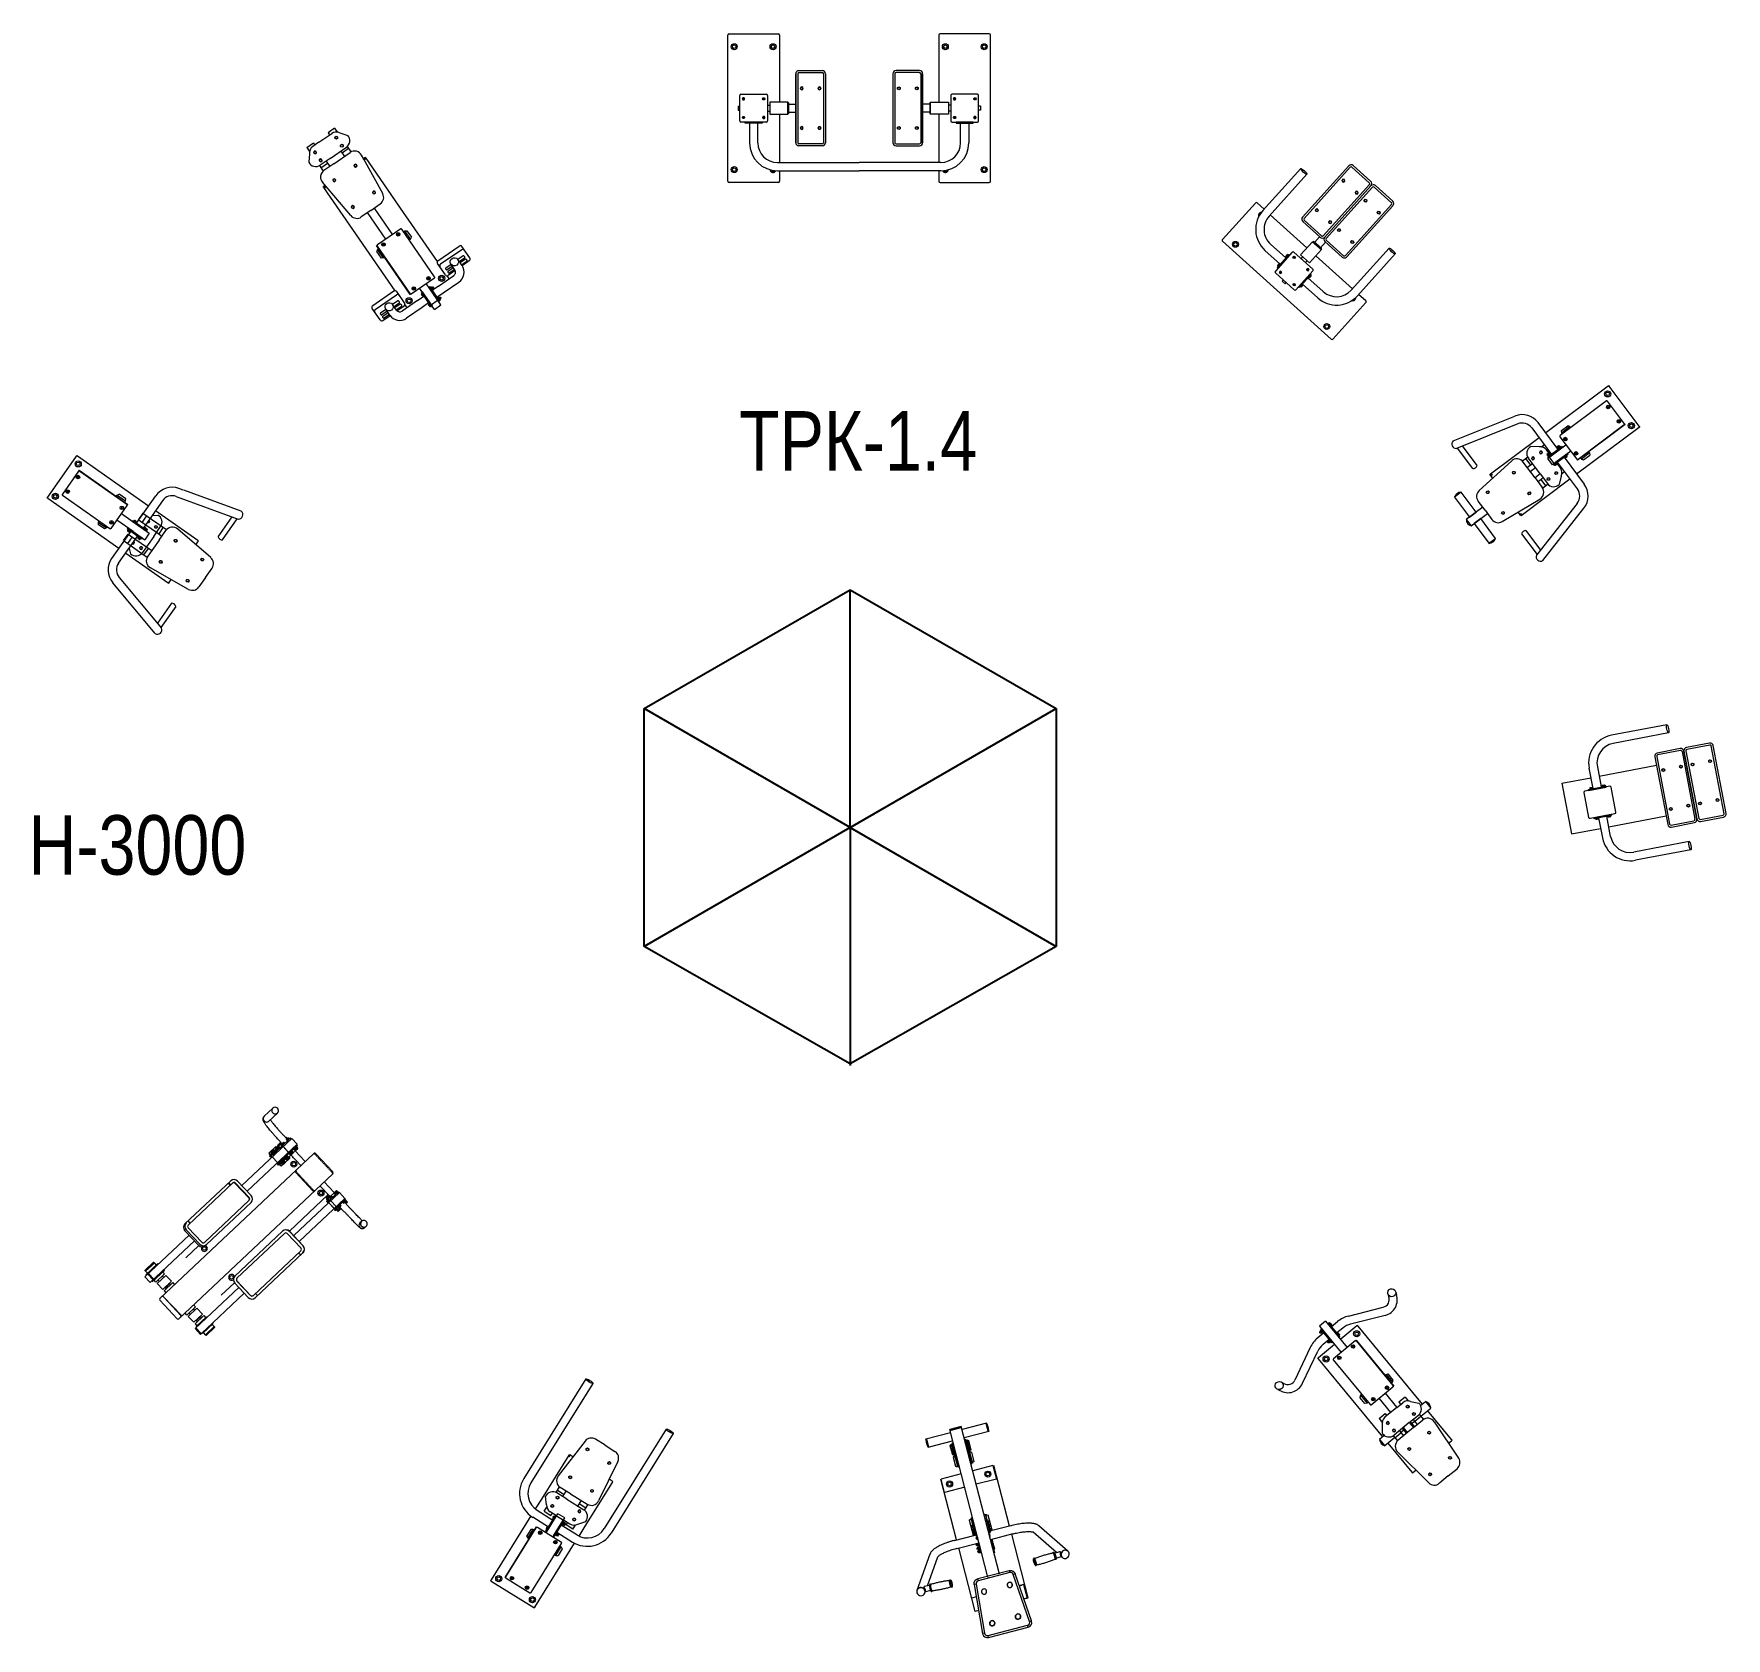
# Model space of a CAD drawing. Header units: millimetres. Extents: x -4129 to 4409, y -4072 to 4021.
import ezdxf

# ---------------------------------------------------------------- set-up
doc = ezdxf.new("R2010")
doc.units = ezdxf.units.MM
for name, pattern in [('K5LT_AXLED', [11.7525, 7.2525, -1.5, 1.5, -1.5]), ('K5LT_BASIC', [0]), ('K5LT_DASHED', [6, 4, -2]), ('K5LT_THIN', [0]), ('K5LT_THIN_INCLUDED_TO_HATCHING', [0])]:
    doc.linetypes.add(name, pattern=pattern)
for name, color, linetype in [('DIKOM_АРТИКУЛ', 7, 'Continuous'), ('DIKOM_ОБЪЕКТ', 7, 'Continuous'), ('DIKOM_РАЗМЕР_ОБЪЕКТА', 7, 'Continuous')]:
    doc.layers.add(name, color=color, linetype=linetype)
doc.styles.add('style1', font='arial.ttf', dxfattribs={"width": 0.8})

msp = doc.modelspace()

# ---------------------------------------------------------------- texts
at = {"layer": 'DIKOM_АРТИКУЛ', "color": 7, "style": 'style1', "width": 0.8}
msp.add_text('ТРК-1.4', height=300, dxfattribs=at).set_placement((-571.4, 1817.9))
at = {"layer": 'DIKOM_РАЗМЕР_ОБЪЕКТА', "color": 7, "style": 'style1', "width": 0.8}
msp.add_text('H-3000', height=300, dxfattribs=at).set_placement((-4156.8, -220.6))

# ---------------------------------------------------------------- hatches: boundary and pattern name
at = {"layer": 'DIKOM_ОБЪЕКТ', "lineweight": 15}
h = msp.add_hatch(color=7, dxfattribs=at)
h.paths.add_polyline_path([(-2854.1, -1546.3), (-2857.1, -1549.2), (-2855, -1551.4), (-2852, -1548.5)])
h.paths.add_polyline_path([(-2856.9, -1546.3), (-2858.4, -1547.7), (-2857.1, -1549.2), (-2854.1, -1546.3)])
h.paths.add_polyline_path([(-2882.8, -1570.7), (-2897.5, -1584.6), (-2897.6, -1584.7), (-2897.7, -1587.5), (-2897.6, -1587.4), (-2881.4, -1572.1)])
h.paths.add_polyline_path([(-2895.6, -1589.6), (-2879.4, -1574.3), (-2881.4, -1572.1), (-2897.6, -1587.4), (-2897.7, -1587.5), (-2895.7, -1589.7)])
h.paths.add_polyline_path([(-2550.2, -1868.7), (-2558.6, -1876.7), (-2556.6, -1878.8), (-2548.2, -1870.9)])
h.paths.add_polyline_path([(-2555.2, -1880.3), (-2548.3, -1873.8), (-2548.2, -1870.9), (-2556.6, -1878.8)])
h.paths.add_polyline_path([(-2581, -1901.8), (-2591.8, -1912.1), (-2589, -1912.2), (-2579.6, -1903.3)])
h.paths.add_polyline_path([(-2591.8, -1912.1), (-2581, -1901.8), (-2583, -1899.6), (-2593.9, -1909.9)])
h = msp.add_hatch(color=7, dxfattribs=at)
h.paths.add_polyline_path([(-3220.1, -2500.1), (-3263.8, -2541.2), (-3261.7, -2543.4), (-3218.1, -2502.2), (-3218, -2502.2), (-3220.1, -2500)])
h.paths.add_polyline_path([(-3258.9, -2543.4), (-3218.2, -2505.1), (-3218.1, -2505), (-3218, -2502.2), (-3218.1, -2502.2), (-3261.7, -2543.4)])
h.paths.add_polyline_path([(-3315.7, -2510.4), (-3288.3, -2539.6), (-3284.7, -2536.1), (-3312.1, -2507)])
h.paths.add_polyline_path([(-3523.9, -2177.6), (-3567.6, -2218.8), (-3565.5, -2221), (-3536.2, -2193.3), (-3521.9, -2179.8)])
h.paths.add_polyline_path([(-3526.8, -2177.5), (-3567.5, -2215.9), (-3567.6, -2218.8), (-3523.9, -2177.6)])
at = {"layer": 'DIKOM_ОБЪЕКТ', "linetype": 'K5LT_BASIC', "lineweight": 15}
h = msp.add_hatch(color=7, dxfattribs=at)
h.paths.add_polyline_path([(492.8, -3024.3), (550.9, -3009.3), (549.6, -3004.5), (491.5, -3019.5)])
h.paths.add_polyline_path([(674.8, -2989.1), (685.4, -3030), (688.3, -3029.3), (677.7, -2988.3)])
h.paths.add_polyline_path([(685.9, -3008), (682.3, -2997.6), (677.7, -2988.3), (688.3, -3029.3), (687.8, -3018.3)])
h.paths.add_polyline_path([(385.2, -3107.7), (374.6, -3066.7), (371.7, -3067.5), (382.3, -3108.4)])
h.paths.add_polyline_path([(382.3, -3108.4), (371.7, -3067.5), (372.2, -3078.5), (374.1, -3088.7), (377.7, -3099.1)])

# ---------------------------------------------------------------- linework, layer by layer
at = {"layer": 'DIKOM_ОБЪЕКТ', "color": 7, "linetype": 'K5LT_BASIC', "lineweight": 15}
for p, q in [((-627.8, 3277.3), (-627.8, 4015.3)), ((-621.8, 4021.3), (-373.8, 4021.3)), ((-367.8, 4015.3), (-367.8, 3676.3)), ((437.2, 4015.3), (437.2, 3676.3)), ((691.2, 4021.3), (443.2, 4021.3)), ((697.2, 3277.3), (697.2, 4015.3)), ((-285.4, 3472.3), (-285.4, 3820.3)), ((-285.4, 3820.3), (-285.4, 3472.3)), ((-275.4, 3820.3), (-275.4, 3472.3)), ((-269.4, 3836.3), (-151.4, 3836.3)), ((-269.4, 3826.3), (-151.4, 3826.3)), ((-145.4, 3820.3), (-145.4, 3472.3)), ((-135.4, 3820.3), (-135.4, 3472.3)), ((204.9, 3820.3), (204.9, 3472.3)), ((214.9, 3820.3), (214.9, 3472.3)), ((338.9, 3836.3), (220.9, 3836.3)), ((338.9, 3826.3), (220.9, 3826.3)), ((344.9, 3820.3), (344.9, 3472.3)), ((354.9, 3472.3), (354.9, 3820.3)), ((354.9, 3820.3), (354.9, 3472.3)), ((-567.8, 3582.3), (-567.8, 3710.3)), ((-561.8, 3716.3), (-433.8, 3716.3)), ((-552, 3697.7), (-554.8, 3692.7)), ((-554.8, 3692.7), (-552, 3687.7)), ((-546.2, 3697.7), (-552, 3697.7)), ((-552, 3687.7), (-546.2, 3687.7)), ((-543.3, 3692.7), (-546.2, 3697.7)), ((-546.2, 3687.7), (-543.3, 3692.7)), ((-452.3, 3692.7), (-449.4, 3697.7)), ((-449.4, 3687.7), (-452.3, 3692.7)), ((-449.4, 3697.7), (-443.6, 3697.7)), ((-443.6, 3687.7), (-449.4, 3687.7)), ((-443.6, 3697.7), (-440.7, 3692.7)), ((-440.7, 3692.7), (-443.6, 3687.7)), ((-427.8, 3710.3), (-427.8, 3582.3)), ((-415.8, 3676.3), (-415.8, 3616.3)), ((-325.8, 3676.3), (-415.8, 3676.3)), ((-325.8, 3616.3), (-325.8, 3676.3)), ((-325.8, 3676.3), (-321.8, 3672.6)), ((-321.8, 3672.6), (-321.8, 3619.7)), ((-255.5, 3753.8), (-262, 3750.1)), ((-262, 3750.1), (-262, 3742.6)), ((-262, 3742.6), (-255.5, 3738.8)), ((-249, 3750.1), (-255.5, 3753.8)), ((-255.5, 3738.8), (-249, 3742.6)), ((-249, 3742.6), (-249, 3750.1)), ((-165.4, 3753.8), (-171.9, 3750.1)), ((-171.9, 3750.1), (-171.9, 3742.6)), ((-171.9, 3742.6), (-165.4, 3738.8)), ((-158.9, 3750.1), (-165.4, 3753.8)), ((-165.4, 3738.8), (-158.9, 3742.6)), ((-158.9, 3742.6), (-158.9, 3750.1)), ((228.4, 3750.1), (234.9, 3753.8)), ((228.4, 3742.6), (228.4, 3750.1)), ((234.9, 3738.8), (228.4, 3742.6)), ((234.9, 3753.8), (241.4, 3750.1)), ((241.4, 3742.6), (234.9, 3738.8)), ((241.4, 3750.1), (241.4, 3742.6)), ((318.4, 3750.1), (324.9, 3753.8)), ((318.4, 3742.6), (318.4, 3750.1)), ((324.9, 3738.8), (318.4, 3742.6)), ((324.9, 3753.8), (331.4, 3750.1)), ((331.4, 3742.6), (324.9, 3738.8)), ((331.4, 3750.1), (331.4, 3742.6)), ((395.2, 3676.3), (391.2, 3672.6)), ((391.2, 3672.6), (391.2, 3619.7)), ((395.2, 3616.3), (395.2, 3676.3)), ((395.2, 3676.3), (485.2, 3676.3)), ((485.2, 3676.3), (485.2, 3616.3)), ((497.2, 3710.3), (497.2, 3582.3)), ((631.2, 3716.3), (503.2, 3716.3)), ((513, 3697.7), (510.2, 3692.7)), ((510.2, 3692.7), (513, 3687.7)), ((518.8, 3697.7), (513, 3697.7)), ((513, 3687.7), (518.8, 3687.7)), ((521.7, 3692.7), (518.8, 3697.7)), ((518.8, 3687.7), (521.7, 3692.7)), ((612.7, 3692.7), (615.6, 3697.7)), ((615.6, 3687.7), (612.7, 3692.7)), ((615.6, 3697.7), (621.4, 3697.7)), ((621.4, 3687.7), (615.6, 3687.7)), ((621.4, 3697.7), (624.3, 3692.7)), ((624.3, 3692.7), (621.4, 3687.7)), ((637.2, 3582.3), (637.2, 3710.3)), ((-576.5, 3656.3), (-576.5, 3636.3)), ((-576.5, 3656.3), (-567.8, 3656.3)), ((-576.5, 3636.3), (-567.8, 3636.3)), ((-554.8, 3599.9), (-552, 3604.9)), ((-552, 3594.9), (-554.8, 3599.9)), ((-552, 3604.9), (-546.2, 3604.9)), ((-546.2, 3594.9), (-552, 3594.9)), ((-546.2, 3604.9), (-543.3, 3599.9)), ((-543.3, 3599.9), (-546.2, 3594.9)), ((-449.4, 3604.9), (-452.3, 3599.9)), ((-452.3, 3599.9), (-449.4, 3594.9)), ((-443.6, 3604.9), (-449.4, 3604.9)), ((-449.4, 3594.9), (-443.6, 3594.9)), ((-440.7, 3599.9), (-443.6, 3604.9)), ((-443.6, 3594.9), (-440.7, 3599.9)), ((-427.8, 3661.3), (-415.8, 3661.3)), ((-427.8, 3631.3), (-415.8, 3631.3)), ((-415.8, 3616.3), (-325.8, 3616.3)), ((-367.8, 3616.3), (-367.8, 3372.3)), ((-325.8, 3616.3), (-321.8, 3619.7)), ((-321.8, 3666.3), (-285.4, 3666.3)), ((-321.8, 3626.3), (-285.4, 3626.3)), ((391.2, 3666.3), (354.9, 3666.3)), ((391.2, 3626.3), (354.9, 3626.3)), ((395.2, 3616.3), (391.2, 3619.7)), ((485.2, 3616.3), (395.2, 3616.3)), ((437.2, 3616.3), (437.2, 3372.3)), ((497.2, 3661.3), (485.2, 3661.3)), ((497.2, 3631.3), (485.2, 3631.3)), ((510.2, 3599.9), (513, 3604.9)), ((513, 3594.9), (510.2, 3599.9)), ((513, 3604.9), (518.8, 3604.9)), ((518.8, 3594.9), (513, 3594.9)), ((518.8, 3604.9), (521.7, 3599.9)), ((521.7, 3599.9), (518.8, 3594.9)), ((615.6, 3604.9), (612.7, 3599.9)), ((612.7, 3599.9), (615.6, 3594.9)), ((621.4, 3604.9), (615.6, 3604.9)), ((615.6, 3594.9), (621.4, 3594.9)), ((624.3, 3599.9), (621.4, 3604.9)), ((621.4, 3594.9), (624.3, 3599.9)), ((646, 3656.3), (637.2, 3656.3)), ((646, 3636.3), (637.2, 3636.3)), ((646, 3656.3), (646, 3636.3)), ((-2690.8, 3474.2), (-2626.6, 3518.5)), ((-2612.2, 3545.2), (-2645.1, 3522.5)), ((-2645.1, 3522.5), (-2637.3, 3511.1)), ((-2612.2, 3545.2), (-2598.4, 3525.2)), ((-2610.1, 3500.3), (-2603.9, 3504.6)), ((-2603.9, 3504.6), (-2597.1, 3501.3)), ((-2597.1, 3501.3), (-2596.5, 3493.9)), ((-2586.1, 3521.4), (-2545.2, 3509.2)), ((-433.8, 3576.3), (-561.8, 3576.3)), ((-540.3, 3570.3), (-540.3, 3576.3)), ((-540.3, 3576.3), (-455.3, 3576.3)), ((-455.3, 3570.3), (-540.3, 3570.3)), ((-518.8, 3570.3), (-518.8, 3472.3)), ((-476.8, 3472.3), (-476.8, 3570.3)), ((-455.3, 3576.3), (-455.3, 3570.3)), ((-255.5, 3553.8), (-262, 3550.1)), ((-262, 3550.1), (-262, 3542.6)), ((-262, 3542.6), (-255.5, 3538.8)), ((-249, 3550.1), (-255.5, 3553.8)), ((-255.5, 3538.8), (-249, 3542.6)), ((-249, 3542.6), (-249, 3550.1)), ((-165.4, 3553.8), (-171.9, 3550.1)), ((-171.9, 3550.1), (-171.9, 3542.6)), ((-171.9, 3542.6), (-165.4, 3538.8)), ((-158.9, 3550.1), (-165.4, 3553.8)), ((-165.4, 3538.8), (-158.9, 3542.6)), ((-158.9, 3542.6), (-158.9, 3550.1)), ((228.4, 3550.1), (234.9, 3553.8)), ((228.4, 3542.6), (228.4, 3550.1)), ((234.9, 3538.8), (228.4, 3542.6)), ((234.9, 3553.8), (241.4, 3550.1)), ((241.4, 3542.6), (234.9, 3538.8)), ((241.4, 3550.1), (241.4, 3542.6)), ((318.4, 3550.1), (324.9, 3553.8)), ((318.4, 3542.6), (318.4, 3550.1)), ((324.9, 3538.8), (318.4, 3542.6)), ((324.9, 3553.8), (331.4, 3550.1)), ((331.4, 3542.6), (324.9, 3538.8)), ((331.4, 3550.1), (331.4, 3542.6)), ((503.2, 3576.3), (631.2, 3576.3)), ((524.7, 3576.3), (524.7, 3570.3)), ((609.7, 3576.3), (524.7, 3576.3)), ((524.7, 3570.3), (609.7, 3570.3)), ((546.2, 3472.3), (546.2, 3570.3)), ((588.2, 3570.3), (588.2, 3472.3)), ((609.7, 3570.3), (609.7, 3576.3)), ((-2752.1, 3448.6), (-2719.2, 3471.3)), ((-2752.1, 3448.6), (-2738.3, 3428.6)), ((-2739.1, 3415.8), (-2742.2, 3373.2)), ((-2690.8, 3474.2), (-2722, 3452.6)), ((-2719.2, 3471.3), (-2711.3, 3460)), ((-2710.9, 3430.7), (-2717.1, 3426.5)), ((-2717.1, 3426.5), (-2716.5, 3419)), ((-2716.5, 3419), (-2709.7, 3415.8)), ((-2704.1, 3427.5), (-2710.9, 3430.7)), ((-2709.7, 3415.8), (-2703.5, 3420)), ((-2703.5, 3420), (-2704.1, 3427.5)), ((-2634.7, 3393), (-2552.5, 3449.8)), ((-2616.2, 3366.1), (-2533.9, 3422.9)), ((-2609.5, 3492.8), (-2610.1, 3500.3)), ((-2602.7, 3489.6), (-2609.5, 3492.8)), ((-2596.5, 3493.9), (-2602.7, 3489.6)), ((-2582.1, 3459.8), (-2575.9, 3464)), ((-2581.5, 3452.3), (-2582.1, 3459.8)), ((-2574.7, 3449.1), (-2581.5, 3452.3)), ((-2581.3, 3429.9), (-2562.7, 3403)), ((-2575.9, 3464), (-2569.1, 3460.8)), ((-2568.5, 3453.3), (-2574.7, 3449.1)), ((-2541.1, 3442.2), (-2574.1, 3419.5)), ((-2569.1, 3460.8), (-2568.5, 3453.3)), ((-2548.5, 3452.9), (-2529.6, 3425.5)), ((-151.4, 3466.3), (-269.4, 3466.3)), ((-151.4, 3456.3), (-269.4, 3456.3)), ((220.9, 3466.3), (338.9, 3466.3)), ((220.9, 3456.3), (338.9, 3456.3)), ((-2682.9, 3390.2), (-2689.1, 3385.9)), ((-2689.1, 3385.9), (-2688.5, 3378.4)), ((-2688.5, 3378.4), (-2681.7, 3375.2)), ((-2688.4, 3356.4), (-2669.5, 3328.9)), ((-2634.7, 3393), (-2684.1, 3359)), ((-2676.1, 3387), (-2682.9, 3390.2)), ((-2681.7, 3375.2), (-2675.5, 3379.5)), ((-2681, 3345.7), (-2648.1, 3368.4)), ((-2675.5, 3379.5), (-2676.1, 3387)), ((-2616.2, 3366.1), (-2665.6, 3332.1)), ((-2655.3, 3378.8), (-2636.8, 3351.9)), ((-2507.1, 3364.3), (-2513.3, 3360)), ((-2513.3, 3360), (-2512.7, 3352.5)), ((-2512.7, 3352.5), (-2505.9, 3349.3)), ((-2500.3, 3361.1), (-2507.1, 3364.3)), ((-2505.9, 3349.3), (-2499.7, 3353.6)), ((-2499.7, 3353.6), (-2500.3, 3361.1)), ((-2464.7, 3388.5), (-2475.8, 3408.7)), ((-2459, 3395.4), (-2465.9, 3390.7)), ((-2368.9, 3215.1), (-2464.7, 3388.5)), ((-2457.8, 3386.6), (-2462.3, 3393.2)), ((-2456.8, 3392.1), (-2460, 3389.9)), ((-2459, 3395.4), (-2455.7, 3397.7)), ((-2455.7, 3397.7), (-2459, 3395.4)), ((-2454.5, 3388.8), (-2459, 3395.4)), ((-2451.2, 3391.1), (-2457.8, 3386.6)), ((-2453.5, 3394.4), (-2455.7, 3397.7)), ((-2453.5, 3394.4), (-2455.7, 3397.7)), ((-2345.7, 3238.2), (-2453.5, 3394.4)), ((-376.8, 3372.3), (34.7, 3372.3)), ((-376.8, 3330.3), (34.7, 3330.3)), ((-367.8, 3330.3), (-367.8, 3277.3)), ((446.2, 3372.3), (34.7, 3372.3)), ((446.2, 3330.3), (34.7, 3330.3)), ((437.2, 3330.3), (437.2, 3277.3)), ((2262, 3341.2), (2071.5, 3129.6)), ((2271.9, 3096.7), (2504.8, 3355.3)), ((2504.8, 3355.3), (2271.9, 3096.7)), ((2512.3, 3348.6), (2279.3, 3090)), ((2520.7, 3349), (2608.4, 3270)), ((2527.4, 3356.5), (2615.1, 3277.5)), ((-2529.8, 3104.1), (-2672.8, 3272.7)), ((-2669.7, 3250), (-2666.4, 3252.3)), ((-2667.4, 3246.7), (-2669.7, 3250)), ((-2667.4, 3246.7), (-2307.6, 2725.3)), ((-2659.6, 3257), (-2666.4, 3252.3)), ((-2661.9, 3245.7), (-2666.4, 3252.3)), ((-2665.2, 3243.4), (-2658.6, 3248)), ((-2664.2, 3249), (-2660.9, 3251.3)), ((-2658.6, 3248), (-2663.1, 3254.6)), ((-2614.1, 3290.4), (-2620.3, 3286.2)), ((-2620.3, 3286.2), (-2619.6, 3278.7)), ((-2619.6, 3278.7), (-2612.9, 3275.5)), ((-2607.3, 3287.2), (-2614.1, 3290.4)), ((-2612.9, 3275.5), (-2606.7, 3279.7)), ((-2606.7, 3279.7), (-2607.3, 3287.2)), ((-373.8, 3271.3), (-621.8, 3271.3)), ((443.2, 3271.3), (691.2, 3271.3)), ((2293.2, 3313), (2102.7, 3101.5)), ((2608.9, 3261.6), (2375.9, 3003)), ((2616.3, 3254.9), (2383.4, 2996.3)), ((2616.3, 3254.9), (2383.4, 2996.3)), ((2623.7, 3248.2), (2390.8, 2989.6)), ((2475.3, 3287.4), (2470.2, 3281.8)), ((2470.2, 3281.8), (2472.6, 3274.7)), ((2472.6, 3274.7), (2479.9, 3273.1)), ((2482.6, 3285.8), (2475.3, 3287.4)), ((2479.9, 3273.1), (2484.9, 3278.7)), ((2484.9, 3278.7), (2482.6, 3285.8)), ((2719.9, 3169.6), (2632.2, 3248.6)), ((2726.5, 3177.1), (2638.9, 3256.1)), ((-2429.3, 3130.6), (-2381.6, 3163.5)), ((-2413.4, 3228.5), (-2419.5, 3224.2)), ((-2419.5, 3224.2), (-2418.9, 3216.7)), ((-2418.9, 3216.7), (-2412.2, 3213.5)), ((-2406.6, 3225.3), (-2413.4, 3228.5)), ((-2412.2, 3213.5), (-2406, 3217.8)), ((-2406, 3217.8), (-2406.6, 3225.3)), ((-2279.3, 3142), (-2345.7, 3238.2)), ((2033.3, 3167.9), (1867.4, 2983.7)), ((2077.5, 3136.3), (2041.8, 3168.4)), ((2720.3, 3161.2), (2487.4, 2902.6)), ((2542.1, 3227.1), (2537.1, 3221.5)), ((2537.1, 3221.5), (2539.4, 3214.4)), ((2539.4, 3214.4), (2546.8, 3212.8)), ((2549.5, 3225.6), (2542.1, 3227.1)), ((2546.8, 3212.8), (2551.8, 3218.4)), ((2551.8, 3218.4), (2549.5, 3225.6)), ((2581.7, 3181.4), (2586.7, 3187)), ((2584, 3174.2), (2581.7, 3181.4)), ((2591.4, 3172.7), (2584, 3174.2)), ((2586.7, 3187), (2594.1, 3185.4)), ((2596.4, 3178.3), (2591.4, 3172.7)), ((2594.1, 3185.4), (2596.4, 3178.3)), ((-2520.4, 3154.6), (-2526.5, 3150.4)), ((-2526.5, 3150.4), (-2525.9, 3142.9)), ((-2525.9, 3142.9), (-2519.1, 3139.7)), ((-2513.6, 3151.4), (-2520.4, 3154.6)), ((-2519.1, 3139.7), (-2513, 3143.9)), ((-2513, 3143.9), (-2513.6, 3151.4)), ((-2429.3, 3130.6), (-2477.1, 3097.6)), ((-2353.4, 2985.3), (-2445.8, 3119.2)), ((-2412.9, 3141.9), (-2320.5, 3008.1)), ((-2093.6, 2873), (-2279.3, 3142)), ((2293.7, 2941.5), (2108.7, 3108.2)), ((2360.8, 2995.1), (2273.1, 3074.1)), ((2367.5, 3002.6), (2279.8, 3081.6)), ((2341.4, 3138.8), (2336.4, 3133.2)), ((2336.4, 3133.2), (2338.7, 3126.1)), ((2338.7, 3126.1), (2346, 3124.5)), ((2348.7, 3137.2), (2341.4, 3138.8)), ((2346, 3124.5), (2351.1, 3130.1)), ((2351.1, 3130.1), (2348.7, 3137.2)), ((2408.3, 3078.5), (2403.3, 3072.9)), ((2415.6, 3077), (2408.3, 3078.5)), ((2417.9, 3069.8), (2415.6, 3077)), ((2494.8, 2895.9), (2727.7, 3154.5)), ((2727.7, 3154.5), (2494.8, 2895.9)), ((2648.6, 3121.1), (2653.6, 3126.7)), ((2650.9, 3114), (2648.6, 3121.1)), ((2658.2, 3112.4), (2650.9, 3114)), ((2653.6, 3126.7), (2661, 3125.1)), ((2663.3, 3118), (2658.2, 3112.4)), ((2661, 3125.1), (2663.3, 3118)), ((-2278.5, 3037), (-2395.4, 2956.4)), ((-2296.6, 3012.4), (-2291.9, 3015.7)), ((-2296.1, 3006.6), (-2296.6, 3012.4)), ((-2290.9, 3004.2), (-2296.1, 3006.6)), ((-2291.9, 3015.7), (-2286.6, 3013.2)), ((-2286.2, 3007.4), (-2290.9, 3004.2)), ((-2286.6, 3013.2), (-2286.2, 3007.4)), ((-2107.1, 2795.7), (-2273, 3036)), ((-2264.2, 3023.3), (-2258.4, 3027.2)), ((-2258.4, 3027.2), (-2246.9, 3028.2)), ((-2229.4, 2985.3), (-2258.4, 3027.2)), ((-2246.9, 3028.2), (-2224.5, 2995.7)), ((-2229.4, 2985.3), (-2224.5, 2995.7)), ((2331.9, 2969), (2357.8, 2997.8)), ((2403.3, 3072.9), (2405.6, 3065.8)), ((2405.6, 3065.8), (2412.9, 3064.2)), ((2412.9, 3064.2), (2417.9, 3069.8)), ((2447.8, 3032.8), (2452.9, 3038.4)), ((2450.2, 3025.7), (2447.8, 3032.8)), ((2457.5, 3024.1), (2450.2, 3025.7)), ((2452.9, 3038.4), (2460.2, 3036.8)), ((2462.5, 3029.7), (2457.5, 3024.1)), ((2460.2, 3036.8), (2462.5, 3029.7)), ((-2398.7, 2954.1), (-2400.3, 2953)), ((-2400.3, 2953), (-2398.7, 2954.1)), ((-2229.9, 2706.1), (-2400.3, 2953)), ((-2395, 2932.9), (-2400, 2922.5)), ((-2400, 2922.5), (-2377.6, 2890)), ((-2398.7, 2954.1), (-2395.8, 2950)), ((-2231.1, 2711.3), (-2395.8, 2950)), ((-2389.3, 2936.9), (-2395, 2932.9)), ((-2366, 2891), (-2395, 2932.9)), ((-2370.7, 2961.3), (-2365.9, 2964.6)), ((-2370.2, 2955.5), (-2370.7, 2961.3)), ((-2365, 2953), (-2370.2, 2955.5)), ((-2365.9, 2964.6), (-2360.7, 2962.1)), ((-2360.3, 2956.3), (-2365, 2953)), ((-2360.7, 2962.1), (-2360.3, 2956.3)), ((-2235.2, 2981.3), (-2229.4, 2985.3)), ((-2090.3, 2877), (-1983.3, 2950.8)), ((-1970.6, 2932.5), (-2077.6, 2858.6)), ((-1929.6, 2890.7), (-1969.4, 2948.2)), ((1867.8, 2975.2), (2416.2, 2481.3)), ((2159.2, 2859.4), (2082, 2929)), ((2110.1, 2960.2), (2187.3, 2890.6)), ((2219.8, 2919.3), (2134.2, 2824.1)), ((2143.3, 2841.8), (2203.3, 2908.3)), ((2147, 2838.4), (2207, 2905)), ((2192, 2903.7), (2187.9, 2899.1)), ((2192, 2903.7), (2196.1, 2908.3)), ((2195.1, 2906), (2198.4, 2903)), ((2200.9, 2905.7), (2195.9, 2900.2)), ((2196.1, 2908.3), (2197.6, 2908.8)), ((2197.6, 2908.8), (2200.9, 2905.7)), ((2207, 2905), (2203.3, 2908.3)), ((2323.4, 2834), (2228.3, 2919.7)), ((2261.6, 2905.9), (2321.8, 2972.7)), ((2306.2, 2865.7), (2261.6, 2905.9)), ((2366.4, 2932.6), (2306.2, 2865.7)), ((2321.8, 2972.7), (2327.1, 2973.4)), ((2321.8, 2972.7), (2366.4, 2932.6)), ((2366.3, 2938.1), (2327.1, 2973.4)), ((2361.7, 2942.3), (2387.6, 2971)), ((2366.4, 2932.6), (2366.3, 2938.1)), ((2384.5, 2973.7), (2472.2, 2894.7)), ((2391.2, 2981.2), (2478.9, 2902.2)), ((2514.7, 2972.5), (2519.7, 2978.1)), ((2517, 2965.4), (2514.7, 2972.5)), ((2524.4, 2963.8), (2517, 2965.4)), ((2707.9, 2939.6), (2517.3, 2728.1)), ((2519.7, 2978.1), (2527.1, 2976.5)), ((2529.4, 2969.4), (2524.4, 2963.8)), ((2527.1, 2976.5), (2529.4, 2969.4)), ((2739.1, 2911.5), (2548.5, 2700)), ((-2366, 2891), (-2377.6, 2890)), ((-2360.3, 2894.9), (-2366, 2891)), ((-2053.1, 2805.5), (-2092.8, 2863.1)), ((-2049.3, 2831.7), (-2051.8, 2835.2)), ((-2050.8, 2840.8), (-2024.4, 2859)), ((-2017.4, 2848.8), (-2043.8, 2830.7)), ((-2038.1, 2815.4), (-2040.5, 2819)), ((-2039.5, 2824.5), (-2013.2, 2842.7)), ((-2003.2, 2827.8), (-2039.2, 2802.9)), ((-2006.2, 2832.5), (-2032.5, 2814.4)), ((-2004.8, 2830.5), (-2024.9, 2859.7)), ((-1969.1, 2852.8), (-1990.4, 2883.6)), ((-1963.5, 2901), (-1989.9, 2882.8)), ((-1982.9, 2872.7), (-1956.5, 2890.9)), ((-1952.3, 2884.7), (-1978.6, 2866.6)), ((-1971.6, 2856.4), (-1945.3, 2874.6)), ((-1932.2, 2876.7), (-1968.4, 2851.7)), ((-1955.5, 2896.4), (-1958, 2900)), ((-1944.3, 2880.1), (-1946.7, 2883.7)), ((2147, 2838.4), (2143.3, 2841.8)), ((2145.5, 2852.1), (2145.2, 2850.6)), ((2145.2, 2850.6), (2148.5, 2847.5)), ((2149.6, 2856.6), (2145.5, 2852.1)), ((2147.7, 2853.3), (2151, 2850.3)), ((2148.5, 2847.5), (2153.5, 2853.1)), ((2149.6, 2856.6), (2153.7, 2861.2)), ((2152.7, 2858.9), (2156.1, 2855.9)), ((2158.6, 2858.7), (2153.5, 2853.1)), ((2153.7, 2861.2), (2155.2, 2861.7)), ((2158.5, 2823.3), (2154.6, 2819)), ((2154.6, 2819), (2156.4, 2813.5)), ((2155.2, 2861.7), (2158.6, 2858.7)), ((2164.1, 2822.1), (2158.5, 2823.3)), ((2165.9, 2816.6), (2164.1, 2822.1)), ((2187.9, 2899.1), (2187.5, 2897.6)), ((2187.5, 2897.6), (2190.9, 2894.6)), ((2190, 2900.4), (2193.4, 2897.4)), ((2190.9, 2894.6), (2195.9, 2900.2)), ((2223.2, 2895.2), (2227.1, 2899.5)), ((2225, 2889.7), (2223.2, 2895.2)), ((2230.7, 2888.5), (2225, 2889.7)), ((2227.1, 2899.5), (2232.7, 2898.3)), ((2234.5, 2892.8), (2230.7, 2888.5)), ((2232.7, 2898.3), (2234.5, 2892.8)), ((2238.2, 2730.5), (2323.9, 2825.6)), ((2264.7, 2886.9), (2272.8, 2895.8)), ((2287, 2866.8), (2295, 2875.7)), ((2296, 2837.4), (2292.2, 2833.1)), ((2292.2, 2833.1), (2294, 2827.6)), ((2294, 2827.6), (2299.6, 2826.4)), ((2301.7, 2836.2), (2296, 2837.4)), ((2299.6, 2826.4), (2303.5, 2830.7)), ((2303.5, 2830.7), (2301.7, 2836.2)), ((2523.3, 2734.8), (2338.3, 2901.4)), ((-2225, 2709.5), (-2108.1, 2790.1)), ((-2217.3, 2739.1), (-2212.6, 2742.3)), ((-2216.9, 2733.3), (-2217.3, 2739.1)), ((-2211.7, 2730.8), (-2216.9, 2733.3)), ((-2212.6, 2742.3), (-2207.4, 2739.9)), ((-2206.9, 2734.1), (-2211.7, 2730.8)), ((-2207.4, 2739.9), (-2206.9, 2734.1)), ((-2108.7, 2630.8), (-2183, 2738.4)), ((-2075.8, 2653.5), (-2150.1, 2761.2)), ((-2143.3, 2790.2), (-2138.5, 2793.5)), ((-2142.8, 2784.4), (-2143.3, 2790.2)), ((-2137.6, 2781.9), (-2142.8, 2784.4)), ((-2138.5, 2793.5), (-2133.3, 2791)), ((-2137.8, 2743.4), (-2133.7, 2746.2)), ((-2137.8, 2743.4), (-2086.9, 2669.6)), ((-2132.8, 2785.2), (-2137.6, 2781.9)), ((-2133.7, 2746.2), (-2082.8, 2672.5)), ((-2133.3, 2791), (-2132.8, 2785.2)), ((-2128.5, 2738.7), (-2126.8, 2739.8)), ((-2125, 2733.6), (-2128.5, 2738.7)), ((-2126.9, 2741.5), (-2122.8, 2744.3)), ((-2126.7, 2739.6), (-2126.9, 2741.5)), ((-2126.8, 2739.8), (-2123.4, 2734.8)), ((-2123.4, 2734.8), (-2126.7, 2739.6)), ((-2123.6, 2735.1), (-2125.7, 2734.5)), ((-2125, 2733.6), (-2121.6, 2728.6)), ((-2124.8, 2733.3), (-2122.8, 2733.9)), ((-2124.7, 2738.4), (-2120.7, 2741.2)), ((-2119.9, 2729.7), (-2123.4, 2734.8)), ((-2123.4, 2734.8), (-2120.1, 2730)), ((-2122.8, 2744.3), (-2121.1, 2743.4)), ((-2121.1, 2743.4), (-2117.8, 2738.6)), ((-2120.5, 2732.2), (-2116.4, 2735)), ((-2087.8, 2749), (-2120.2, 2726.6)), ((-2120.1, 2741.9), (-2116, 2744.7)), ((-2114.5, 2733.8), (-2117.8, 2738.6)), ((-2116, 2744.7), (-2114.2, 2744.4)), ((-2116, 2744.7), (-2113.7, 2741.4)), ((-2115.5, 2735.3), (-2111.4, 2738.1)), ((-2114.3, 2731.9), (-2114.5, 2733.8)), ((-2114.2, 2744.4), (-2112.7, 2742.2)), ((-2111.4, 2738.1), (-2113.7, 2741.4)), ((-2111.1, 2739.9), (-2112.7, 2742.2)), ((-2111.4, 2738.1), (-2111.1, 2739.9)), ((-2087.8, 2749), (-2009.9, 2802.7)), ((-2063.9, 2714.4), (-1984.4, 2769.3)), ((-2033.8, 2786.3), (-2044.1, 2801.2)), ((2134.6, 2815.7), (2229.7, 2730)), ((2156.4, 2813.5), (2162, 2812.3)), ((2162, 2812.3), (2165.9, 2816.6)), ((2168.9, 2773), (2174.8, 2779.5)), ((2183.7, 2759.6), (2168.9, 2773)), ((2183.7, 2759.6), (2189.6, 2766.1)), ((2223.5, 2756.9), (2227.4, 2761.2)), ((2225.3, 2751.4), (2223.5, 2756.9)), ((2231, 2750.2), (2225.3, 2751.4)), ((2227.4, 2761.2), (2233, 2760)), ((2234.8, 2754.5), (2231, 2750.2)), ((2233, 2760), (2234.8, 2754.5)), ((2251.1, 2744.7), (2311, 2811.3)), ((2251.1, 2744.7), (2254.8, 2741.4)), ((2254.8, 2741.4), (2314.7, 2807.9)), ((2260, 2747.1), (2265, 2752.7)), ((2263.4, 2744.1), (2260, 2747.1)), ((2265.9, 2746.9), (2262.5, 2749.9)), ((2264.8, 2744.6), (2263.4, 2744.1)), ((2268.9, 2749.2), (2264.8, 2744.6)), ((2270, 2758.3), (2265, 2752.7)), ((2270.9, 2752.5), (2267.5, 2755.5)), ((2268.9, 2749.2), (2273.1, 2753.8)), ((2273.4, 2755.3), (2270, 2758.3)), ((2270.7, 2759.1), (2348, 2689.5)), ((2273.1, 2753.8), (2273.4, 2755.3)), ((2376.1, 2720.7), (2298.8, 2790.3)), ((2302.4, 2794.2), (2307.4, 2799.8)), ((2305.7, 2791.2), (2302.4, 2794.2)), ((2308.2, 2794), (2304.9, 2797)), ((2307.2, 2791.7), (2305.7, 2791.2)), ((2311.3, 2796.2), (2307.2, 2791.7)), ((2312.4, 2805.4), (2307.4, 2799.8)), ((2313.3, 2799.5), (2309.9, 2802.6)), ((2311, 2811.3), (2314.7, 2807.9)), ((2311.3, 2796.2), (2315.5, 2800.8)), ((2315.8, 2802.3), (2312.4, 2805.4)), ((2315.5, 2800.8), (2315.8, 2802.3)), ((-2312.5, 2723.6), (-2419.5, 2649.8)), ((-2406.9, 2631.4), (-2299.9, 2705.3)), ((-2299.4, 2627.2), (-2319.6, 2656.4)), ((-2292.7, 2673.8), (-2319.1, 2655.7)), ((-2312.1, 2645.5), (-2285.7, 2663.7)), ((-2281.5, 2657.5), (-2307.8, 2639.4)), ((-2300.8, 2629.2), (-2274.5, 2647.4)), ((-2258.9, 2663.5), (-2298.6, 2721.1)), ((-2297.4, 2624.7), (-2261.4, 2649.6)), ((-2284.7, 2669.2), (-2287.2, 2672.8)), ((-2273.5, 2653), (-2275.9, 2656.5)), ((-2193.7, 2675.9), (-2271.6, 2622.1)), ((-2258.1, 2653.5), (-2247.8, 2638.6)), ((-2228.3, 2707.2), (-2231.1, 2711.3)), ((-2229.9, 2706.1), (-2228.3, 2707.2)), ((-2229.9, 2706.1), (-2228.3, 2707.2)), ((-2193.7, 2675.9), (-2161.3, 2698.2)), ((-2170.7, 2720.6), (-2174.9, 2717.8)), ((-2174.9, 2717.8), (-2124, 2644.1)), ((-2174.2, 2708.8), (-2170.4, 2711.4)), ((-2174.1, 2707.3), (-2174.2, 2708.8)), ((-2170.5, 2702.2), (-2174.1, 2707.3)), ((-2172, 2705.7), (-2168.3, 2708.3)), ((-2170.7, 2720.6), (-2119.9, 2646.9)), ((-2170.5, 2702.2), (-2167, 2697.1)), ((-2170.4, 2711.4), (-2166.2, 2705.2)), ((-2137.5, 2663.7), (-2169.9, 2641.3)), ((-2167.8, 2699.6), (-2164.1, 2702.1)), ((-2167, 2697.1), (-2165.6, 2696.5)), ((-2161.9, 2699.1), (-2166.2, 2705.2)), ((-2165.6, 2696.5), (-2161.9, 2699.1)), ((-2138.2, 2656.7), (-2134.5, 2659.3)), ((-2138.1, 2655.2), (-2138.2, 2656.7)), ((-2134.6, 2650.1), (-2138.1, 2655.2)), ((-2136.1, 2653.6), (-2132.3, 2656.2)), ((-2134.6, 2650.1), (-2131.1, 2645)), ((-2134.5, 2659.3), (-2130.2, 2653.1)), ((-2131.8, 2647.4), (-2128.1, 2650)), ((-2125.9, 2646.9), (-2130.2, 2653.1)), ((-2129.7, 2644.3), (-2125.9, 2646.9)), ((-2125, 2654.4), (-2092.1, 2677.1)), ((-2119.9, 2646.9), (-2124, 2644.1)), ((-2121.6, 2728.6), (-2119.9, 2729.7)), ((-2120.1, 2730), (-2118.3, 2729.1)), ((-2118.3, 2729.1), (-2114.3, 2731.9)), ((-2108.7, 2630.8), (-2075.8, 2653.5)), ((-2096.3, 2692.1), (-2063.9, 2714.4)), ((-2092.5, 2686.5), (-2090.9, 2687.7)), ((-2089.1, 2681.5), (-2092.5, 2686.5)), ((-2090.9, 2689.4), (-2086.9, 2692.1)), ((-2090.7, 2687.5), (-2090.9, 2689.4)), ((-2090.9, 2687.7), (-2087.4, 2682.6)), ((-2087.4, 2682.6), (-2090.7, 2687.5)), ((-2087.6, 2682.9), (-2089.7, 2682.4)), ((-2089.1, 2681.5), (-2085.6, 2676.5)), ((-2088.8, 2686.3), (-2084.7, 2689)), ((-2088.8, 2681.2), (-2086.8, 2681.7)), ((-2083.9, 2677.6), (-2087.4, 2682.6)), ((-2087.4, 2682.6), (-2084.1, 2677.8)), ((-2086.9, 2692.1), (-2085.1, 2691.3)), ((-2086.9, 2669.6), (-2082.8, 2672.5)), ((-2085.6, 2676.5), (-2083.9, 2677.6)), ((-2085.1, 2691.3), (-2081.8, 2686.5)), ((-2084.5, 2680.1), (-2080.5, 2682.9)), ((-2084.1, 2689.8), (-2080, 2692.6)), ((-2084.1, 2677.8), (-2082.4, 2677)), ((-2082.4, 2677), (-2078.3, 2679.8)), ((-2078.5, 2681.7), (-2081.8, 2686.5)), ((-2080, 2692.6), (-2078.3, 2692.3)), ((-2080, 2692.6), (-2077.7, 2689.3)), ((-2079.5, 2683.2), (-2075.5, 2686)), ((-2078.3, 2679.8), (-2078.5, 2681.7)), ((-2078.3, 2692.3), (-2076.7, 2690)), ((-2075.5, 2686), (-2077.7, 2689.3)), ((-2075.1, 2687.8), (-2076.7, 2690)), ((-2075.5, 2686), (-2075.1, 2687.8)), ((2424.7, 2481.8), (2590.7, 2666.1)), ((2590.2, 2674.5), (2554.6, 2706.6)), ((-2382.3, 2578.3), (-2422.1, 2635.9)), ((-2378.5, 2604.5), (-2381, 2608.1)), ((-2380, 2613.6), (-2353.6, 2631.8)), ((-2346.6, 2621.6), (-2373, 2603.5)), ((-2367.3, 2588.2), (-2369.8, 2591.8)), ((-2368.7, 2597.3), (-2342.4, 2615.5)), ((-2368.4, 2575.7), (-2332.2, 2600.7)), ((-2335.4, 2605.4), (-2361.7, 2587.2)), ((-2332.9, 2601.7), (-2354.1, 2632.5)), ((-2169.9, 2641.3), (-2249.4, 2586.4)), ((-2131.1, 2645), (-2129.7, 2644.3)), ((3813.5, 2244.6), (3498.6, 2009)), ((3813.5, 2244.6), (3816.7, 2247)), ((3813.5, 2244.6), (3816.7, 2247)), ((3813.5, 2244.6), (3816.7, 2247)), ((3819.1, 2243.8), (3816.7, 2247)), ((3819.1, 2243.8), (3816.7, 2247)), ((3816.7, 2247), (3819.1, 2243.8)), ((3970.1, 2042.1), (3819.1, 2243.8)), ((3804.4, 2169.2), (3570.6, 1994.2)), ((3895.1, 2054.6), (3810, 2168.3)), ((3032, 1968.7), (3343.1, 2093.1)), ((3357.3, 2053.5), (3047.8, 1929.8)), ((3561.5, 1924.9), (3460.3, 2060.2)), ((3898.7, 2049.8), (3658.5, 1870.1)), ((3897.5, 2051.4), (3893.5, 2048.4)), ((3898.7, 2049.8), (3897.5, 2051.4)), ((3898.7, 2049.8), (3897.5, 2051.4)), ((3464.9, 1983.8), (3219.4, 1800.1)), ((3427.6, 2033.8), (3527.8, 1899.8)), ((3569.8, 1988.6), (3654.9, 1874.9)), ((3577.5, 2020.6), (3609.1, 2044.2)), ((3578.8, 2009.1), (3577.5, 2020.6)), ((3619.7, 2039.7), (3578.8, 2009.1)), ((3583, 2003.5), (3578.8, 2009.1)), ((3619.7, 2039.7), (3609.1, 2044.2)), ((3623.9, 2034.1), (3619.7, 2039.7)), ((3654.3, 1800.8), (3969.3, 2036.5)), ((3893.5, 2048.4), (3661.3, 1874.7)), ((3972.5, 2038.9), (3969.3, 2036.5)), ((3969.3, 2036.5), (3972.5, 2038.9)), ((3970.1, 2042.1), (3972.5, 2038.9)), ((3972.5, 2038.9), (3970.1, 2042.1)), ((-3915.2, 1890.4), (-4060.1, 1684.2)), ((-3915.2, 1890.4), (-3912.9, 1893.7)), ((-3912.9, 1893.7), (-3915.2, 1890.4)), ((-3912.9, 1893.7), (-3909.6, 1891.4)), ((-3909.6, 1891.4), (-3912.9, 1893.7)), ((-3550.5, 1639.1), (-3909.6, 1891.4)), ((3130.6, 1828.1), (3053, 1931.8)), ((3152.5, 1843.8), (3078.9, 1942.2)), ((3408, 1885.1), (3381.3, 1865.1)), ((3470.7, 1800.8), (3410.8, 1880.8)), ((3465.5, 1938), (3422.8, 1939.4)), ((3430.1, 1886), (3427.1, 1879.1)), ((3427.1, 1879.1), (3431.6, 1873)), ((3437.5, 1886.8), (3430.1, 1886)), ((3442, 1880.8), (3437.5, 1886.8)), ((3439.1, 1873.9), (3442, 1880.8)), ((3469.5, 1915.5), (3466.6, 1908.6)), ((3466.6, 1908.6), (3471, 1902.6)), ((3477, 1916.4), (3469.5, 1915.5)), ((3471, 1902.6), (3478.5, 1903.4)), ((3481.5, 1910.3), (3477, 1916.4)), ((3491.9, 1947.8), (3478.3, 1937.7)), ((3478.5, 1903.4), (3481.5, 1910.3)), ((3525.7, 1891.9), (3502.9, 1922.3)), ((3506.1, 1900.7), (3509.3, 1903.1)), ((3506.1, 1900.7), (3506.4, 1902.5)), ((3509.1, 1896.7), (3506.1, 1900.7)), ((3506.4, 1902.5), (3508.6, 1904.1)), ((3506.9, 1893.9), (3507.6, 1895.6)), ((3509.8, 1890), (3506.9, 1893.9)), ((3507.6, 1895.6), (3512.3, 1899.1)), ((3525.7, 1891.9), (3508.4, 1879)), ((3532.4, 1847), (3508.4, 1879)), ((3510.8, 1905.8), (3508.6, 1904.1)), ((3580.5, 1939.2), (3508.8, 1885.5)), ((3511.8, 1881.5), (3508.8, 1885.5)), ((3512.5, 1905.5), (3509.3, 1903.1)), ((3511.7, 1890.2), (3509.8, 1890)), ((3512.8, 1892.2), (3509.9, 1896.1)), ((3515.9, 1915.8), (3510.7, 1911.9)), ((3512.5, 1905.5), (3510.8, 1905.8)), ((3511.5, 1890), (3516.4, 1893.7)), ((3512.7, 1888.4), (3511.5, 1890)), ((3516.4, 1893.7), (3511.7, 1890.2)), ((3583.5, 1935.2), (3511.8, 1881.5)), ((3517, 1902.6), (3512.3, 1899.1)), ((3515.5, 1901.5), (3512.5, 1905.5)), ((3517.6, 1892.1), (3512.7, 1888.4)), ((3517.3, 1891.9), (3515.5, 1893)), ((3518.8, 1896.7), (3515.9, 1900.6)), ((3521.3, 1897.4), (3516.4, 1893.7)), ((3516.4, 1893.7), (3521.1, 1897.2)), ((3516.7, 1893.9), (3518.5, 1892.8)), ((3518.9, 1902.9), (3517, 1902.6)), ((3541, 1853.4), (3517, 1885.4)), ((3517.6, 1892.1), (3522.5, 1895.7)), ((3521.8, 1899), (3518.9, 1902.9)), ((3521.1, 1897.2), (3521.8, 1899)), ((3522.5, 1895.7), (3521.3, 1897.4)), ((3525.7, 1891.9), (3600.4, 1947.8)), ((3607.5, 1903.2), (3535.7, 1849.5)), ((3610.5, 1899.1), (3538.7, 1845.5)), ((3624.3, 1915.8), (3549.6, 1859.9)), ((3556.8, 1938.7), (3560, 1941)), ((3556.8, 1938.7), (3557.1, 1940.4)), ((3559.8, 1934.7), (3556.8, 1938.7)), ((3557.1, 1940.4), (3559.3, 1942)), ((3557.6, 1931.8), (3558.3, 1933.6)), ((3560.5, 1927.9), (3557.6, 1931.8)), ((3558.3, 1933.6), (3563, 1937.1)), ((3561.5, 1943.7), (3559.3, 1942)), ((3563.3, 1943.4), (3560, 1941)), ((3562.4, 1928.1), (3560.5, 1927.9)), ((3563.5, 1930.2), (3560.6, 1934.1)), ((3563.3, 1943.4), (3561.5, 1943.7)), ((3562.2, 1928), (3567.1, 1931.6)), ((3563.4, 1926.4), (3562.2, 1928)), ((3567.1, 1931.6), (3562.4, 1928.1)), ((3567.7, 1940.6), (3563, 1937.1)), ((3566.2, 1939.5), (3563.3, 1943.4)), ((3568.3, 1930), (3563.4, 1926.4)), ((3568, 1929.8), (3566.2, 1931)), ((3569.5, 1934.7), (3566.6, 1938.6)), ((3572, 1935.3), (3567.1, 1931.6)), ((3567.1, 1931.6), (3571.8, 1935.1)), ((3567.4, 1931.9), (3569.2, 1930.7)), ((3569.6, 1940.8), (3567.7, 1940.6)), ((3568.3, 1930), (3573.2, 1933.7)), ((3572.5, 1936.9), (3569.6, 1940.8)), ((3571.8, 1935.1), (3572.5, 1936.9)), ((3573.2, 1933.7), (3572, 1935.3)), ((3583.5, 1935.2), (3580.5, 1939.2)), ((3591.4, 1884.9), (3692.6, 1749.7)), ((3592.2, 1885.5), (3598.2, 1890)), ((3594.9, 1881.9), (3592.2, 1885.5)), ((3596.5, 1882.1), (3594.9, 1881.9)), ((3597.9, 1884.1), (3595.2, 1887.8)), ((3601.4, 1885.8), (3596.5, 1882.1)), ((3604.2, 1894.5), (3598.2, 1890)), ((3604, 1888.6), (3601.2, 1892.3)), ((3601.4, 1885.8), (3606.4, 1889.5)), ((3607, 1890.9), (3604.2, 1894.5)), ((3606.4, 1889.5), (3607, 1890.9)), ((3607.5, 1903.2), (3610.5, 1899.1)), ((3674.1, 1881.8), (3678.3, 1876.2)), ((3719.1, 1906.8), (3678.3, 1876.2)), ((3688.9, 1871.7), (3720.5, 1895.3)), ((3714.9, 1912.4), (3719.1, 1906.8)), ((3719.1, 1906.8), (3720.5, 1895.3)), ((-3903.9, 1815.2), (-3985.5, 1699)), ((-3900.4, 1820.1), (-3901.6, 1818.5)), ((-3900.4, 1820.1), (-3901.6, 1818.5)), ((-3901.6, 1818.5), (-3897.5, 1815.6)), ((-3900.4, 1820.1), (-3654.9, 1647.6)), ((-3897.5, 1815.6), (-3660.2, 1648.9)), ((3162, 1716.9), (3325, 1866.3)), ((3219.4, 1800.1), (3216.2, 1797.7)), ((3219.4, 1800.1), (3216.2, 1797.7)), ((3218.6, 1794.5), (3216.2, 1797.7)), ((3216.2, 1797.7), (3218.6, 1794.5)), ((3225, 1799.3), (3218.6, 1794.5)), ((3218.6, 1794.5), (3230, 1779.2)), ((3227.4, 1796.1), (3221, 1791.3)), ((3221.8, 1796.9), (3224.2, 1793.7)), ((3222.6, 1802.5), (3227.4, 1796.1)), ((3330.1, 1806.5), (3333, 1813.4)), ((3334.6, 1800.5), (3330.1, 1806.5)), ((3333, 1813.4), (3340.5, 1814.2)), ((3342, 1801.3), (3334.6, 1800.5)), ((3340.5, 1814.2), (3345, 1808.2)), ((3345, 1808.2), (3342, 1801.3)), ((3444.5, 1781.2), (3384.6, 1861.3)), ((3397.6, 1877.3), (3421.6, 1845.3)), ((3431.7, 1852.8), (3405.6, 1833.3)), ((3420.5, 1813.3), (3446.7, 1832.8)), ((3431.6, 1873), (3439.1, 1873.9)), ((3470.7, 1800.8), (3444.5, 1781.2)), ((3470.7, 1800.8), (3506.6, 1752.8)), ((3549.6, 1859.9), (3532.4, 1847)), ((3535.7, 1849.5), (3538.7, 1845.5)), ((3541.5, 1847.6), (3547.5, 1852.1)), ((3544.2, 1843.9), (3541.5, 1847.6)), ((3545.8, 1844.1), (3544.2, 1843.9)), ((3544.4, 1804.5), (3547.4, 1811.4)), ((3548.9, 1798.5), (3544.4, 1804.5)), ((3547.2, 1846.2), (3544.5, 1849.8)), ((3550.7, 1847.8), (3545.8, 1844.1)), ((3547.4, 1811.4), (3554.8, 1812.3)), ((3553.5, 1856.6), (3547.5, 1852.1)), ((3556.4, 1799.4), (3548.9, 1798.5)), ((3549.6, 1859.9), (3572.4, 1829.4)), ((3553.2, 1850.7), (3550.5, 1854.3)), ((3550.7, 1847.8), (3555.6, 1851.5)), ((3556.2, 1852.9), (3553.5, 1856.6)), ((3554.8, 1812.3), (3559.3, 1806.3)), ((3555.6, 1851.5), (3556.2, 1852.9)), ((3559.3, 1806.3), (3556.4, 1799.4)), ((3658, 1725.7), (3557.8, 1859.7)), ((3569.8, 1843.7), (3564.6, 1839.9)), ((3593.7, 1811.7), (3580.2, 1801.6)), ((3657.3, 1871.7), (3661.3, 1874.7)), ((3657.3, 1871.7), (3658.5, 1870.1)), ((3658.5, 1870.1), (3657.3, 1871.7)), ((3678.3, 1876.2), (3688.9, 1871.7)), ((-3375.8, 1719.7), (-3397.6, 1727.7)), ((-3083, 1612.6), (-3372.7, 1718.6)), ((3071.8, 1708.4), (3038.1, 1683.3)), ((3146.6, 1608.3), (3071.8, 1708.4)), ((3198, 1707.6), (3200.9, 1714.5)), ((3202.5, 1701.6), (3198, 1707.6)), ((3200.9, 1714.5), (3208.4, 1715.4)), ((3208.4, 1715.4), (3212.9, 1709.4)), ((3212.9, 1709.4), (3209.9, 1702.5)), ((3375.1, 1592), (3620.7, 1775.7)), ((3408, 1702.4), (3410.9, 1709.3)), ((3410.9, 1709.3), (3418.4, 1710.2)), ((3418.4, 1710.2), (3422.9, 1704.1)), ((3444.5, 1781.2), (3480.4, 1733.2)), ((3485.6, 1780.8), (3459.5, 1761.2)), ((3499.5, 1741.2), (3475.5, 1773.2)), ((3509.9, 1748.9), (3483.2, 1729)), ((3505, 1775), (3507.9, 1781.9)), ((3509.5, 1769), (3505, 1775)), ((3507.9, 1781.9), (3515.4, 1782.8)), ((3516.9, 1769.8), (3509.5, 1769)), ((3515.4, 1782.8), (3519.9, 1776.7)), ((3519.9, 1776.7), (3516.9, 1769.8)), ((3576.9, 1789.1), (3566.2, 1747.8)), ((-4060.1, 1684.2), (-4062.4, 1680.9)), ((-4060.1, 1684.2), (-4062.4, 1680.9)), ((-4062.4, 1680.9), (-4060.1, 1684.2)), ((-4059.1, 1678.6), (-4062.4, 1680.9)), ((-4059.1, 1678.6), (-4062.4, 1680.9)), ((-4059.1, 1678.6), (-4062.4, 1680.9)), ((-4059.1, 1678.6), (-3700, 1426.3)), ((-3984.5, 1693.5), (-3745.6, 1525.6)), ((-3740, 1526.6), (-3658.4, 1642.7)), ((-3712.6, 1688.2), (-3708.6, 1693.9)), ((-3708.6, 1693.9), (-3698.1, 1698.8)), ((-3708.6, 1693.9), (-3666.9, 1664.6)), ((-3665.8, 1676.1), (-3698.1, 1698.8)), ((-3670.9, 1658.9), (-3666.9, 1664.6)), ((-3666.9, 1664.6), (-3665.8, 1676.1)), ((-3656.1, 1646), (-3660.2, 1648.9)), ((-3656.1, 1646), (-3654.9, 1647.6)), ((-3654.9, 1647.6), (-3656.1, 1646)), ((-3610.9, 1553.1), (-3513.8, 1691.3)), ((-3480.3, 1665.9), (-3576.5, 1529)), ((-3410.6, 1687.8), (-3097.7, 1573.3)), ((3038.1, 1683.3), (3113, 1583.2)), ((3180.3, 1633.5), (3097.8, 1571.8)), ((3192.3, 1617.5), (3157.6, 1664)), ((3209.9, 1702.5), (3202.5, 1701.6)), ((3279.1, 1560.4), (3468.4, 1674.6)), ((3412.4, 1696.4), (3408, 1702.4)), ((3419.9, 1697.2), (3412.4, 1696.4)), ((3422.9, 1704.1), (3419.9, 1697.2)), ((3657.1, 1652.7), (3451.1, 1390.8)), ((3483.9, 1364.7), (3691.1, 1627.9)), ((-3804, 1558.1), (-3805.1, 1546.6)), ((-3772.8, 1523.9), (-3805.1, 1546.6)), ((-3800, 1563.8), (-3804, 1558.1)), ((-3804, 1558.1), (-3762.3, 1528.8)), ((-3627.8, 1510), (-3710.7, 1568.3)), ((-3687.7, 1601), (-3604.8, 1542.7)), ((-3633.2, 1562.7), (-3630.4, 1566.8)), ((-3633.2, 1562.7), (-3560, 1511.2)), ((-3630.4, 1566.8), (-3557.1, 1515.3)), ((-3621.4, 1566.1), (-3624, 1562.4)), ((-3624, 1562.4), (-3617.9, 1558)), ((-3619.9, 1565.9), (-3621.4, 1566.1)), ((-3618.3, 1563.9), (-3620.9, 1560.2)), ((-3614.8, 1562.4), (-3619.9, 1565.9)), ((-3611.7, 1553.7), (-3617.9, 1558)), ((-3614.8, 1562.4), (-3609.8, 1558.8)), ((-3612.2, 1559.6), (-3614.8, 1555.9)), ((-3609.1, 1557.4), (-3611.7, 1553.7)), ((-3609.8, 1558.8), (-3609.1, 1557.4)), ((-3604.8, 1542.7), (-3546.9, 1502.1)), ((-3578.7, 1603.8), (-3601.7, 1571.1)), ((-3601.7, 1571.1), (-3590.4, 1563.2)), ((-3601.7, 1571.1), (-3599.4, 1569.5)), ((-3590.4, 1563.2), (-3509.7, 1506.5)), ((-3581.9, 1557.2), (-3560.1, 1588.3)), ((-3578.7, 1603.8), (-3557.2, 1588.8)), ((-3578.7, 1603.8), (-3576.4, 1602.2)), ((-3550.5, 1555), (-3557.8, 1555.7)), ((-3557.2, 1588.8), (-3487.2, 1539.6)), ((-3546.2, 1561.1), (-3550.5, 1555)), ((-3549.3, 1567.8), (-3546.2, 1561.1)), ((-3532.6, 1591.5), (-3503.4, 1593.3)), ((-3520.8, 1534.2), (-3516.5, 1540.3)), ((-3516.5, 1540.3), (-3509.1, 1539.6)), ((-3302.5, 1464.8), (-3516.2, 1614.9)), ((-3509.1, 1539.6), (-3505.9, 1532.8)), ((-3487, 1539.4), (-3459.7, 1520.2)), ((-3199.7, 1484.3), (-3129.1, 1584.8)), ((-3177.3, 1469.2), (-3102.8, 1575.2)), ((3097.8, 1571.8), (3121.8, 1539.8)), ((3113, 1583.2), (3146.6, 1608.3)), ((3121.8, 1539.8), (3204.3, 1601.5)), ((3170.6, 1576.3), (3137, 1551.1)), ((3137, 1551.1), (3211.9, 1451.1)), ((3245.5, 1476.2), (3170.6, 1576.3)), ((3192.3, 1617.5), (3227.1, 1571.1)), ((3275.8, 1603.5), (3278.8, 1610.4)), ((3280.3, 1597.5), (3275.8, 1603.5)), ((3278.8, 1610.4), (3286.2, 1611.3)), ((3287.8, 1598.4), (3280.3, 1597.5)), ((3286.2, 1611.3), (3290.7, 1605.3)), ((3290.7, 1605.3), (3287.8, 1598.4)), ((3358.1, 1608.1), (3369.5, 1592.8)), ((3373.6, 1600.8), (3367.1, 1596)), ((3375.9, 1597.6), (3369.5, 1592.8)), ((3371.9, 1589.6), (3369.5, 1592.8)), ((3372.7, 1595.2), (3370.3, 1598.4)), ((3375.1, 1592), (3371.9, 1589.6)), ((3378.3, 1594.4), (3373.6, 1600.8)), ((-3762.3, 1528.8), (-3772.8, 1523.9)), ((-3758.3, 1534.5), (-3762.3, 1528.8)), ((-3639.6, 1512.2), (-3736.7, 1374.1)), ((-3701.5, 1351.2), (-3605.3, 1488.1)), ((-3676.4, 1464.8), (-3653.4, 1497.5)), ((-3676.4, 1464.8), (-3655, 1449.7)), ((-3676.4, 1464.8), (-3674.1, 1463.1)), ((-3656.2, 1530), (-3659.1, 1525.9)), ((-3659.1, 1525.9), (-3585.8, 1474.4)), ((-3654.5, 1519), (-3657.3, 1515)), ((-3657.3, 1515), (-3656.5, 1513.3)), ((-3633.7, 1483.6), (-3656.6, 1451)), ((-3656.5, 1513.3), (-3651.7, 1509.9)), ((-3656.2, 1530), (-3582.9, 1478.5)), ((-3652.6, 1518.9), (-3654.5, 1519)), ((-3651.4, 1516.9), (-3654.2, 1512.9)), ((-3653.4, 1497.5), (-3642.2, 1489.6)), ((-3653.4, 1497.5), (-3651.1, 1495.9)), ((-3651.6, 1520.6), (-3652.8, 1519)), ((-3652.8, 1519), (-3647.8, 1515.5)), ((-3647.8, 1515.5), (-3652.6, 1518.9)), ((-3646.9, 1506.6), (-3651.7, 1509.9)), ((-3646.6, 1517.1), (-3651.6, 1520.6)), ((-3648.1, 1515.7), (-3647.5, 1517.8)), ((-3645.2, 1512.6), (-3648.1, 1508.6)), ((-3642.8, 1512), (-3647.8, 1515.5)), ((-3647.8, 1515.5), (-3643, 1512.1)), ((-3646.3, 1516.9), (-3646.9, 1514.9)), ((-3645, 1506.4), (-3646.9, 1506.6)), ((-3646.6, 1517.1), (-3641.6, 1513.6)), ((-3642.2, 1510.4), (-3645, 1506.4)), ((-3643, 1512.1), (-3642.2, 1510.4)), ((-3641.6, 1513.6), (-3642.8, 1512)), ((-3642.2, 1489.6), (-3561.5, 1432.9)), ((-3627.8, 1510), (-3569.9, 1469.3)), ((-3625.3, 1448.6), (-3620.9, 1454.8)), ((-3620.9, 1454.8), (-3624, 1461.4)), ((-3602.6, 1482.6), (-3605.4, 1478.6)), ((-3605.4, 1478.6), (-3604.6, 1476.9)), ((-3604.6, 1476.9), (-3599.9, 1473.5)), ((-3600.7, 1482.4), (-3602.6, 1482.6)), ((-3599.6, 1480.5), (-3602.4, 1476.5)), ((-3599.8, 1484.2), (-3600.9, 1482.6)), ((-3600.9, 1482.6), (-3595.9, 1479.1)), ((-3595.9, 1479.1), (-3600.7, 1482.4)), ((-3595.1, 1470.2), (-3599.9, 1473.5)), ((-3594.8, 1480.7), (-3599.8, 1484.2)), ((-3596.3, 1479.3), (-3595.7, 1481.4)), ((-3593.4, 1476.1), (-3596.2, 1472.1)), ((-3591, 1475.6), (-3595.9, 1479.1)), ((-3595.9, 1479.1), (-3591.2, 1475.7)), ((-3593.2, 1470), (-3595.1, 1470.2)), ((-3594.5, 1480.5), (-3595, 1478.4)), ((-3594.8, 1480.7), (-3589.8, 1477.2)), ((-3590.4, 1474), (-3593.2, 1470)), ((-3591.2, 1475.7), (-3590.4, 1474)), ((-3589.8, 1477.2), (-3591, 1475.6)), ((-3582.9, 1478.5), (-3585.8, 1474.4)), ((-3524.1, 1486), (-3581.6, 1404.2)), ((-3569.6, 1529.6), (-3572.2, 1525.9)), ((-3572.2, 1525.9), (-3566, 1521.6)), ((-3546.9, 1502.1), (-3569.9, 1469.3)), ((-3568.1, 1529.5), (-3569.6, 1529.6)), ((-3566.5, 1527.5), (-3569.1, 1523.8)), ((-3563, 1526), (-3568.1, 1529.5)), ((-3559.9, 1517.3), (-3566, 1521.6)), ((-3563, 1526), (-3557.9, 1522.4)), ((-3560.4, 1523.2), (-3563, 1519.5)), ((-3560, 1511.2), (-3557.1, 1515.3)), ((-3557.3, 1521), (-3559.9, 1517.3)), ((-3557.9, 1522.4), (-3557.3, 1521)), ((-3497.4, 1467.2), (-3554.8, 1385.5)), ((-3524.1, 1486), (-3489.6, 1535.1)), ((-3517.7, 1527.4), (-3520.8, 1534.2)), ((-3510.2, 1526.7), (-3517.7, 1527.4)), ((-3505.9, 1532.8), (-3510.2, 1526.7)), ((-3509.7, 1506.5), (-3483, 1487.7)), ((-3509.7, 1506.5), (-3483, 1487.7)), ((-3476.4, 1531.9), (-3499.4, 1499.2)), ((-3497.4, 1467.2), (-3462.9, 1516.3)), ((-3421.7, 1464.5), (-3417.4, 1470.6)), ((-3418.5, 1457.7), (-3421.7, 1464.5)), ((-3411.1, 1457), (-3418.5, 1457.7)), ((-3417.4, 1470.6), (-3409.9, 1470)), ((-3406.7, 1463.2), (-3411.1, 1457)), ((-3409.9, 1470), (-3406.7, 1463.2)), ((-3236.1, 1378.7), (-3403.5, 1523.1)), ((-3312.1, 1444.2), (-3301.5, 1459.2)), ((-3302.5, 1464.8), (-3299.2, 1462.5)), ((-3299.2, 1462.5), (-3301.5, 1459.2)), ((3211.9, 1451.1), (3245.5, 1476.2)), ((3376.9, 1498.9), (3454.5, 1395.1)), ((3398.2, 1515.5), (3471.8, 1417.1)), ((-3665.7, 1402.2), (-3452, 1252)), ((-3655, 1449.7), (-3585, 1400.5)), ((-3649.2, 1425.6), (-3641, 1397.4)), ((-3632.5, 1449.3), (-3625.3, 1448.6)), ((-3591.3, 1433.9), (-3595.6, 1427.8)), ((-3595.6, 1427.8), (-3592.4, 1421)), ((-3592.4, 1421), (-3585, 1420.3)), ((-3583.8, 1433.3), (-3591.3, 1433.9)), ((-3585, 1420.3), (-3580.6, 1426.5)), ((-3584.7, 1400.3), (-3557.5, 1381.2)), ((-3580.6, 1426.5), (-3583.8, 1433.3)), ((-3574.1, 1392.8), (-3551.1, 1425.6)), ((-3561.5, 1432.9), (-3534.7, 1414.1)), ((-3561.5, 1432.9), (-3534.7, 1414.1)), ((-3286.7, 1369.6), (-3282.4, 1375.8)), ((-3283.5, 1362.8), (-3286.7, 1369.6)), ((-3282.4, 1375.8), (-3274.9, 1375.1)), ((-3271.7, 1368.3), (-3276.1, 1362.1)), ((-3274.9, 1375.1), (-3271.7, 1368.3)), ((-3348.5, 1218.7), (-3541.1, 1327.2)), ((-3496.4, 1358.1), (-3492.1, 1364.3)), ((-3493.3, 1351.3), (-3496.4, 1358.1)), ((-3485.8, 1350.6), (-3493.3, 1351.3)), ((-3492.1, 1364.3), (-3484.6, 1363.6)), ((-3481.5, 1356.8), (-3485.8, 1350.6)), ((-3484.6, 1363.6), (-3481.5, 1356.8)), ((-3276.1, 1362.1), (-3283.5, 1362.8)), ((-3263.4, 1278.4), (-3230.1, 1325.9)), ((-3516.7, 995.4), (-3731.6, 1252.4)), ((-3698.4, 1278.2), (-3484.7, 1022.5)), ((-3452, 1252), (-3448.7, 1249.7)), ((-3452, 1252), (-3448.7, 1249.7)), ((-3446.4, 1253), (-3448.7, 1249.7)), ((-3448.7, 1249.7), (-3446.4, 1253)), ((-3446.4, 1253), (-3435.9, 1268)), ((-3361.4, 1263.3), (-3357.1, 1269.4)), ((-3358.3, 1256.4), (-3361.4, 1263.3)), ((-3350.8, 1255.8), (-3358.3, 1256.4)), ((-3357.1, 1269.4), (-3349.6, 1268.7)), ((-3346.5, 1261.9), (-3350.8, 1255.8)), ((-3349.6, 1268.7), (-3346.5, 1261.9)), ((-3263.4, 1278.4), (-3296.8, 1230.9)), ((-3435.5, 1148.7), (-3506.1, 1048.2)), ((-3413.7, 1132.8), (-3488.2, 1026.8)), ((4110.1, 535.8), (3830.4, 482.5)), ((4118, 494.5), (3838.3, 441.2)), ((4324.5, 443.3), (4208.6, 421.2)), ((4326.4, 433.4), (4210.5, 411.4)), ((4398.5, 86.8), (4333.4, 428.7)), ((4408.3, 88.7), (4343.2, 430.5)), ((4048.5, 374.4), (4113.6, 32.5)), ((4058.3, 376.3), (4123.5, 34.4)), ((4177.1, 415.2), (4061.2, 393.1)), ((4179, 405.4), (4063.1, 383.3)), ((4186, 400.6), (4251.2, 58.7)), ((4261, 60.6), (4195.9, 402.5)), ((4195.9, 402.5), (4261, 60.6)), ((4205.7, 404.3), (4270.8, 62.5)), ((4232.1, 337.9), (4237.8, 342.8)), ((4237.8, 342.8), (4244.9, 340.3)), ((4320.5, 354.7), (4326.2, 359.6)), ((4321.9, 347.3), (4320.5, 354.7)), ((4329, 344.9), (4321.9, 347.3)), ((4326.2, 359.6), (4333.3, 357.1)), ((4334.7, 349.8), (4329, 344.9)), ((4333.3, 357.1), (4334.7, 349.8)), ((3580.3, 240.4), (3726.7, 268.3)), ((3737, 214.2), (3717.5, 316.4)), ((3758.8, 324.3), (3778.2, 222.1)), ((3767.9, 276.1), (4056.7, 331.2)), ((4084.7, 309.8), (4090.4, 314.7)), ((4086.1, 302.4), (4084.7, 309.8)), ((4093.2, 299.9), (4086.1, 302.4)), ((4090.4, 314.7), (4097.5, 312.2)), ((4098.9, 304.8), (4093.2, 299.9)), ((4097.5, 312.2), (4098.9, 304.8)), ((4173.2, 326.6), (4178.9, 331.5)), ((4174.6, 319.3), (4173.2, 326.6)), ((4181.7, 316.8), (4174.6, 319.3)), ((4178.9, 331.5), (4185.9, 329.1)), ((4187.4, 321.7), (4181.7, 316.8)), ((4185.9, 329.1), (4187.4, 321.7)), ((4233.5, 330.5), (4232.1, 337.9)), ((4240.6, 328), (4233.5, 330.5)), ((4246.3, 332.9), (4240.6, 328)), ((4244.9, 340.3), (4246.3, 332.9)), ((3580.3, 240.4), (3629, -15)), ((3690.9, 194.3), (3714.9, 68.5)), ((3821.4, 225.2), (3695.7, 201.3)), ((3713.6, 209.8), (3801.6, 226.6)), ((3714.6, 204.9), (3713.6, 209.8)), ((3714.6, 204.9), (3802.5, 221.7)), ((3721.6, 216.7), (3720.4, 215.7)), ((3720.4, 215.7), (3721.2, 211.2)), ((3721.2, 211.2), (3728.6, 212.7)), ((3727.6, 217.9), (3721.6, 216.7)), ((3724.1, 216.4), (3724.9, 212)), ((3727.6, 217.9), (3733.7, 219)), ((3736, 214.1), (3728.6, 212.7)), ((3731.4, 217.8), (3732.3, 213.4)), ((3733.7, 219), (3735.1, 218.5)), ((3735.1, 218.5), (3736, 214.1)), ((3783.8, 228.6), (3782.6, 227.6)), ((3782.6, 227.6), (3783.5, 223.1)), ((3783.5, 223.1), (3790.8, 224.5)), ((3789.8, 229.7), (3783.8, 228.6)), ((3786.3, 228.3), (3787.1, 223.8)), ((3789.8, 229.7), (3795.9, 230.9)), ((3798.2, 225.9), (3790.8, 224.5)), ((3793.7, 229.7), (3794.5, 225.2)), ((3795.9, 230.9), (3797.4, 230.4)), ((3797.4, 230.4), (3798.2, 225.9)), ((3802.5, 221.7), (3801.6, 226.6)), ((3852.4, 94.7), (3828.4, 220.5)), ((3721.9, 63.8), (3847.6, 87.7)), ((4122.2, 113.3), (4127.9, 118.2)), ((4123.6, 105.9), (4122.2, 113.3)), ((4130.7, 103.5), (4123.6, 105.9)), ((4127.9, 118.2), (4135, 115.8)), ((4136.4, 108.4), (4130.7, 103.5)), ((4135, 115.8), (4136.4, 108.4)), ((4210.6, 130.2), (4216.3, 135.1)), ((4212, 122.8), (4210.6, 130.2)), ((4219.1, 120.3), (4212, 122.8)), ((4216.3, 135.1), (4223.4, 132.6)), ((4224.8, 125.2), (4219.1, 120.3)), ((4223.4, 132.6), (4224.8, 125.2)), ((4270.9, 134), (4269.5, 141.4)), ((4278, 131.6), (4270.9, 134)), ((4275.2, 146.3), (4282.3, 143.8)), ((4283.7, 136.5), (4278, 131.6)), ((4282.3, 143.8), (4283.7, 136.5)), ((4358, 158.2), (4363.6, 163.2)), ((4359.4, 150.9), (4358, 158.2)), ((4366.5, 148.4), (4359.4, 150.9)), ((4363.6, 163.2), (4370.7, 160.7)), ((4372.1, 153.3), (4366.5, 148.4)), ((4370.7, 160.7), (4372.1, 153.3)), ((3629, -15), (3775.4, 12.9)), ((3740.8, 67.4), (3828.7, 84.1)), ((3740.8, 67.4), (3741.7, 62.4)), ((3741.7, 62.4), (3829.7, 79.2)), ((3749.3, 63.9), (3756.7, 65.3)), ((3750.2, 59.4), (3749.3, 63.9)), ((3751.6, 58.9), (3750.2, 59.4)), ((3757.7, 60.1), (3751.6, 58.9)), ((3753.8, 60.2), (3753, 64.6)), ((3764.1, 66.7), (3756.7, 65.3)), ((3757.7, 60.1), (3763.7, 61.3)), ((3761.2, 61.6), (3760.4, 66)), ((3763.7, 61.3), (3764.9, 62.3)), ((3764.9, 62.3), (3764.1, 66.7)), ((3765.1, 66.9), (3784.5, -35.3)), ((3825.8, -27.4), (3806.3, 74.8)), ((3811.5, 75.8), (3818.9, 77.2)), ((3812.4, 71.3), (3811.5, 75.8)), ((3813.8, 70.8), (3812.4, 71.3)), ((3819.9, 72), (3813.8, 70.8)), ((3816.1, 72), (3815.2, 76.5)), ((3816.6, 20.7), (4105.4, 75.8)), ((3826.3, 78.6), (3818.9, 77.2)), ((3819.9, 72), (3826, 73.1)), ((3823.4, 73.4), (3822.6, 77.9)), ((3826, 73.1), (3827.1, 74.1)), ((3827.1, 74.1), (3826.3, 78.6)), ((3828.7, 84.1), (3829.7, 79.2)), ((4130.5, 29.6), (4246.4, 51.7)), ((4132.4, 19.8), (4248.3, 41.9)), ((4277.8, 57.7), (4393.8, 79.8)), ((4279.7, 47.9), (4395.6, 70)), ((4222.4, -53.6), (3942.7, -106.9)), ((4230.3, -94.9), (3950.6, -148.2)), ((-2923.4, -1398.7), (-2966.9, -1439.7)), ((-2900.4, -1423.1), (-2944, -1464.1)), ((-2944, -1464.1), (-2944, -1464.1)), ((-2851.5, -1555.1), (-2871.8, -1533.5)), ((-3080.5, -1788.6), (-2828.3, -1551)), ((-2800.9, -1580.1), (-3053.1, -1817.7)), ((-2909, -1592.6), (-2943.5, -1625.1)), ((-2891.6, -1594), (-2940.6, -1640.3)), ((-2887.4, -1598.4), (-2936.5, -1644.6)), ((-2918.1, -1609.6), (-2932.2, -1622.9)), ((-2913.1, -1612.2), (-2929.9, -1628)), ((-2927.2, -1618.4), (-2927.1, -1618)), ((-2923.9, -1622.3), (-2927, -1619)), ((-2923.4, -1621.8), (-2926.5, -1618.5)), ((-2918.4, -1617.1), (-2921.5, -1613.8)), ((-2887.4, -1598.4), (-2920.9, -1629.9)), ((-2917.7, -1609.5), (-2918.1, -1609.6)), ((-2913.9, -1612.9), (-2917.1, -1609.7)), ((-2906.9, -1604.4), (-2914.9, -1611.9)), ((-2913.1, -1612.2), (-2912, -1613.3)), ((-2909.2, -1601.5), (-2909.1, -1601.1)), ((-2896.3, -1589), (-2909.1, -1601.1)), ((-2909, -1592.6), (-2904, -1596.3)), ((-2905.9, -1605.4), (-2909, -1602.1)), ((-2905.4, -1604.9), (-2908.5, -1601.6)), ((-2892.7, -1592.9), (-2906.8, -1606.2)), ((-2906.8, -1606.2), (-2905.7, -1607.3)), ((-2904, -1596.6), (-2903.9, -1596.2)), ((-2900.7, -1600.5), (-2903.9, -1597.2)), ((-2900.2, -1600), (-2903.3, -1596.7)), ((-2901.6, -1601.3), (-2900.5, -1602.5)), ((-2895.2, -1595.3), (-2898.3, -1592)), ((-2897.7, -1587.5), (-2897.6, -1584.7)), ((-2897.7, -1587.5), (-2897.6, -1587.4)), ((-2897.7, -1587.5), (-2886.1, -1599.9)), ((-2897.6, -1587.4), (-2881.4, -1572.1)), ((-2897.6, -1584.7), (-2897.5, -1584.6)), ((-2897.5, -1584.6), (-2882.8, -1570.7)), ((-2875.9, -1578), (-2896.2, -1556.5)), ((-2895.6, -1589.6), (-2895.7, -1589.7)), ((-2895.7, -1589.7), (-2895.6, -1589.6)), ((-2879.4, -1574.3), (-2895.6, -1589.6)), ((-2895.6, -1589.6), (-2879.4, -1574.3)), ((-2882.3, -1596.4), (-2888.2, -1601.9)), ((-2888.2, -1601.8), (-2888.2, -1601.9)), ((-2888.2, -1601.9), (-2885.4, -1604.8)), ((-2883.7, -1594.9), (-2834.2, -1548.3)), ((-2879.6, -1599.3), (-2883.7, -1594.9)), ((-2882.5, -1584.5), (-2882.4, -1584.1)), ((-2868.6, -1571.2), (-2882.4, -1584.1)), ((-2879.2, -1588.5), (-2882.3, -1585.2)), ((-2878.7, -1587.9), (-2881.8, -1584.6)), ((-2880.1, -1589.3), (-2863.2, -1573.4)), ((-2879, -1590.4), (-2880.1, -1589.3)), ((-2873.5, -1593.6), (-2877.7, -1589.2)), ((-2877.3, -1579.7), (-2877.2, -1579.3)), ((-2874, -1583.6), (-2877.2, -1580.3)), ((-2873.5, -1583.1), (-2876.6, -1579.8)), ((-2873.8, -1585.5), (-2874.9, -1584.4)), ((-2869.6, -1589.8), (-2873.7, -1585.4)), ((-2844.7, -1621.4), (-2872.1, -1592.2)), ((-2844.7, -1621.4), (-2872.1, -1592.2)), ((-2844.3, -1621), (-2871.8, -1591.9)), ((-2868.5, -1578.4), (-2871.6, -1575.1)), ((-2868.2, -1570.8), (-2868.6, -1571.2)), ((-2867.8, -1570.7), (-2868.2, -1570.8)), ((-2864.1, -1574.2), (-2867.2, -1570.9)), ((-2862.1, -1574.6), (-2863.2, -1573.4)), ((-2858.4, -1547.7), (-2856.9, -1546.3)), ((-2857.1, -1549.2), (-2854.1, -1546.3)), ((-2854.1, -1546.3), (-2856.9, -1546.3)), ((-2856.8, -1657.5), (-2799.9, -1603.8)), ((-2852, -1548.5), (-2855, -1551.4)), ((-2855, -1551.4), (-2852, -1548.5)), ((-2854.1, -1546.3), (-2848.5, -1552.2)), ((-2854.1, -1557.8), (-2854, -1557.4)), ((-2845, -1549), (-2854, -1557.4)), ((-2850.9, -1561.8), (-2854, -1558.5)), ((-2850.3, -1561.2), (-2853.4, -1557.9)), ((-2851.7, -1562.5), (-2840.1, -1551.6)), ((-2850.6, -1563.7), (-2851.7, -1562.5)), ((-2845.3, -1556.5), (-2848.4, -1553.2)), ((-2848, -1632.7), (-2798.6, -1586.1)), ((-2844.6, -1548.9), (-2845, -1549)), ((-2840.9, -1552.4), (-2844, -1549.1)), ((-2838, -1623.3), (-2842.1, -1618.9)), ((-2839, -1552.7), (-2840.1, -1551.6)), ((-2824.3, -1616.4), (-2839.4, -1630.7)), ((-2833.4, -1555.7), (-2837.5, -1551.3)), ((-2836.7, -1622.1), (-2833.7, -1625.3)), ((-2835.7, -1634.1), (-2821.1, -1620.4)), ((-2830.1, -1552.6), (-2834.2, -1548.3)), ((-2831.7, -1617.4), (-2828.7, -1620.6)), ((-2828.3, -1551), (-2800.9, -1580.1)), ((-2827.3, -1613.2), (-2824.3, -1616.4)), ((-2821.1, -1620.4), (-2824.6, -1616.6)), ((-2822.9, -1622.1), (-2822.4, -1622.5)), ((-2819.3, -1605.6), (-2816.3, -1608.8)), ((-2818.7, -1605.1), (-2815.7, -1608.3)), ((-2801.1, -1594.6), (-2816.3, -1608.8)), ((-2812.5, -1612.3), (-2816, -1608.6)), ((-2814.1, -1600.8), (-2811.1, -1604)), ((-2813.6, -1600.2), (-2810.5, -1603.4)), ((-2812.5, -1612.3), (-2797.9, -1598.5)), ((-2807.3, -1607.4), (-2810.8, -1603.7)), ((-2810.8, -1614.1), (-2760, -1668)), ((-2810.7, -1610.6), (-2810.3, -1611.1)), ((-2799.3, -1600.7), (-2810.3, -1611.1)), ((-2810.3, -1611.1), (-2808.5, -1611.1)), ((-2808.6, -1595.5), (-2805.6, -1598.7)), ((-2804.5, -1607.3), (-2808.5, -1611.1)), ((-2801.8, -1589.2), (-2805.9, -1584.8)), ((-2805.5, -1605.7), (-2805.1, -1606.2)), ((-2805.1, -1606.2), (-2803.3, -1606.3)), ((-2804.4, -1606.2), (-2804.5, -1607.3)), ((-2804.2, -1591.4), (-2801.1, -1594.6)), ((-2799.3, -1602.5), (-2803.3, -1606.3)), ((-2798.6, -1586.1), (-2802.7, -1581.7)), ((-2797.9, -1598.5), (-2801.4, -1594.8)), ((-2799.9, -1603.8), (-2800.3, -1603.4)), ((-2799.7, -1600.2), (-2799.3, -1600.7)), ((-2799.3, -1600.7), (-2799.3, -1602.5)), ((-3493.3, -2359), (-2716.7, -1627.1)), ((-2943.5, -1625.1), (-2937.9, -1633.6)), ((-2940.5, -1640.2), (-2940.6, -1640.3)), ((-2940.6, -1640.3), (-2936.5, -1644.6)), ((-2930, -1626.2), (-2937.9, -1633.6)), ((-2937.9, -1633.6), (-2935.9, -1635.8)), ((-2936.4, -1644.5), (-2936.5, -1644.6)), ((-2935, -1643.3), (-2932.3, -1646.2)), ((-2932.3, -1623.3), (-2932.2, -1622.9)), ((-2928.8, -1642.8), (-2932.3, -1646.2)), ((-2929.1, -1627.2), (-2932.2, -1623.9)), ((-2928.5, -1626.7), (-2931.6, -1623.4)), ((-2931.5, -1639.9), (-2927.4, -1644.3)), ((-2929.9, -1628), (-2928.8, -1629.2)), ((-2929, -1629.3), (-2920.7, -1638)), ((-2927.1, -1644), (-2899.7, -1673.2)), ((-2899.3, -1672.8), (-2926.8, -1643.7)), ((-2926.8, -1643.7), (-2899.3, -1672.8)), ((-2925, -1625.6), (-2916.8, -1634.3)), ((-2924.8, -1623.1), (-2923.7, -1624.3)), ((-2902.1, -1678.2), (-2902, -1678.1)), ((-2899.4, -1681.1), (-2902.1, -1678.2)), ((-2902, -1678.1), (-2898.6, -1674.9)), ((-2851.8, -1636.3), (-2900.8, -1682.5)), ((-2900.7, -1682.4), (-2900.8, -1682.5)), ((-2900.8, -1682.5), (-2896.7, -1686.8)), ((-2895.8, -1677.8), (-2900, -1673.4)), ((-2847.7, -1640.6), (-2896.7, -1686.8)), ((-2896.6, -1686.7), (-2896.7, -1686.8)), ((-2893.3, -1667.2), (-2885.1, -1675.9)), ((-2889.9, -1684.6), (-2892, -1682.4)), ((-2889.9, -1684.6), (-2889.8, -1684.5)), ((-2881.8, -1690.6), (-2889.9, -1684.6)), ((-2889.8, -1684.5), (-2882, -1677.1)), ((-2889.3, -1663.4), (-2881.1, -1672.1)), ((-2885.2, -1667.8), (-2851.8, -1636.3)), ((-2884.9, -1675.7), (-2883.8, -1676.9)), ((-2867, -1661.1), (-2883.8, -1676.9)), ((-2883, -1676.1), (-2880, -1679.3)), ((-2882.4, -1675.6), (-2879.4, -1678.8)), ((-2881.8, -1690.6), (-2881.7, -1690.6)), ((-2881.7, -1690.6), (-2873.1, -1682.5)), ((-2864.8, -1665.1), (-2880, -1679.3)), ((-2879.8, -1670.9), (-2878.7, -1672)), ((-2876.2, -1682.8), (-2879.7, -1679.1)), ((-2877.8, -1671.2), (-2874.8, -1674.4)), ((-2877.3, -1670.7), (-2874.3, -1673.9)), ((-2876.2, -1682.8), (-2871.1, -1677.9)), ((-2871.1, -1677.9), (-2874.6, -1674.2)), ((-2874.4, -1681.1), (-2873, -1682.6)), ((-2862, -1672.2), (-2873, -1682.6)), ((-2873, -1682.6), (-2871.2, -1682.6)), ((-2872.3, -1666), (-2869.3, -1669.2)), ((-2867.2, -1678.8), (-2871.2, -1682.6)), ((-2871.1, -1677.9), (-2861.6, -1669)), ((-2869.2, -1676.2), (-2867.8, -1677.7)), ((-2868.1, -1659.9), (-2867, -1661.1)), ((-2867.9, -1661.9), (-2864.8, -1665.1)), ((-2867.8, -1677.7), (-2866.1, -1677.8)), ((-2867.2, -1677.7), (-2867.2, -1678.8)), ((-2866.9, -1662.9), (-2858.9, -1655.3)), ((-2862.1, -1674), (-2866.1, -1677.8)), ((-2861.6, -1669), (-2865.1, -1665.3)), ((-2863.4, -1670.7), (-2862, -1672.2)), ((-2862.1, -1672.1), (-2849.9, -1660.6)), ((-2862, -1672.2), (-2862.1, -1674)), ((-2861.8, -1653.9), (-2860.7, -1655.1)), ((-2846.6, -1641.8), (-2860.7, -1655.1)), ((-2859.8, -1654.3), (-2856.8, -1657.5)), ((-2859.3, -1653.8), (-2856.3, -1657)), ((-2858, -1633.9), (-2855.3, -1636.8)), ((-2856.6, -1649), (-2855.5, -1650.2)), ((-2853.1, -1661), (-2856.6, -1657.2)), ((-2849.4, -1631.3), (-2855.3, -1636.8)), ((-2855.2, -1636.8), (-2855.3, -1636.8)), ((-2854.7, -1649.4), (-2851.6, -1652.6)), ((-2854.1, -1648.9), (-2851.1, -1652.1)), ((-2843.5, -1645), (-2853.1, -1634.8)), ((-2853.1, -1661), (-2838.4, -1647.2)), ((-2848, -1632.7), (-2852.2, -1628.4)), ((-2847.9, -1656.1), (-2851.4, -1652.4)), ((-2851.2, -1659.2), (-2849.8, -1660.7)), ((-2838.8, -1650.4), (-2849.8, -1660.7)), ((-2849.8, -1660.7), (-2848.1, -1660.8)), ((-2849.1, -1644.2), (-2846.1, -1647.4)), ((-2844.1, -1657), (-2848.1, -1660.8)), ((-2842, -1627), (-2846.1, -1622.7)), ((-2846.1, -1654.4), (-2844.7, -1655.9)), ((-2842.9, -1654.2), (-2844.7, -1655.9)), ((-2844.7, -1655.9), (-2842.9, -1655.9)), ((-2844, -1655.9), (-2844.1, -1657)), ((-2838.9, -1652.1), (-2842.9, -1655.9)), ((-2842.5, -1627.5), (-2839.4, -1630.7)), ((-2841.9, -1626.9), (-2838.9, -1630.1)), ((-2838.4, -1647.2), (-2841.9, -1643.5)), ((-2840.2, -1648.9), (-2838.8, -1650.4)), ((-2835.7, -1634.1), (-2839.2, -1630.4)), ((-2838.8, -1650.4), (-2838.9, -1652.1)), ((-2837.3, -1622.6), (-2834.3, -1625.8)), ((-2830.5, -1629.3), (-2834, -1625.6)), ((-2833.9, -1632.4), (-2833.4, -1632.9)), ((-2822.4, -1622.5), (-2833.4, -1632.9)), ((-2833.4, -1632.9), (-2831.7, -1633)), ((-2832.6, -1634.7), (-2781.9, -1688.6)), ((-2827.6, -1629.2), (-2831.7, -1633)), ((-2828.7, -1627.6), (-2828.3, -1628)), ((-2828.3, -1628), (-2826.5, -1628.1)), ((-2827.6, -1628.1), (-2827.6, -1629.2)), ((-2822.5, -1624.3), (-2826.5, -1628.1)), ((-2822.4, -1622.5), (-2822.5, -1624.3)), ((-2620.4, -1720.5), (-2708.2, -1627.4)), ((-2620.7, -1729), (-3397.3, -2460.9)), ((-3135.3, -1764.7), (-3366.7, -1982.8)), ((-3350.7, -1988.3), (-3125, -1775.6)), ((-3148.6, -1777.2), (-3138.3, -1788.1)), ((-3145.6, -1774.4), (-3135.3, -1785.3)), ((-3044.5, -1850.9), (-3113.1, -1778.1)), ((-3111.4, -1776.4), (-3042.8, -1849.2)), ((-3032.5, -1839.6), (-3101.1, -1766.8)), ((-2721, -1815.3), (-2808.8, -1722.2)), ((-2808.5, -1721.9), (-2720.8, -1815.1)), ((-2685.9, -1790.4), (-2635.1, -1844.3)), ((-2664, -1769.9), (-2613.3, -1823.7)), ((-3042.7, -1862.9), (-3268.4, -2075.6)), ((-3258.1, -2086.5), (-3032.5, -1873.9)), ((-2644.7, -1834.1), (-2840.1, -2018.3)), ((-2587.9, -1824.5), (-2818.1, -2041.5)), ((-2560.5, -1853.6), (-2790.7, -2070.6)), ((-2651.3, -1849.9), (-2655.1, -1853.5)), ((-2655.1, -1853.5), (-2649.5, -1862)), ((-2652.2, -1868.6), (-2641.9, -1858.9)), ((-2652.2, -1868.6), (-2652.2, -1868.6)), ((-2648.1, -1873), (-2652.2, -1868.6)), ((-2641.4, -1843.2), (-2651.8, -1853)), ((-2651.8, -1853), (-2648.3, -1856.7)), ((-2651.4, -1849.8), (-2644.6, -1843.4)), ((-2651.4, -1849.8), (-2651.3, -1848)), ((-2650, -1851.3), (-2651.4, -1849.8)), ((-2651.3, -1848), (-2650.4, -1847.1)), ((-2650.8, -1852.1), (-2647.3, -1855.8)), ((-2650.4, -1847.1), (-2647.3, -1844.3)), ((-2650.4, -1848.9), (-2650.4, -1847.1)), ((-2649, -1850.4), (-2650.4, -1848.9)), ((-2650.1, -1866.6), (-2606.2, -1913.2)), ((-2646.3, -1859), (-2649.5, -1862)), ((-2649.5, -1862), (-2647.5, -1864.2)), ((-2602.4, -1813.4), (-2648.4, -1856.8)), ((-2645.3, -1860), (-2648.4, -1856.8)), ((-2645.2, -1859.9), (-2648.3, -1856.7)), ((-2648.1, -1873), (-2637.8, -1863.3)), ((-2648.1, -1873), (-2648.1, -1873)), ((-2644.4, -1859.1), (-2647.4, -1855.9)), ((-2647.3, -1844.3), (-2646.4, -1843.4)), ((-2644.3, -1859), (-2647.3, -1855.8)), ((-2647.2, -1872.2), (-2643.1, -1876.5)), ((-2644.6, -1843.4), (-2646.4, -1843.4)), ((-2646.4, -1861), (-2643, -1857.8)), ((-2645.3, -1862.1), (-2646.4, -1861)), ((-2646.4, -1863.1), (-2638.1, -1871.9)), ((-2646, -1854.6), (-2636.4, -1864.8)), ((-2644.3, -1861.2), (-2645.4, -1860.1)), ((-2643.2, -1844.9), (-2644.6, -1843.4)), ((-2639.9, -1839.2), (-2644.5, -1843.5)), ((-2637.8, -1863.3), (-2642.2, -1867.5)), ((-2641.8, -1875.3), (-2614.3, -1904.4)), ((-2614.3, -1904.4), (-2641.8, -1875.3)), ((-2641.4, -1843.2), (-2637.9, -1846.9)), ((-2627.7, -1840.7), (-2638.1, -1850.5)), ((-2638.1, -1850.5), (-2634.6, -1854.3)), ((-2592.3, -1820.5), (-2637.1, -1862.7)), ((-2637.1, -1849.6), (-2633.6, -1853.4)), ((-2637.1, -1862.7), (-2633, -1867)), ((-2636.8, -1865.2), (-2635.7, -1864.1)), ((-2636.8, -1865.2), (-2636.8, -1865.2)), ((-2634.1, -1868.1), (-2636.8, -1865.2)), ((-2636.7, -1848.4), (-2629.9, -1842)), ((-2636.7, -1846.6), (-2635.7, -1845.7)), ((-2636.7, -1848.4), (-2636.7, -1846.6)), ((-2636.3, -1848.8), (-2636.7, -1848.4)), ((-2636.4, -1864.8), (-2636.4, -1864.8)), ((-2636, -1861.6), (-2631.9, -1866)), ((-2635.8, -1847.5), (-2635.7, -1845.7)), ((-2635.3, -1847.9), (-2635.8, -1847.5)), ((-2635.7, -1845.7), (-2631.7, -1841.9)), ((-2634.7, -1854.3), (-2624.1, -1844.4)), ((-2631.6, -1857.5), (-2634.7, -1854.3)), ((-2631.5, -1857.4), (-2634.5, -1854.2)), ((-2630.7, -1856.6), (-2633.7, -1853.4)), ((-2630.6, -1856.5), (-2633.6, -1853.3)), ((-2632.3, -1858.1), (-2628.2, -1862.5)), ((-2629.9, -1842), (-2631.7, -1841.9)), ((-2604.1, -1894.8), (-2631.6, -1865.7)), ((-2604.2, -1894.9), (-2631.6, -1865.7)), ((-2604.2, -1894.9), (-2631.6, -1865.7)), ((-2629.5, -1842.4), (-2629.9, -1842)), ((-2625.8, -1852), (-2628.8, -1848.8)), ((-2627.7, -1840.7), (-2624.2, -1844.4)), ((-2621.1, -1847.6), (-2624.1, -1844.4)), ((-2604.4, -1818.8), (-2614.8, -1828.6)), ((-2614.8, -1828.6), (-2611.3, -1832.3)), ((-2613.9, -1827.7), (-2610.4, -1831.4)), ((-2613.4, -1826.4), (-2606.7, -1820)), ((-2613.4, -1824.6), (-2612.4, -1823.7)), ((-2613.4, -1826.4), (-2613.4, -1824.6)), ((-2613, -1826.9), (-2613.4, -1826.4)), ((-2612.5, -1825.5), (-2612.4, -1823.7)), ((-2612, -1826), (-2612.5, -1825.5)), ((-2612.4, -1823.7), (-2608.4, -1820)), ((-2611.4, -1832.4), (-2600.8, -1822.4)), ((-2608.3, -1835.6), (-2611.4, -1832.4)), ((-2608.2, -1835.5), (-2611.3, -1832.3)), ((-2607.4, -1834.7), (-2610.4, -1831.5)), ((-2607.3, -1834.6), (-2610.3, -1831.4)), ((-2606.7, -1820), (-2608.4, -1820)), ((-2606.2, -1820.5), (-2606.7, -1820)), ((-2602.5, -1830.1), (-2605.5, -1826.9)), ((-2604.4, -1818.8), (-2600.9, -1822.5)), ((-2602.4, -1813.4), (-2594.1, -1822.2)), ((-2556.7, -1858.3), (-2601.5, -1900.5)), ((-2597.8, -1825.6), (-2600.8, -1822.4)), ((-2595.9, -1823.8), (-2591.8, -1828.2)), ((-2592.3, -1820.5), (-2588.2, -1824.8)), ((-2587.9, -1824.5), (-2560.5, -1853.6)), ((-2572.8, -1873.5), (-2571.7, -1874.6)), ((-2560, -1863.7), (-2571.7, -1874.6)), ((-2570.6, -1873.7), (-2567.5, -1877)), ((-2570.5, -1873.6), (-2567.4, -1876.9)), ((-2567.1, -1877.3), (-2566.7, -1877.3)), ((-2566.7, -1877.3), (-2557.7, -1868.8)), ((-2565.7, -1869.1), (-2562.6, -1872.4)), ((-2564.4, -1857.3), (-2560.2, -1861.7)), ((-2562.1, -1873), (-2541.8, -1894.5)), ((-2561.1, -1862.5), (-2560, -1863.7)), ((-2561.1, -1864.7), (-2558, -1868)), ((-2560.8, -1854), (-2556.7, -1858.3)), ((-2550.2, -1868.7), (-2558.6, -1876.7)), ((-2558.6, -1876.7), (-2550.2, -1868.7)), ((-2548.2, -1870.9), (-2558.5, -1860)), ((-2557.6, -1868.4), (-2557.7, -1868.8)), ((-2548.2, -1870.9), (-2556.6, -1878.8)), ((-2548.3, -1873.8), (-2555.2, -1880.3)), ((-2548.2, -1870.9), (-2548.3, -1873.8)), ((-2611.5, -1910), (-2615.6, -1905.6)), ((-2612.4, -1910.9), (-2602.1, -1901.2)), ((-2612.4, -1910.9), (-2612.4, -1910.9)), ((-2608.3, -1915.2), (-2612.4, -1910.9)), ((-2602.5, -1909.7), (-2610.7, -1901)), ((-2608.3, -1915.2), (-2598, -1905.5)), ((-2608.3, -1915.2), (-2608.3, -1915.2)), ((-2603.9, -1900.1), (-2606.7, -1897.2)), ((-2606.6, -1905.3), (-2602.1, -1901.2)), ((-2605.6, -1896.2), (-2601.5, -1900.5)), ((-2604.4, -1895.1), (-2600.3, -1899.5)), ((-2603.9, -1900.1), (-2602.8, -1899.1)), ((-2603.9, -1900.1), (-2603.9, -1900.1)), ((-2601.5, -1912.9), (-2603.6, -1910.8)), ((-2591.8, -1912.1), (-2603.5, -1899.7)), ((-2601.5, -1912.9), (-2598.3, -1909.9)), ((-2593.4, -1919), (-2601.5, -1912.9)), ((-2601.5, -1912.9), (-2601.5, -1912.9)), ((-2600.3, -1909.9), (-2601.4, -1908.7)), ((-2600.7, -1891.6), (-2596.6, -1896)), ((-2599.3, -1909), (-2600.4, -1907.8)), ((-2600.3, -1909.9), (-2596.9, -1906.7)), ((-2599.3, -1908.9), (-2596.1, -1912.2)), ((-2599.1, -1908.8), (-2596, -1912.1)), ((-2598.3, -1908), (-2595.2, -1911.3)), ((-2598.2, -1907.9), (-2595.1, -1911.2)), ((-2597, -1896.3), (-2595.9, -1897.5)), ((-2596.1, -1895.4), (-2595, -1896.6)), ((-2583.3, -1885.6), (-2595.9, -1897.5)), ((-2595.7, -1912.6), (-2595.3, -1912.5)), ((-2595.3, -1912.5), (-2594.4, -1911.6)), ((-2594.9, -1896.5), (-2591.8, -1899.8)), ((-2594.8, -1896.4), (-2591.7, -1899.7)), ((-2594.7, -1911.7), (-2594.4, -1911.6)), ((-2594.4, -1911.6), (-2593.3, -1910.5)), ((-2593.9, -1895.6), (-2590.8, -1898.9)), ((-2583, -1899.6), (-2593.9, -1909.9)), ((-2593.9, -1909.9), (-2583, -1899.6)), ((-2593.8, -1895.5), (-2590.7, -1898.8)), ((-2593.4, -1919), (-2578.2, -1904.7)), ((-2593.4, -1919), (-2593.4, -1919)), ((-2581, -1901.8), (-2591.8, -1912.1)), ((-2591.8, -1912.1), (-2589, -1912.2)), ((-2591.3, -1900.2), (-2590.9, -1900.1)), ((-2590.9, -1900.1), (-2581, -1890.7)), ((-2590.4, -1899.3), (-2590, -1899.2)), ((-2589, -1891), (-2585.9, -1894.3)), ((-2579.6, -1903.3), (-2589, -1912.2)), ((-2586.5, -1895.9), (-2566.2, -1917.5)), ((-2584.4, -1884.5), (-2583.3, -1885.6)), ((-2584.4, -1886.6), (-2581.2, -1889.9)), ((-2580.9, -1890.4), (-2581, -1890.7)), ((-3346.1, -2038.9), (-3569.6, -2249.5)), ((-3366.7, -2017.1), (-3298.1, -2089.8)), ((-3360.9, -2011.7), (-3292.4, -2084.4)), ((-3340.5, -1978.6), (-3350.7, -1967.7)), ((-3282.1, -2074.8), (-3350.7, -2002)), ((-2875, -2019.6), (-3114.8, -2245.5)), ((-3104.5, -2256.4), (-2864.8, -2030.5)), ((-2874, -2018.6), (-2875, -2019.6)), ((-2850.6, -2030.9), (-2782.1, -2103.7)), ((-2771.2, -2093.4), (-2839.7, -2020.6)), ((-2770.1, -2092.5), (-2838.7, -2019.7)), ((-2475.8, -1969.6), (-2483.9, -1977.3)), ((-2483.9, -1977.3), (-2483.8, -1977.2)), ((-2452.8, -1994), (-2460.9, -2001.6)), ((-3318.7, -2068), (-3542.2, -2278.6)), ((-3296.7, -2091.2), (-3362.4, -2153.2)), ((-3263.8, -2091.9), (-3258.1, -2086.5)), ((-2782.5, -2117.8), (-3021.9, -2343.4)), ((-3011.9, -2354.6), (-2772.2, -2128.7)), ((-2793.4, -2128.1), (-2783.1, -2139)), ((-2771.2, -2127.8), (-2772.2, -2128.7)), ((-3567.6, -2218.8), (-3523.9, -2177.6)), ((-3567.6, -2218.8), (-3567.5, -2215.9)), ((-3567.6, -2218.8), (-3555.9, -2231.1)), ((-3567.5, -2215.9), (-3526.8, -2177.5)), ((-3565.5, -2221), (-3521.9, -2179.8)), ((-3536.2, -2193.3), (-3565.5, -2221)), ((-3503.7, -2181.9), (-3564.5, -2239.2)), ((-3503.4, -2187.1), (-3544.4, -2225.8)), ((-3521.9, -2179.8), (-3536.2, -2193.3)), ((-3531.6, -2274.1), (-3470.8, -2216.9)), ((-3523.9, -2177.6), (-3526.8, -2177.5)), ((-3523.9, -2177.6), (-3512.3, -2190)), ((-3517, -2254.9), (-3475.9, -2216.2)), ((-3503.7, -2181.9), (-3501, -2184.9)), ((-3470.8, -2216.9), (-3473.5, -2214)), ((-3542.2, -2278.6), (-3569.6, -2249.5)), ((-3564.5, -2239.2), (-3561.7, -2242.1)), ((-3554.7, -2235.4), (-3527.2, -2264.6)), ((-3551.2, -2232.2), (-3523.8, -2261.3)), ((-3523.8, -2261.3), (-3551.2, -2232.2)), ((-3531.6, -2274.1), (-3534.3, -2271.2)), ((-3513.4, -2276.3), (-3523, -2266.1)), ((-3513.4, -2276.3), (-3469.8, -2235.1)), ((-3506.6, -2283.5), (-3462.9, -2242.4)), ((-3479.1, -2312.7), (-3506.6, -2283.5)), ((-3495.6, -2273.3), (-3502.5, -2266)), ((-3473.8, -2252.7), (-3480.7, -2245.4)), ((-3469.8, -2235.1), (-3479.4, -2224.9)), ((-3435.5, -2271.5), (-3479.1, -2312.7)), ((-3428.6, -2278.8), (-3472.3, -2319.9)), ((-3468.2, -2302.4), (-3461.3, -2309.6)), ((-3464.3, -2302.8), (-3466.4, -2300.7)), ((-3464.3, -2302.8), (-3446.1, -2285.7)), ((-3462.9, -2302.9), (-3464.3, -2302.8)), ((-3462.9, -2242.4), (-3435.5, -2271.5)), ((-3462.9, -2302.9), (-3446.2, -2287.1)), ((-3446.1, -2285.7), (-3448.2, -2283.5)), ((-3446.4, -2281.8), (-3439.5, -2289.1)), ((-3446.2, -2287.1), (-3446.1, -2285.7)), ((-3428.6, -2278.8), (-3419, -2289)), ((-3095.2, -2302.6), (-3315.7, -2510.4)), ((-3117.1, -2279.3), (-3184.1, -2342.4)), ((-3115.8, -2280.8), (-3047.2, -2353.6)), ((-3036.3, -2343.3), (-3104.9, -2270.5)), ((-3104.6, -2270.2), (-3036, -2343)), ((-3405.8, -2460.7), (-3493.6, -2367.5)), ((-3475.9, -2350.8), (-3388.1, -2444)), ((-3386.7, -2442.6), (-3474.5, -2349.5)), ((-3474.5, -2349.5), (-3386.7, -2442.6)), ((-3472.3, -2319.9), (-3462.7, -2330.1)), ((-3067.8, -2331.7), (-3288.3, -2539.6)), ((-3001, -2344.4), (-3011.3, -2333.5)), ((-3000.5, -2343.9), (-3010.7, -2332.9)), ((2701.7, -2335.4), (2707.1, -2351.2)), ((2741.6, -2327.1), (2745.4, -2338.1)), ((-3357, -2442.2), (-3366.6, -2432)), ((-3357, -2442.2), (-3313.4, -2401)), ((-3350.2, -2449.5), (-3306.5, -2408.3)), ((-3322.8, -2478.6), (-3350.2, -2449.5)), ((-3339.3, -2439.2), (-3346.1, -2431.9)), ((-3317.4, -2418.6), (-3324.3, -2411.3)), ((-3313.4, -2401), (-3323, -2390.9)), ((-3279.1, -2437.4), (-3322.8, -2478.6)), ((-3272.2, -2444.7), (-3315.9, -2485.9)), ((-3311.8, -2468.3), (-3305, -2475.6)), ((-3257.9, -2450.5), (-3311, -2500.5)), ((-3308, -2468.8), (-3310, -2466.6)), ((-3308, -2468.8), (-3289.8, -2451.6)), ((-3306.5, -2468.8), (-3308, -2468.8)), ((-3306.5, -2408.3), (-3279.1, -2437.4)), ((-3306.5, -2468.8), (-3289.8, -2453)), ((-3261.3, -2459.1), (-3304.8, -2500.2)), ((-3289.8, -2451.6), (-3291.8, -2449.4)), ((-3290, -2447.7), (-3283.1, -2455)), ((-3289.8, -2453), (-3289.8, -2451.6)), ((-3272.2, -2444.7), (-3262.6, -2454.9)), ((-3257.9, -2450.5), (-3257.9, -2450.5)), ((-3257.9, -2450.5), (-3255.2, -2453.4)), ((2388, -2472.4), (2357.1, -2497.8)), ((2503.4, -2447.2), (2679, -2402.8)), ((2687.8, -2443.9), (2513.7, -2487.9)), ((-3315.9, -2485.9), (-3306.3, -2496.1)), ((-3315.7, -2510.4), (-3288.3, -2539.6)), ((-3312.1, -2507), (-3284.7, -2536.1)), ((-3284.7, -2536.1), (-3312.1, -2507)), ((-3311, -2500.5), (-3308.3, -2503.4)), ((-3288.3, -2539.6), (-3284.7, -2536.1)), ((-3278.1, -2535.4), (-3280.8, -2532.5)), ((-3278.1, -2535.4), (-3225, -2485.4)), ((-3277.4, -2529.3), (-3233.8, -2488.2)), ((-3261.7, -2543.4), (-3273.4, -2531)), ((-3263.8, -2541.2), (-3220.1, -2500)), ((-3220.1, -2500.1), (-3263.8, -2541.2)), ((-3218.1, -2502.2), (-3261.7, -2543.4)), ((-3261.7, -2543.4), (-3258.9, -2543.4)), ((-3218.2, -2505.1), (-3258.9, -2543.4)), ((-3218, -2502.2), (-3229.7, -2489.8)), ((-3225, -2485.4), (-3227.7, -2482.5)), ((-3225, -2485.4), (-3225, -2485.4)), ((-3220.1, -2500), (-3220.1, -2500.1)), ((-3218.1, -2505), (-3218.2, -2505.1)), ((-3218, -2502.2), (-3218.1, -2505)), ((-3218, -2502.2), (-3218.1, -2502.2)), ((2366.9, -2517.5), (2365.3, -2518.8)), ((2365.3, -2518.8), (2369.2, -2523.5)), ((2370.5, -2521.9), (2368.5, -2522.6)), ((2373.1, -2528.2), (2369.2, -2523.5)), ((2369.4, -2523.8), (2371.4, -2523.1)), ((2374.6, -2526.9), (2373.1, -2528.2)), ((2545.8, -2497.2), (2548.9, -2494.6)), ((2548.9, -2494.6), (2545.8, -2497.2)), ((2548.9, -2494.6), (2551.4, -2497.7)), ((2551.4, -2497.7), (2548.9, -2494.6)), ((2828.3, -2833.7), (2551.4, -2497.7)), ((2310.3, -2606.3), (2233.2, -2770.2)), ((2271.9, -2786.7), (2348.3, -2624.1)), ((2407.1, -2566.4), (2405.6, -2567.6)), ((2405.6, -2567.6), (2409.5, -2572.3)), ((2411, -2571.1), (2407.1, -2566.4)), ((2410.8, -2570.8), (2408.8, -2571.5)), ((2413.4, -2577.1), (2409.5, -2572.3)), ((2409.7, -2572.6), (2411.7, -2571.9)), ((2411, -2571.1), (2414.9, -2575.8)), ((2414.9, -2575.8), (2413.4, -2577.1)), ((2536.7, -2572.7), (2427.1, -2663)), ((2520.8, -2598.8), (2525.3, -2595.1)), ((2521.8, -2604.5), (2520.8, -2598.8)), ((2527.2, -2606.5), (2521.8, -2604.5)), ((2525.3, -2595.1), (2530.7, -2597.1)), ((2531.6, -2602.8), (2527.2, -2606.5)), ((2530.7, -2597.1), (2531.6, -2602.8)), ((2541.4, -2568.9), (2539.8, -2570.1)), ((2541.4, -2568.9), (2539.8, -2570.1)), ((2539.8, -2570.1), (2543, -2574)), ((2541.4, -2568.9), (2732.2, -2800.4)), ((2543, -2574), (2727.4, -2797.8)), ((2351.3, -2657.4), (2348.2, -2660)), ((2351.3, -2657.4), (2348.2, -2660)), ((2348.2, -2660), (2351.3, -2657.4)), ((2350.8, -2663.1), (2348.2, -2660)), ((2350.8, -2663.1), (2348.2, -2660)), ((2350.8, -2663.1), (2348.2, -2660)), ((2350.8, -2663.1), (2627.6, -2999)), ((2426.6, -2668.6), (2612.3, -2893.9)), ((2451.3, -2656), (2455.8, -2652.3)), ((2452.3, -2661.7), (2451.3, -2656)), ((2457.7, -2663.7), (2452.3, -2661.7)), ((2455.8, -2652.3), (2461.2, -2654.3)), ((2462.2, -2660), (2457.7, -2663.7)), ((2461.2, -2654.3), (2462.2, -2660)), ((-1344.7, -2764.6), (-1657.5, -3267.1)), ((-1309, -2786.8), (-1621.8, -3289.3)), ((2146.9, -2817.2), (2157, -2823)), ((2162.8, -2779.6), (2177.2, -2787.9)), ((2617.9, -2894.5), (2727.5, -2804.2)), ((2687.3, -2746), (2692.7, -2741.5)), ((2692.5, -2807.1), (2697, -2803.4)), ((2693.5, -2812.8), (2692.5, -2807.1)), ((2692.7, -2741.5), (2704.1, -2739.6)), ((2692.7, -2741.5), (2725.2, -2780.9)), ((2698.9, -2814.8), (2693.5, -2812.8)), ((2697, -2803.4), (2702.4, -2805.5)), ((2703.3, -2811.2), (2698.9, -2814.8)), ((2702.4, -2805.5), (2703.3, -2811.2)), ((2729.2, -2770.1), (2704.1, -2739.6)), ((2719.8, -2785.3), (2725.2, -2780.9)), ((2725.2, -2780.9), (2729.2, -2770.1)), ((2730.6, -2801.6), (2727.4, -2797.8)), ((2730.6, -2801.6), (2732.2, -2800.4)), ((2732.2, -2800.4), (2730.6, -2801.6)), ((2564.6, -2847.1), (2560.6, -2857.9)), ((2585.7, -2888.3), (2560.6, -2857.9)), ((2570, -2842.6), (2564.6, -2847.1)), ((2564.6, -2847.1), (2597.1, -2886.4)), ((2597.1, -2886.4), (2585.7, -2888.3)), ((2602.5, -2882), (2597.1, -2886.4)), ((2623.1, -2864.4), (2627.5, -2860.7)), ((2624, -2870.1), (2623.1, -2864.4)), ((2629.4, -2872.1), (2624, -2870.1)), ((2627.5, -2860.7), (2632.9, -2862.7)), ((2633.9, -2868.4), (2629.4, -2872.1)), ((2632.9, -2862.7), (2633.9, -2868.4)), ((2716.6, -2934.1), (2657.3, -2862.1)), ((2688.2, -2836.6), (2747.5, -2908.6)), ((2747.5, -2908.6), (2776.8, -2884.4)), ((2788.9, -2856.6), (2758, -2882.1)), ((2758, -2882.1), (2766.8, -2892.7)), ((2788.9, -2856.6), (2804.3, -2875.4)), ((2794.8, -2901.2), (2800.6, -2896.4)), ((2796.1, -2908.6), (2794.8, -2901.2)), ((2800.6, -2896.4), (2807.6, -2899)), ((2807.6, -2899), (2808.9, -2906.4)), ((2816.9, -2878.1), (2858.7, -2886.8)), ((2875.9, -2891.5), (2828.3, -2833.7)), ((2867.2, -2898.6), (2891.3, -2878.8)), ((2891.3, -2878.8), (2918.1, -2911.2)), ((2657.7, -2964.7), (2688.6, -2939.3)), ((2657.7, -2964.7), (2673.1, -2983.5)), ((2747.5, -2908.6), (2687.3, -2958.2)), ((2688.6, -2939.3), (2697.3, -2950)), ((2700.3, -2979.1), (2694.5, -2983.8)), ((2694.5, -2983.8), (2695.7, -2991.3)), ((2707.3, -2981.7), (2700.3, -2979.1)), ((2708.6, -2989.1), (2707.3, -2981.7)), ((2810.2, -2984.7), (2733.1, -3048.3)), ((2803.1, -2911.2), (2796.1, -2908.6)), ((2808.9, -2906.4), (2803.1, -2911.2)), ((2810.2, -2984.7), (2856.5, -2946.6)), ((2810.2, -2984.7), (2831, -3009.9)), ((2810.2, -2984.7), (2831, -3009.9)), ((2814.8, -2980.9), (2835.6, -3006.1)), ((2822.4, -2990), (2837, -2977.9)), ((2826.1, -2939.2), (2831.9, -2934.4)), ((2827.4, -2946.6), (2826.1, -2939.2)), ((2834.4, -2949.2), (2827.4, -2946.6)), ((2829.5, -2968.8), (2850.3, -2994)), ((2831, -3009.9), (2877.3, -2971.8)), ((2831.9, -2934.4), (2839, -2937)), ((2840.2, -2944.4), (2834.4, -2949.2)), ((2868.4, -2953.2), (2837.6, -2978.6)), ((2839, -2937), (2840.2, -2944.4)), ((2860.2, -2943.1), (2881.4, -2968.8)), ((2867.9, -2952.5), (2918.1, -2911.2)), ((3023.3, -3070.3), (2902.6, -2923.9)), ((3059.3, -3164.8), (2936.4, -2981)), ((-1246.8, -3099.4), (-1296.1, -3068.7)), ((-938.9, -3017.2), (-1251.7, -3519.7)), ((-903.2, -3039.4), (-1216, -3541.9)), ((371.7, -3067.5), (495.7, -3035.4)), ((382.3, -3108.4), (371.7, -3067.5)), ((385.2, -3107.7), (374.6, -3066.7)), ((374.6, -3066.7), (385.2, -3107.7)), ((549.6, -3004.5), (491.5, -3019.5)), ((684.4, -3764.9), (491.5, -3019.5)), ((550.9, -3009.3), (492.8, -3024.3)), ((492.8, -3024.3), (550.9, -3009.3)), ((742.5, -3749.9), (549.6, -3004.5)), ((677.7, -2988.3), (553.7, -3020.4)), ((688.3, -3029.3), (564.3, -3061.3)), ((573, -3070.8), (567.2, -3072.3)), ((604.3, -3191.8), (573, -3070.8)), ((685.4, -3030), (674.8, -2989.1)), ((677.7, -2988.3), (688.3, -3029.3)), ((2627.6, -2999), (2675.3, -3056.8)), ((2684, -3049.7), (2659.8, -3069.5)), ((2659.8, -3069.5), (2686.5, -3102)), ((2673.4, -2996.3), (2674, -3039.1)), ((2736.7, -3060.6), (2686.5, -3102)), ((2695.7, -2991.3), (2702.8, -2993.9)), ((2702.8, -2993.9), (2708.6, -2989.1)), ((2731.6, -3017.1), (2725.8, -3021.9)), ((2725.8, -3021.9), (2727.1, -3029.3)), ((2727.1, -3029.3), (2734.1, -3031.9)), ((2729, -3051.3), (2750.2, -3077)), ((2738.6, -3019.7), (2731.6, -3017.1)), ((2734.1, -3031.9), (2739.9, -3027.1)), ((2737.2, -3061.3), (2768.1, -3035.8)), ((2739.9, -3027.1), (2738.6, -3019.7)), ((2831, -3009.9), (2753.8, -3073.5)), ((2760.1, -3026.1), (2780.8, -3051.3)), ((2782.2, -3023.1), (2767.6, -3035.2)), ((2774.7, -3014), (2795.5, -3039.2)), ((2800.1, -3035.4), (2779.3, -3010.2)), ((2779.3, -3010.2), (2800.1, -3035.4)), ((2903.2, -3032.7), (2909, -3027.9)), ((2904.4, -3040.1), (2903.2, -3032.7)), ((2911.5, -3042.7), (2904.4, -3040.1)), ((2909, -3027.9), (2916, -3030.6)), ((2917.3, -3038), (2911.5, -3042.7)), ((2916, -3030.6), (2917.3, -3038)), ((3025.9, -3073.4), (3022.8, -3076)), ((3023.3, -3070.3), (3025.9, -3073.4)), ((-1430.7, -3148.8), (-1568.7, -3370.5)), ((-1348.4, -3077.7), (-1483.3, -3252.9)), ((-1432.8, -3152.2), (-1426, -3156.4)), ((-1430.7, -3148.8), (-1428.6, -3145.4)), ((-1429.4, -3154.3), (-1425.2, -3147.5)), ((-1428.6, -3145.4), (-1425.2, -3147.5)), ((-1427.3, -3150.9), (-1423.9, -3153.1)), ((-1426, -3156.4), (-1421.8, -3149.7)), ((-1409.7, -3157.2), (-1425.2, -3147.5)), ((-1343, -3123.8), (-1342.7, -3116.3)), ((-1336.6, -3127.7), (-1343, -3123.8)), ((-1342.7, -3116.3), (-1336.1, -3112.7)), ((-1330, -3124.2), (-1336.6, -3127.7)), ((-1336.1, -3112.7), (-1329.7, -3116.7)), ((-1329.7, -3116.7), (-1330, -3124.2)), ((-1246.8, -3099.4), (-1197.6, -3130)), ((382.3, -3108.4), (506.2, -3076.4)), ((492.8, -3100.3), (496, -3098.8)), ((492.8, -3100.3), (504.7, -3146.2)), ((495.5, -3099.2), (494.6, -3100.7)), ((495.9, -3106), (494.6, -3100.7)), ((495.5, -3096.6), (500.4, -3095.3)), ((495.5, -3096.6), (498.7, -3109.2)), ((496.1, -3099), (495.5, -3099.2)), ((497.5, -3106.9), (495.5, -3099.2)), ((497.5, -3106.9), (495.9, -3106)), ((498.1, -3106.7), (497.5, -3106.9)), ((498.7, -3109.2), (503.7, -3107.9)), ((500.5, -3118.5), (499.6, -3120)), ((500.9, -3125.3), (499.6, -3120)), ((504.4, -3093.2), (500.2, -3094.3)), ((503.9, -3108.9), (500.2, -3094.3)), ((500.5, -3115.9), (505.4, -3114.6)), ((500.5, -3115.9), (503.7, -3128.5)), ((501.1, -3118.3), (500.5, -3118.5)), ((502.5, -3126.2), (500.5, -3118.5)), ((502.5, -3126.2), (500.9, -3125.3)), ((505.4, -3096.8), (501.1, -3097.9)), ((503.1, -3126), (502.5, -3126.2)), ((507.2, -3104.1), (503, -3105.2)), ((503.3, -3088.8), (509.1, -3087.3)), ((503.3, -3088.8), (534.6, -3209.9)), ((503.7, -3128.5), (508.7, -3127.2)), ((508.2, -3107.8), (503.9, -3108.9)), ((504.5, -3093.6), (510.3, -3092.1)), ((505.5, -3137.9), (504.6, -3139.4)), ((506, -3144.7), (504.6, -3139.4)), ((504.7, -3146.2), (508.2, -3146)), ((509.4, -3112.5), (505.1, -3113.6)), ((508.9, -3128.2), (505.1, -3113.6)), ((505.3, -3108.5), (506.5, -3113.3)), ((505.5, -3135.3), (510.4, -3134)), ((505.5, -3135.3), (508.7, -3147.9)), ((506.1, -3137.7), (505.5, -3137.9)), ((507.5, -3145.6), (505.5, -3137.9)), ((507.5, -3145.6), (506, -3144.7)), ((510.3, -3116.1), (506.1, -3117.2)), ((508.1, -3145.5), (507.5, -3145.6)), ((512.2, -3123.4), (508, -3124.5)), ((508, -3159.2), (517.3, -3154.9)), ((508.7, -3147.9), (513.7, -3146.6)), ((513.2, -3127.1), (508.9, -3128.2)), ((514.4, -3132), (510.2, -3133.1)), ((513.9, -3147.6), (510.2, -3133.1)), ((510.3, -3127.8), (511.5, -3132.7)), ((510.7, -3155.6), (515.7, -3154.3)), ((510.7, -3155.6), (511.3, -3157.7)), ((515.4, -3135.6), (511.1, -3136.7)), ((517.2, -3142.8), (513, -3143.9)), ((518.2, -3146.5), (513.9, -3147.6)), ((519.7, -3152.3), (515.4, -3153.4)), ((516, -3155.5), (515.4, -3153.4)), ((517.3, -3154.9), (520.2, -3154.2)), ((517.3, -3154.9), (530.1, -3204.3)), ((518, -3145.9), (523.8, -3144.4)), ((519.3, -3150.7), (525.1, -3149.2)), ((519.4, -3151), (525.2, -3149.5)), ((574.2, -3075.6), (568.4, -3077.1)), ((574, -3074.7), (575.5, -3074.3)), ((575.5, -3074.3), (579.6, -3089.8)), ((575.7, -3074.8), (580.1, -3073.7)), ((576.6, -3078.4), (581, -3077.3)), ((578, -3090.2), (579.6, -3089.8)), ((578.5, -3085.7), (582.9, -3084.5)), ((579, -3094), (580.5, -3093.6)), ((579.4, -3089.3), (583.8, -3088.2)), ((580.1, -3073.7), (581.1, -3074.8)), ((580.1, -3073.7), (580.1, -3073.7)), ((580.5, -3093.6), (584.5, -3109.1)), ((580.7, -3094.1), (585, -3093)), ((582, -3093.7), (580.8, -3089)), ((584.2, -3086.7), (581.1, -3074.8)), ((587.7, -3075.7), (581.5, -3076.2)), ((581.6, -3097.7), (586, -3096.6)), ((587.7, -3127.9), (581.9, -3129.4)), ((583, -3109.5), (584.5, -3109.1)), ((589, -3132.7), (583.2, -3134.2)), ((589.1, -3133), (583.3, -3134.5)), ((583.5, -3105), (587.9, -3103.8)), ((583.8, -3088.2), (584.2, -3086.7)), ((583.8, -3088.2), (583.8, -3088.2)), ((584, -3113.4), (585.6, -3113)), ((584.4, -3108.6), (588.8, -3107.5)), ((585.1, -3093), (585, -3093)), ((585.1, -3093), (586.1, -3094.1)), ((585.6, -3113), (589.6, -3128.5)), ((585.7, -3113.5), (590.1, -3112.4)), ((587, -3113.2), (585.8, -3108.3)), ((589.2, -3106), (586.1, -3094.1)), ((586.6, -3117.1), (591, -3116)), ((599.6, -3121.7), (587.7, -3075.7)), ((588, -3128.9), (589.6, -3128.5)), ((588.5, -3124.4), (592.9, -3123.3)), ((588.8, -3107.5), (589.2, -3106)), ((588.8, -3107.5), (588.8, -3107.5)), ((589.3, -3133.7), (590.8, -3133.3)), ((589.4, -3128.1), (593.8, -3126.9)), ((592.8, -3135.4), (589.9, -3136.2)), ((590.1, -3112.4), (591.2, -3113.5)), ((590.1, -3112.4), (590.1, -3112.4)), ((590.8, -3133.3), (591.4, -3135.8)), ((590.9, -3133.8), (595.3, -3132.7)), ((594.2, -3125.4), (591.2, -3113.5)), ((602.9, -3134.6), (592.8, -3135.4)), ((605.6, -3184.8), (592.8, -3135.4)), ((593.8, -3126.9), (594.2, -3125.4)), ((593.8, -3126.9), (593.8, -3126.9)), ((599.6, -3121.7), (593.9, -3124.3)), ((595.3, -3132.7), (596.4, -3133.8)), ((596.7, -3135.1), (596.4, -3133.8)), ((614.8, -3180.6), (602.9, -3134.6)), ((2702, -3089.2), (2822.7, -3235.7)), ((2908.5, -3289.1), (2751.6, -3133.3)), ((2802.9, -3115.4), (2808.7, -3110.6)), ((2804.1, -3122.8), (2802.9, -3115.4)), ((2811.2, -3125.4), (2804.1, -3122.8)), ((2808.7, -3110.6), (2815.7, -3113.2)), ((2816.9, -3120.6), (2811.2, -3125.4)), ((2815.7, -3113.2), (2816.9, -3120.6)), ((3008, -3088.1), (3022.8, -3076)), ((3008.1, -3160), (3013.9, -3155.3)), ((3013.9, -3155.3), (3021, -3157.9)), ((3021, -3157.9), (3022.2, -3165.3)), ((-1182.5, -3181), (-1280.1, -3379.4)), ((-1232.6, -3192.5), (-1232.4, -3185)), ((-1226.2, -3196.4), (-1232.6, -3192.5)), ((-1232.4, -3185), (-1225.7, -3181.4)), ((-1219.6, -3192.9), (-1226.2, -3196.4)), ((-1225.7, -3181.4), (-1219.4, -3185.4)), ((-1219.4, -3185.4), (-1219.6, -3192.9)), ((549.4, -3243.2), (447.8, -3269.5)), ((508, -3159.2), (519.9, -3205.1)), ((519.9, -3205.1), (530.1, -3204.3)), ((523.5, -3204.8), (524, -3206.9)), ((524, -3206.9), (529, -3205.6)), ((529.2, -3206.6), (528.6, -3204.4)), ((533.5, -3205.5), (529.2, -3206.6)), ((530.1, -3204.3), (533, -3203.6)), ((540.4, -3208.4), (534.6, -3209.9)), ((598.5, -3193.3), (604.3, -3191.8)), ((605.6, -3184.8), (602.7, -3185.5)), ((603.3, -3188), (604.8, -3187.6)), ((604.2, -3185.1), (604.8, -3187.6)), ((604.7, -3187.1), (609.1, -3185.9)), ((614.8, -3180.6), (605.6, -3184.8)), ((709.2, -3201.9), (607.5, -3228.2)), ((609.1, -3185.9), (609.5, -3184.5)), ((609.5, -3184.5), (609.2, -3183.1)), ((709.2, -3201.9), (726.7, -3269.7)), ((793.6, -3507), (714.3, -3200.6)), ((2822.7, -3235.7), (2825.2, -3238.8)), ((2822.7, -3235.7), (2825.2, -3238.8)), ((2828.3, -3236.2), (2825.2, -3238.8)), ((2825.2, -3238.8), (2828.3, -3236.2)), ((2828.3, -3236.2), (2843, -3224.1)), ((2907.8, -3242.7), (2913.6, -3237.9)), ((2909.1, -3250.1), (2907.8, -3242.7)), ((2913.6, -3237.9), (2920.6, -3240.6)), ((2920.6, -3240.6), (2921.9, -3248)), ((3006.4, -3254.2), (3051.1, -3217.3)), ((3009.4, -3167.4), (3008.1, -3160)), ((3016.4, -3170.1), (3009.4, -3167.4)), ((3022.2, -3165.3), (3016.4, -3170.1)), ((-1494.9, -3337.2), (-1477.3, -3308.9)), ((-1488.1, -3326.1), (-1454.1, -3347.3)), ((-1422.3, -3343.5), (-1473.2, -3311.8)), ((-1430.2, -3263.8), (-1429.9, -3256.3)), ((-1423.8, -3267.8), (-1430.2, -3263.8)), ((-1429.9, -3256.3), (-1423.3, -3252.8)), ((-1417.2, -3264.3), (-1423.8, -3267.8)), ((-1423.3, -3252.8), (-1416.9, -3256.8)), ((-1416.9, -3256.8), (-1417.2, -3264.3)), ((-1348, -3507.9), (-1210, -3286.2)), ((-1319.8, -3332.5), (-1319.5, -3325)), ((-1319.5, -3325), (-1312.9, -3321.5)), ((-1312.9, -3321.5), (-1306.6, -3325.5)), ((-1306.6, -3325.5), (-1306.8, -3333)), ((-1211.3, -3280.7), (-1226.8, -3271)), ((-1211.3, -3280.7), (-1207.9, -3282.8)), ((-1207.9, -3282.8), (-1211.3, -3280.7)), ((-1210, -3286.2), (-1207.9, -3282.8)), ((-1210, -3286.2), (-1207.9, -3282.8)), ((526.4, -3576.2), (447.1, -3269.7)), ((465.3, -3337.3), (447.8, -3269.5)), ((566.9, -3311), (465.3, -3337.3)), ((726.7, -3269.7), (625, -3296)), ((2916.1, -3252.7), (2909.1, -3250.1)), ((2921.9, -3248), (2916.1, -3252.7)), ((3006.4, -3254.2), (2961.6, -3291.1)), ((-1568.7, -3370.5), (-1599.6, -3420.1)), ((-1554.2, -3432.3), (-1541.4, -3411.7)), ((-1542.8, -3398.9), (-1547.9, -3356.5)), ((-1520.2, -3408.5), (-1520, -3401)), ((-1513.9, -3412.5), (-1520.2, -3408.5)), ((-1520, -3401), (-1513.4, -3397.5)), ((-1507.2, -3409), (-1513.9, -3412.5)), ((-1513.4, -3397.5), (-1507, -3401.5)), ((-1507, -3401.5), (-1507.2, -3409)), ((-1494.2, -3366.7), (-1494, -3359.2)), ((-1487.8, -3370.7), (-1494.2, -3366.7)), ((-1494, -3359.2), (-1487.3, -3355.7)), ((-1439.6, -3371.2), (-1490.5, -3339.6)), ((-1481.2, -3367.2), (-1487.8, -3370.7)), ((-1487.3, -3355.7), (-1481, -3359.6)), ((-1481, -3359.6), (-1481.2, -3367.2)), ((-1460.8, -3358), (-1443.6, -3330.3)), ((-1439.6, -3371.2), (-1354.7, -3424.1)), ((-1422.3, -3343.5), (-1337.5, -3396.3)), ((-1384.4, -3405.6), (-1367.1, -3377.9)), ((-1343.8, -3416), (-1377.7, -3394.8)), ((-1350.6, -3427), (-1333, -3398.7)), ((-1313.4, -3336.5), (-1319.8, -3332.5)), ((-1306.8, -3333), (-1313.4, -3336.5)), ((-1621.9, -3456), (-1822.8, -3778.8)), ((-1533, -3511.9), (-1612, -3462.7)), ((-1589.8, -3427.1), (-1510.8, -3476.2)), ((-1554.2, -3432.3), (-1520.2, -3453.5)), ((-1545.6, -3532.1), (-1498.2, -3456)), ((-1545.3, -3541), (-1491.7, -3455)), ((-1541.3, -3534.7), (-1494, -3458.7)), ((-1491.7, -3455), (-1524, -3434.9)), ((-1520.2, -3453.5), (-1512.9, -3441.8)), ((-1511.8, -3467.8), (-1511.9, -3469.3)), ((-1511.9, -3469.3), (-1508, -3471.7)), ((-1508.5, -3462.5), (-1511.8, -3467.8)), ((-1457.7, -3476.1), (-1511.3, -3562.2)), ((-1509.9, -3466.1), (-1506, -3468.5)), ((-1508.5, -3462.5), (-1505.3, -3457.3)), ((-1508, -3471.7), (-1504, -3465.3)), ((-1507.4, -3555.8), (-1460, -3479.8)), ((-1505.9, -3459.7), (-1502.1, -3462.1)), ((-1505.3, -3457.3), (-1503.9, -3456.6)), ((-1500.1, -3459), (-1504, -3465.3)), ((-1503.9, -3456.6), (-1500.1, -3459)), ((-1503.1, -3558.5), (-1455.8, -3482.4)), ((-1494, -3458.7), (-1498.2, -3456)), ((-1491.8, -3455.2), (-1457.9, -3476.3)), ((-1491.7, -3455), (-1485.1, -3444.4)), ((-1451.2, -3465.6), (-1485.1, -3444.4)), ((-1461.6, -3491.8), (-1464.8, -3496.9)), ((-1464.8, -3496.9), (-1463.1, -3498)), ((-1463.1, -3498), (-1459.9, -3492.8)), ((-1463, -3497.8), (-1463.1, -3499.7)), ((-1463.1, -3499.7), (-1458.9, -3502.3)), ((-1459.9, -3492.8), (-1463, -3497.8)), ((-1460.1, -3493.1), (-1462.2, -3492.7)), ((-1461.6, -3491.8), (-1458.4, -3486.6)), ((-1461.4, -3491.4), (-1459.3, -3491.9)), ((-1461.1, -3496.5), (-1456.9, -3499.1)), ((-1460, -3479.8), (-1455.8, -3482.4)), ((-1456.7, -3487.6), (-1459.9, -3492.8)), ((-1459.9, -3492.8), (-1456.8, -3487.8)), ((-1458.4, -3486.6), (-1456.7, -3487.6)), ((-1457.7, -3476.1), (-1451.2, -3465.6)), ((-1457.7, -3476.1), (-1425.5, -3496.2)), ((-1457.2, -3501.4), (-1454.1, -3496.4)), ((-1457.1, -3490.1), (-1453, -3492.7)), ((-1456.8, -3487.8), (-1455.1, -3486.9)), ((-1456.2, -3499.8), (-1452, -3502.4)), ((-1455.1, -3486.9), (-1451, -3489.5)), ((-1451, -3491.4), (-1454.1, -3496.4)), ((-1452, -3493), (-1447.8, -3495.6)), ((-1452, -3502.4), (-1449.9, -3499)), ((-1451, -3489.5), (-1451, -3491.4)), ((-1450.3, -3502), (-1448.9, -3499.7)), ((-1447.8, -3495.6), (-1449.9, -3499)), ((-1447.4, -3497.3), (-1448.9, -3499.7)), ((-1447.8, -3495.6), (-1447.4, -3497.3)), ((-1443.8, -3501), (-1436.5, -3489.3)), ((-1409.6, -3469.7), (-1409.9, -3477.2)), ((-1409.9, -3477.2), (-1403.5, -3481.2)), ((-1403, -3466.2), (-1409.6, -3469.7)), ((-1403.5, -3481.2), (-1396.9, -3477.7)), ((-1396.6, -3470.2), (-1403, -3466.2)), ((-1396.9, -3477.7), (-1396.6, -3470.2)), ((-1384.9, -3497.2), (-1344.6, -3483)), ((-1383.6, -3427.9), (-1383.8, -3435.4)), ((-1383.8, -3435.4), (-1377.5, -3439.4)), ((-1377, -3424.4), (-1383.6, -3427.9)), ((-1377.5, -3439.4), (-1370.8, -3435.8)), ((-1370.6, -3428.3), (-1377, -3424.4)), ((-1370.8, -3435.8), (-1370.6, -3428.3)), ((590.2, -3476.7), (599.4, -3472.5)), ((590.2, -3476.7), (609.9, -3552.9)), ((592.9, -3473.2), (597.8, -3471.9)), ((592.9, -3473.2), (593.4, -3475.2)), ((601.8, -3469.8), (597.6, -3470.9)), ((598, -3472.7), (597.6, -3470.9)), ((598.1, -3473.1), (598, -3472.7)), ((599.4, -3472.5), (602.3, -3471.7)), ((599.4, -3472.5), (606.7, -3500.6)), ((606.5, -3463.9), (600.7, -3465.4)), ((624.5, -3557.6), (600.7, -3465.4)), ((609.6, -3499.8), (605.3, -3500.9)), ((614.3, -3493.9), (608.5, -3495.4)), ((615.5, -3498.7), (609.7, -3500.2)), ((664.6, -3448.9), (670.4, -3447.4)), ((670.4, -3447.4), (694.2, -3539.6)), ((671.4, -3451.3), (673, -3450.9)), ((674.9, -3453), (672, -3453.7)), ((678.2, -3477.4), (672.3, -3478.9)), ((673, -3450.9), (673.4, -3452.7)), ((673.1, -3451.4), (677.5, -3450.2)), ((673.4, -3452.7), (673.6, -3453.3)), ((679.4, -3482.2), (673.6, -3483.7)), ((685.1, -3452.2), (674.9, -3453)), ((682.2, -3481.1), (674.9, -3453)), ((677.5, -3450.2), (678.5, -3451.3)), ((678.9, -3452.6), (678.5, -3451.3)), ((679.2, -3481.3), (680.7, -3480.9)), ((680.7, -3480.9), (684.7, -3496.4)), ((680.9, -3481.4), (685.2, -3480.3)), ((681.8, -3485), (686.2, -3483.9)), ((683.2, -3496.8), (684.7, -3496.4)), ((683.7, -3492.3), (688.1, -3491.2)), ((684.2, -3500.6), (685.7, -3500.2)), ((684.6, -3495.9), (689, -3494.8)), ((704.8, -3528.3), (685.1, -3452.2)), ((685.3, -3480.3), (685.2, -3480.3)), ((685.3, -3480.3), (686.3, -3481.4)), ((685.7, -3500.2), (689.7, -3515.7)), ((685.8, -3500.7), (690.2, -3499.6)), ((687.2, -3500.4), (686, -3495.6)), ((689.4, -3493.3), (686.3, -3481.4)), ((692.9, -3482.4), (686.7, -3482.8)), ((689, -3494.8), (689.4, -3493.3)), ((689, -3494.8), (689, -3494.8)), ((690.2, -3499.6), (691.3, -3500.7)), ((690.2, -3499.6), (690.2, -3499.6)), ((-1752.2, -3765.6), (-1593.7, -3510.9)), ((-1747.8, -3762.4), (-1594.6, -3516.2)), ((-1621.4, -3523.4), (-1642.3, -3556.9)), ((-1636.9, -3567.1), (-1642.3, -3556.9)), ((-1636.9, -3567.1), (-1609.9, -3523.8)), ((-1630.9, -3570.8), (-1636.9, -3567.1)), ((-1609.9, -3523.8), (-1621.4, -3523.4)), ((-1604, -3527.5), (-1609.9, -3523.8)), ((-1592, -3512), (-1594.6, -3516.2)), ((-1592, -3512), (-1593.7, -3510.9)), ((-1593.7, -3510.9), (-1592, -3512)), ((-1468, -3589.1), (-1588.6, -3514.1)), ((-1579.5, -3543.3), (-1579.3, -3537.5)), ((-1574.6, -3546.3), (-1579.5, -3543.3)), ((-1579.3, -3537.5), (-1574.2, -3534.8)), ((-1569.5, -3543.6), (-1574.6, -3546.3)), ((-1574.2, -3534.8), (-1569.3, -3537.8)), ((-1569.3, -3537.8), (-1569.5, -3543.6)), ((-1541.3, -3534.7), (-1545.6, -3532.1)), ((-1542, -3516.3), (-1545.3, -3521.5)), ((-1545.3, -3521.5), (-1545.3, -3523.1)), ((-1545.3, -3523.1), (-1541.5, -3525.5)), ((-1543.3, -3519.9), (-1539.5, -3522.3)), ((-1542, -3516.3), (-1538.8, -3511.1)), ((-1541.5, -3525.5), (-1537.5, -3519.1)), ((-1539.4, -3513.5), (-1535.5, -3515.9)), ((-1538.8, -3511.1), (-1537.4, -3510.3)), ((-1533.5, -3512.7), (-1537.5, -3519.1)), ((-1537.4, -3510.3), (-1533.5, -3512.7)), ((-1507.4, -3555.8), (-1503.1, -3558.5)), ((-1503.1, -3590.8), (-1502.9, -3585.1)), ((-1502.9, -3585.1), (-1497.8, -3582.3)), ((-1495.1, -3545.5), (-1498.3, -3550.7)), ((-1498.3, -3550.7), (-1496.6, -3551.8)), ((-1497.8, -3582.3), (-1492.9, -3585.4)), ((-1496.6, -3551.8), (-1493.4, -3546.6)), ((-1493.4, -3546.6), (-1496.5, -3551.5)), ((-1496.5, -3551.5), (-1496.5, -3553.5)), ((-1496.5, -3553.5), (-1492.4, -3556)), ((-1493.6, -3546.9), (-1495.7, -3546.5)), ((-1495.1, -3545.5), (-1491.8, -3540.3)), ((-1494.9, -3545.2), (-1492.8, -3545.6)), ((-1494.5, -3550.3), (-1490.4, -3552.9)), ((-1490.1, -3541.4), (-1493.4, -3546.6)), ((-1493.4, -3546.6), (-1490.3, -3541.6)), ((-1492.9, -3585.4), (-1493.1, -3591.2)), ((-1492.4, -3556), (-1490.7, -3555.1)), ((-1491.8, -3540.3), (-1490.1, -3541.4)), ((-1490.7, -3555.1), (-1487.6, -3550.2)), ((-1490.6, -3538.3), (-1411.6, -3587.4)), ((-1490.6, -3543.9), (-1486.4, -3546.5)), ((-1490.3, -3541.6), (-1488.6, -3540.7)), ((-1489.7, -3553.6), (-1485.5, -3556.2)), ((-1488.6, -3540.7), (-1484.4, -3543.3)), ((-1484.5, -3545.2), (-1487.6, -3550.2)), ((-1485.5, -3546.8), (-1481.3, -3549.4)), ((-1485.5, -3556.2), (-1483.4, -3552.8)), ((-1485.5, -3556.2), (-1483.8, -3555.8)), ((-1484.4, -3543.3), (-1484.5, -3545.2)), ((-1483.8, -3555.8), (-1482.3, -3553.5)), ((-1481.3, -3549.4), (-1483.4, -3552.8)), ((-1480.9, -3551.1), (-1482.3, -3553.5)), ((-1481.3, -3549.4), (-1480.9, -3551.1)), ((-1389.4, -3551.8), (-1468.4, -3502.6)), ((-1458.9, -3502.3), (-1457.2, -3501.4)), ((-1452, -3502.4), (-1450.3, -3502)), ((-1409.9, -3522.2), (-1443.8, -3501)), ((-1409.9, -3522.2), (-1397, -3501.6)), ((-1378.8, -3557.5), (-1348, -3507.9)), ((516.1, -3578.8), (613.7, -3553.6)), ((598, -3506.9), (601.2, -3505.4)), ((600.7, -3505.8), (599.8, -3507.3)), ((601.1, -3512.6), (599.8, -3507.3)), ((600.7, -3503.2), (605.6, -3501.9)), ((600.7, -3503.2), (603.9, -3515.8)), ((601.3, -3505.6), (600.7, -3505.8)), ((602.7, -3513.5), (600.7, -3505.8)), ((602.7, -3513.5), (601.1, -3512.6)), ((603.3, -3513.4), (602.7, -3513.5)), ((603.9, -3515.8), (608.8, -3514.5)), ((605.6, -3525.1), (604.7, -3526.6)), ((606.1, -3531.9), (604.7, -3526.6)), ((609.1, -3515.5), (605.3, -3500.9)), ((605.6, -3522.5), (610.6, -3521.2)), ((605.6, -3522.5), (608.9, -3535.1)), ((606.3, -3524.9), (605.6, -3525.1)), ((607.6, -3532.8), (605.6, -3525.1)), ((607.6, -3532.8), (606.1, -3531.9)), ((610.5, -3503.5), (606.3, -3504.6)), ((608.3, -3532.7), (607.6, -3532.8)), ((612.4, -3510.7), (608.2, -3511.8)), ((608.9, -3535.1), (613.8, -3533.8)), ((613.4, -3514.4), (609.1, -3515.5)), ((610.7, -3544.5), (609.8, -3546)), ((611.2, -3551.3), (609.8, -3546)), ((609.9, -3552.9), (613.4, -3552.6)), ((614.6, -3519.1), (610.3, -3520.2)), ((614.1, -3534.8), (610.3, -3520.2)), ((610.5, -3515.1), (611.7, -3519.9)), ((610.7, -3541.9), (615.6, -3540.6)), ((610.7, -3541.9), (613.9, -3554.5)), ((611.3, -3544.3), (610.7, -3544.5)), ((612.7, -3552.2), (610.7, -3544.5)), ((612.7, -3552.2), (611.2, -3551.3)), ((615.5, -3522.8), (611.3, -3523.9)), ((613.3, -3552.1), (612.7, -3552.2)), ((617.4, -3530), (613.1, -3531.1)), ((613.9, -3554.5), (618.9, -3553.2)), ((618.4, -3533.7), (614.1, -3534.8)), ((615.4, -3534.4), (616.7, -3539.3)), ((619.6, -3538.6), (615.4, -3539.7)), ((619.1, -3554.2), (615.4, -3539.7)), ((620.6, -3542.2), (616.3, -3543.3)), ((622.4, -3549.5), (618.2, -3550.6)), ((623.4, -3553.1), (619.1, -3554.2)), ((629, -3551), (623.2, -3552.5)), ((630.3, -3555.9), (624.5, -3557.4)), ((630.4, -3556.1), (624.5, -3557.6)), ((626.3, -3564.9), (625.4, -3566.4)), ((626.8, -3571.8), (625.4, -3566.4)), ((626.3, -3562.3), (631.2, -3561.1)), ((626.3, -3562.3), (629.5, -3574.9)), ((626.9, -3564.7), (626.3, -3564.9)), ((628.3, -3572.7), (626.3, -3564.9)), ((628.3, -3572.7), (626.8, -3571.8)), ((628.9, -3572.5), (628.3, -3572.7)), ((629.5, -3574.9), (634.5, -3573.6)), ((631.4, -3560), (631, -3560.1)), ((634.7, -3574.6), (631, -3560.1)), ((632.3, -3563.6), (631.9, -3563.7)), ((634.2, -3570.9), (633.8, -3571)), ((635.1, -3574.5), (634.7, -3574.6)), ((686.8, -3504.3), (691.2, -3503.2)), ((692.9, -3534.5), (687.1, -3536)), ((688.2, -3516.1), (689.7, -3515.7)), ((694.2, -3539.3), (688.4, -3540.8)), ((694.2, -3539.6), (688.4, -3541.1)), ((688.7, -3511.6), (693.1, -3510.5)), ((689.2, -3520.1), (690.7, -3519.7)), ((689.4, -3545), (691.5, -3544.4)), ((689.6, -3515.2), (694, -3514.1)), ((690.4, -3548.6), (692.4, -3548)), ((690.7, -3519.7), (694.8, -3535.1)), ((690.9, -3520.1), (695.3, -3519)), ((692.2, -3519.8), (691, -3514.9)), ((694.4, -3512.6), (691.3, -3500.7)), ((691.5, -3544.4), (692.6, -3545.5)), ((691.5, -3544.4), (691.5, -3544.4)), ((691.8, -3523.8), (696.2, -3522.6)), ((692.3, -3555.8), (694.3, -3555.3)), ((695.7, -3557.5), (692.6, -3545.5)), ((693.2, -3535.5), (694.8, -3535.1)), ((693.2, -3559.5), (695.3, -3558.9)), ((693.7, -3531), (698.1, -3529.9)), ((694, -3514.1), (694.4, -3512.6)), ((694, -3514.1), (694, -3514.1)), ((694.6, -3534.7), (699, -3533.5)), ((695.3, -3519), (696.3, -3520.1)), ((695.3, -3519), (695.3, -3519)), ((695.3, -3558.9), (695.7, -3557.5)), ((699.4, -3532), (696.3, -3520.1)), ((810, -3546.5), (697.4, -3575.6)), ((697.5, -3576), (699.5, -3575.4)), ((698.4, -3579.6), (700.5, -3579)), ((699, -3533.5), (699.4, -3532)), ((699, -3533.5), (699, -3533.5)), ((704.8, -3528.3), (699.1, -3530.9)), ((799.4, -3505.5), (699.3, -3531.4)), ((699.3, -3575.1), (699.4, -3575.5)), ((699.5, -3575.4), (700.6, -3576.5)), ((699.5, -3575.4), (699.5, -3575.4)), ((703.7, -3588.5), (700.6, -3576.5)), ((704.6, -3589.1), (700.9, -3574.7)), ((701.3, -3530.9), (701.1, -3530)), ((701.6, -3577.8), (706, -3576.6)), ((703.5, -3585), (707.9, -3583.9)), ((705.6, -3573.5), (706.2, -3574.1)), ((709.3, -3586), (706.2, -3574.1)), ((887.1, -3868.6), (804.2, -3548)), ((1030.6, -3639.9), (913.1, -3537.1)), ((913.1, -3537.1), (913.1, -3537.1)), ((1087.1, -3633.1), (940.9, -3505.3)), ((-1621, -3842.5), (-1466.7, -3594.6)), ((-1602.1, -3916.2), (-1401.2, -3593.3)), ((-1498.2, -3593.9), (-1503.1, -3590.8)), ((-1501.9, -3651.1), (-1495.9, -3654.8)), ((-1493.1, -3591.2), (-1498.2, -3593.9)), ((-1495.9, -3654.8), (-1469, -3611.5)), ((-1495.9, -3654.8), (-1484.4, -3655.2)), ((-1463.5, -3621.7), (-1484.4, -3655.2)), ((-1474.9, -3607.8), (-1469, -3611.5)), ((-1469, -3611.5), (-1463.5, -3621.7)), ((326.4, -3829.9), (392.2, -3647.2)), ((379.1, -3808.5), (432, -3661.5)), ((526.7, -3619.8), (639.3, -3590.6)), ((619.9, -3937.7), (537, -3617.1)), ((625.3, -3597.2), (624.4, -3598.8)), ((625.7, -3603.7), (624.4, -3598.8)), ((627.3, -3596.7), (625.3, -3597.2)), ((627.2, -3604.5), (625.3, -3597.2)), ((625.8, -3604.1), (625.7, -3603.7)), ((627.4, -3605), (625.8, -3604.1)), ((626.7, -3594.3), (631.6, -3593)), ((626.7, -3594.3), (630, -3606.9)), ((627.4, -3605), (627.2, -3604.5)), ((629.3, -3604.5), (627.4, -3605)), ((630.4, -3616.6), (629.5, -3618.1)), ((630.7, -3623.1), (629.5, -3618.1)), ((630, -3606.9), (634.9, -3605.6)), ((632.3, -3616.1), (630.4, -3616.6)), ((632.2, -3623.8), (630.4, -3616.6)), ((630.8, -3623.5), (630.7, -3623.1)), ((632.4, -3624.4), (630.8, -3623.5)), ((631.9, -3593.9), (631.5, -3592.7)), ((631.7, -3613.7), (636.7, -3612.4)), ((631.7, -3613.7), (635, -3626.3)), ((632.3, -3595.7), (631.9, -3593.9)), ((632.4, -3624.4), (632.2, -3623.8)), ((634.8, -3595.1), (632.3, -3595.7)), ((633.3, -3599.3), (632.3, -3595.7)), ((634.3, -3623.8), (632.4, -3624.4)), ((634.2, -3603), (633.3, -3599.3)), ((634.3, -3595.9), (633.4, -3597.4)), ((634.8, -3602.8), (633.4, -3597.4)), ((634.4, -3632.1), (633.5, -3633.6)), ((634.7, -3638.6), (633.5, -3633.6)), ((634.8, -3602.8), (634.2, -3603)), ((634.7, -3604.8), (634.2, -3603)), ((634.3, -3593.3), (639.2, -3592.1)), ((634.3, -3593.3), (637.6, -3605.9)), ((634.9, -3595.8), (634.3, -3595.9)), ((636.3, -3603.7), (634.3, -3595.9)), ((636.3, -3631.6), (634.4, -3632.1)), ((636.2, -3639.3), (634.4, -3632.1)), ((635.2, -3606.6), (634.7, -3604.8)), ((634.8, -3638.9), (634.7, -3638.6)), ((636.3, -3603.7), (634.8, -3602.8)), ((636.4, -3639.8), (634.8, -3638.9)), ((635, -3626.3), (639.9, -3625)), ((639.4, -3605.5), (635.2, -3606.6)), ((635.7, -3629.1), (640.7, -3627.9)), ((635.7, -3629.1), (639, -3641.7)), ((636.1, -3592.9), (635.8, -3591.5)), ((636.4, -3639.8), (636.2, -3639.3)), ((636.9, -3603.5), (636.3, -3603.7)), ((640.7, -3610.3), (636.4, -3611.4)), ((636.9, -3613.2), (636.4, -3611.4)), ((638.3, -3639.3), (636.4, -3639.8)), ((637.3, -3615.1), (636.9, -3613.2)), ((641.6, -3614), (637.3, -3615.1)), ((638.3, -3618.7), (637.3, -3615.1)), ((637.4, -3591.1), (637.7, -3592.5)), ((637.6, -3605.9), (642.5, -3604.6)), ((639.2, -3622.3), (638.3, -3618.7)), ((639.4, -3591), (639, -3591.1)), ((639.5, -3592.9), (639, -3591.1)), ((639, -3641.7), (643.9, -3640.5)), ((643.5, -3621.2), (639.2, -3622.3)), ((639.7, -3624.1), (639.2, -3622.3)), ((639.5, -3606), (639.4, -3605.4)), ((639.9, -3594.7), (639.5, -3592.9)), ((641.1, -3605.6), (639.5, -3606)), ((640.2, -3626), (639.7, -3624.1)), ((640.3, -3594.6), (639.9, -3594.7)), ((640.9, -3598.3), (639.9, -3594.7)), ((644.4, -3624.9), (640.2, -3626)), ((644.7, -3625.8), (640.4, -3626.9)), ((640.9, -3628.7), (640.4, -3626.9)), ((642.1, -3609.5), (640.5, -3609.9)), ((644, -3623.1), (640.5, -3609.9)), ((641.8, -3602), (640.9, -3598.3)), ((640.9, -3605), (646.2, -3625.5)), ((641.3, -3630.5), (640.9, -3628.7)), ((645.6, -3629.4), (641.3, -3630.5)), ((642.3, -3634.2), (641.3, -3630.5)), ((642.2, -3601.9), (641.8, -3602)), ((642.3, -3603.8), (641.8, -3602)), ((642.7, -3605.6), (642.3, -3603.8)), ((643.2, -3637.8), (642.3, -3634.2)), ((643.1, -3605.5), (642.7, -3605.6)), ((647.5, -3636.7), (643.2, -3637.8)), ((643.7, -3639.6), (643.2, -3637.8)), ((644.2, -3641.4), (643.7, -3639.6)), ((644.5, -3625.3), (644, -3623.1)), ((648.4, -3640.3), (644.2, -3641.4)), ((646.1, -3624.9), (644.5, -3625.3)), ((648, -3638.6), (644.5, -3625.3)), ((646.2, -3625.5), (648.2, -3625)), ((646.2, -3625.5), (648, -3632.1)), ((648, -3632.1), (649.9, -3631.6)), ((648, -3632.1), (654.7, -3658.3)), ((648.5, -3640.8), (648, -3638.6)), ((650.1, -3640.4), (648.5, -3640.8)), ((654.7, -3658.3), (656.7, -3657.8)), ((700.3, -3586.8), (702.3, -3586.3)), ((701.2, -3590.5), (703.3, -3590)), ((703.2, -3590), (716.7, -3642.3)), ((703.3, -3589.9), (703.7, -3588.5)), ((704.6, -3589.1), (703.4, -3589.4)), ((705.6, -3593), (704, -3593.4)), ((704.5, -3588.7), (708.9, -3587.5)), ((713.6, -3624), (705.6, -3593)), ((705.7, -3593.5), (710.1, -3592.4)), ((706.3, -3610), (708.2, -3609.5)), ((706.7, -3597.1), (711, -3596)), ((709.6, -3608.5), (708, -3608.9)), ((708, -3616.6), (709.9, -3616.1)), ((708.5, -3604.4), (712.9, -3603.3)), ((708.9, -3587.5), (709.3, -3586)), ((709.5, -3608), (713.9, -3606.9)), ((709.7, -3609), (714.1, -3607.8)), ((710.1, -3592.4), (711.2, -3593.5)), ((710.1, -3592.4), (710.1, -3592.4)), ((710.7, -3612.6), (715, -3611.5)), ((714.3, -3605.4), (711.2, -3593.5)), ((713.6, -3624), (712.1, -3624.4)), ((712.5, -3619.9), (716.9, -3618.7)), ((713.5, -3623.5), (717.9, -3622.4)), ((713.9, -3606.9), (714.3, -3605.4)), ((714.1, -3607.8), (715.2, -3608.9)), ((714.1, -3607.8), (714.1, -3607.8)), ((714.8, -3642.8), (716.7, -3642.3)), ((718.3, -3620.9), (715.2, -3608.9)), ((717.9, -3622.4), (718.3, -3620.9)), ((1020.4, -3643), (1046.5, -3635)), ((1028.3, -3668.7), (1054.3, -3660.7)), ((1059.2, -3665), (1053.9, -3660.3)), ((1053.9, -3660.3), (1053.9, -3660.3)), ((1059.9, -3665.6), (1059.2, -3665)), ((1087.8, -3633.7), (1087.1, -3633.1)), ((791.5, -3732), (632.8, -3773.1)), ((894.7, -3988.1), (812, -3751.3)), ((904.2, -3984.8), (821.4, -3748)), ((-1824.9, -3782.2), (-1822.8, -3778.8)), ((-1822.8, -3778.8), (-1824.9, -3782.2)), ((-1821.5, -3784.3), (-1824.9, -3782.2)), ((-1824.9, -3782.2), (-1821.5, -3784.3)), ((-1821.5, -3784.3), (-1607.6, -3917.4)), ((-1752.2, -3765.6), (-1750.5, -3766.7)), ((-1752.2, -3765.6), (-1750.5, -3766.7)), ((-1750.5, -3766.7), (-1747.8, -3762.4)), ((-1747.1, -3768.8), (-1626.5, -3843.8)), ((-1722.2, -3772.5), (-1722, -3766.7)), ((-1717.3, -3775.5), (-1722.2, -3772.5)), ((-1722, -3766.7), (-1716.9, -3764)), ((-1712.2, -3772.8), (-1717.3, -3775.5)), ((-1716.9, -3764), (-1712, -3767)), ((-1712, -3767), (-1712.2, -3772.8)), ((-1645.8, -3820), (-1645.6, -3814.3)), ((-1640.9, -3823.1), (-1645.8, -3820)), ((-1645.6, -3814.3), (-1640.5, -3811.6)), ((-1635.8, -3820.4), (-1640.9, -3823.1)), ((-1640.5, -3811.6), (-1635.6, -3814.6)), ((-1635.6, -3814.6), (-1635.8, -3820.4)), ((326.1, -3830.8), (326.4, -3829.9)), ((389.5, -3806.3), (362.8, -3811.9)), ((366.2, -3844.3), (368.6, -3837.5)), ((395, -3832.5), (368.4, -3838.1)), ((368.6, -3837.5), (368.6, -3837.5)), ((614.4, -3801.5), (656.8, -4048.8)), ((864.4, -3802.1), (842.3, -3807.8)), ((842.3, -3807.8), (854.7, -3804.6)), ((864.4, -3802.1), (882, -3869.9)), ((-1607.6, -3917.4), (-1604.2, -3919.6)), ((-1607.6, -3917.4), (-1604.2, -3919.6)), ((-1604.2, -3919.6), (-1607.6, -3917.4)), ((-1602.1, -3916.2), (-1604.2, -3919.6)), ((-1602.1, -3916.2), (-1604.2, -3919.6)), ((-1602.1, -3916.2), (-1604.2, -3919.6)), ((365.8, -3845.1), (366.2, -3844.3)), ((625.1, -3864), (603, -3869.7)), ((620.6, -3937.5), (603, -3869.7)), ((865.5, -3874.2), (887.1, -3868.6)), ((882, -3869.9), (865.5, -3874.2)), ((637, -3933.3), (619.9, -3937.7)), ((904.8, -3986.8), (904.8, -3986.8)), ((657.3, -4050.8), (657.3, -4050.8)), ((687.8, -4068.8), (886.9, -4017.3))]:
    msp.add_line(p, q, dxfattribs=at)
at = {"layer": 'DIKOM_ОБЪЕКТ', "color": 7, "linetype": 'K5LT_THIN_INCLUDED_TO_HATCHING', "lineweight": 15}
for p, q in [((-2645.1, 3522.5), (-2637.3, 3511.1)), ((-2612.2, 3545.2), (-2597.3, 3523.6)), ((-2752.1, 3448.6), (-2737.2, 3427)), ((-2719.2, 3471.3), (-2711.3, 3460)), ((-2581.3, 3429.9), (-2562.7, 3403)), ((-2655.3, 3378.8), (-2636.8, 3351.9)), ((3491.9, 1947.8), (3476.8, 1936.5)), ((3515.9, 1915.8), (3510.7, 1911.9)), ((3431.7, 1852.8), (3405.6, 1833.3)), ((3569.8, 1843.7), (3564.6, 1839.9)), ((3593.7, 1811.7), (3578.6, 1800.4)), ((3485.6, 1780.8), (3459.5, 1761.2)), ((2758, -2882.1), (2766.8, -2892.7)), ((2788.9, -2856.6), (2805.6, -2876.9)), ((2657.7, -2964.7), (2674.4, -2985)), ((2688.6, -2939.3), (2697.3, -2950)), ((2829.5, -2968.8), (2850.3, -2994)), ((2760.1, -3026.1), (2780.8, -3051.3)), ((-1460.8, -3358), (-1443.6, -3330.3)), ((-1384.4, -3405.6), (-1367.1, -3377.9)), ((-1520.2, -3453.5), (-1512.9, -3441.8)), ((-1443.8, -3501), (-1436.5, -3489.3)), ((-1409.9, -3522.2), (-1396, -3499.9))]:
    msp.add_line(p, q, dxfattribs=at)
at = {"layer": 'DIKOM_ОБЪЕКТ', "color": 7, "linetype": 'K5LT_THIN', "lineweight": 15}
for p, q in [((-2119.7, 2741.4), (-2115, 2744.6)), ((-2115.9, 2735.9), (-2111.3, 2739.1)), ((-2083.7, 2689.2), (-2079.1, 2692.4)), ((-2079.9, 2683.8), (-2075.3, 2687)), ((3509.6, 1897.1), (3506.3, 1901.7)), ((3515, 1901.1), (3511.6, 1905.6)), ((3560.4, 1935.1), (3557, 1939.6)), ((3565.7, 1939.1), (3562.3, 1943.6)), ((-2883.7, -1597.7), (-2881, -1600.6)), ((-2808.5, -1611.1), (-2809.8, -1609.7)), ((-2804.5, -1607.3), (-2805.8, -1606)), ((-2803.3, -1606.3), (-2804.6, -1604.9)), ((-2799.3, -1602.5), (-2800.6, -1601.1)), ((-2871.2, -1682.6), (-2873.5, -1680.2)), ((-2867.2, -1678.8), (-2869.5, -1676.4)), ((-2866.1, -1677.8), (-2868.3, -1675.4)), ((-2862.1, -1674), (-2864.3, -1671.6)), ((-2853.6, -1629.7), (-2850.8, -1632.6)), ((-2848.1, -1660.8), (-2850.3, -1658.4)), ((-2844.1, -1657), (-2846.3, -1654.6)), ((-2842.9, -1655.9), (-2845.2, -1653.5)), ((-2838.9, -1652.1), (-2841.2, -1649.7)), ((-2831.7, -1633), (-2833, -1631.6)), ((-2827.6, -1629.2), (-2829, -1627.8)), ((-2826.5, -1628.1), (-2827.8, -1626.7)), ((-2822.5, -1624.3), (-2823.8, -1622.9)), ((-3113.1, -1778.1), (-3111.4, -1776.4)), ((-3044.5, -1850.9), (-3042.8, -1849.2)), ((-2651.3, -1848), (-2649.1, -1850.4)), ((-2650.4, -1847.1), (-2648.1, -1849.5)), ((-2646.4, -1843.4), (-2644.1, -1845.8)), ((-2634.1, -1868.1), (-2636.8, -1865.2)), ((-2636.7, -1846.6), (-2635.4, -1848)), ((-2633.3, -1867.3), (-2636, -1864.4)), ((-2635.7, -1845.7), (-2634.4, -1847.1)), ((-2631.7, -1841.9), (-2630.4, -1843.3)), ((-2613.4, -1824.6), (-2612.1, -1826)), ((-2612.4, -1823.7), (-2611.1, -1825.1)), ((-2608.4, -1820), (-2607.1, -1821.4)), ((-2603.9, -1900.1), (-2606.7, -1897.2)), ((-2603.1, -1899.3), (-2605.8, -1896.4)), ((-2838.7, -2019.7), (-2839.7, -2020.6)), ((-2770.1, -2092.5), (-2771.2, -2093.4)), ((-3506.1, -2184.2), (-3503.4, -2187.1)), ((-3473.2, -2219.1), (-3475.9, -2216.2)), ((-3551.8, -2227.3), (-3549.1, -2230.2)), ((-3547.1, -2222.9), (-3544.4, -2225.8)), ((-3518.9, -2262.2), (-3521.6, -2259.3)), ((-3514.2, -2257.8), (-3517, -2254.9)), ((-3104.6, -2270.2), (-3104.9, -2270.5)), ((-3036, -2343), (-3036.3, -2343.3)), ((-3264, -2456.2), (-3261.3, -2459.1)), ((-3260.1, -2452.6), (-3257.4, -2455.5)), ((-3257.9, -2450.5), (-3255.2, -2453.4)), ((-3307.6, -2497.3), (-3304.8, -2500.2)), ((-3274.7, -2532.2), (-3277.4, -2529.3)), ((-3231.1, -2491.1), (-3233.8, -2488.2)), ((-3227.2, -2487.5), (-3230, -2484.6)), ((-3225, -2485.4), (-3227.8, -2482.5)), ((494.6, -3100.7), (496.4, -3100.2)), ((495.9, -3106), (497.8, -3105.5)), ((499.6, -3120), (501.4, -3119.5)), ((500.9, -3125.3), (502.8, -3124.8)), ((504.6, -3139.4), (506.4, -3138.9)), ((506, -3144.7), (507.8, -3144.3)), ((-1455.9, -3499.2), (-1451.1, -3502.2)), ((-1452.4, -3493.6), (-1447.6, -3496.6)), ((-1489.4, -3553), (-1484.6, -3556)), ((-1485.8, -3547.4), (-1481.1, -3550.3)), ((599.8, -3507.3), (601.6, -3506.8)), ((601.1, -3512.6), (603, -3512.1)), ((604.7, -3526.6), (606.6, -3526.1)), ((606.1, -3531.9), (608, -3531.4)), ((609.8, -3546), (611.6, -3545.5)), ((611.2, -3551.3), (613, -3550.9)), ((625.4, -3566.4), (627.2, -3566)), ((626.8, -3571.8), (628.6, -3571.3)), ((625.5, -3597.9), (624.9, -3598.1)), ((627.5, -3597.4), (625.5, -3597.9)), ((627, -3604.4), (626.5, -3604.5)), ((627.2, -3604.3), (627, -3604.4)), ((629.2, -3603.8), (627.2, -3604.3)), ((630.5, -3617.3), (629.9, -3617.4)), ((632.5, -3616.8), (630.5, -3617.3)), ((632, -3623.7), (631.5, -3623.9)), ((632.2, -3623.7), (632, -3623.7)), ((634.2, -3623.2), (632.2, -3623.7)), ((634.5, -3596.6), (633.8, -3596.7)), ((634.5, -3632.7), (633.9, -3632.9)), ((635.1, -3596.4), (634.5, -3596.6)), ((636.5, -3632.2), (634.5, -3632.7)), ((636.1, -3603), (635.5, -3603.2)), ((636, -3639.2), (635.5, -3639.3)), ((636.2, -3639.2), (636, -3639.2)), ((636.8, -3602.8), (636.1, -3603)), ((638.2, -3638.7), (636.2, -3639.2)), ((794, -3741.7), (635.3, -3782.8)), ((791.5, -3732), (794, -3741.7)), ((624.3, -3799.8), (666.7, -4047.1)), ((632.8, -3773.1), (635.3, -3782.8)), ((685.2, -4059.1), (884.3, -4007.5)), ((886.8, -4017.3), (884.3, -4007.5)), ((687.7, -4068.8), (685.2, -4059.1)), ((687.8, -4068.8), (687.7, -4068.8)), ((886.9, -4017.3), (886.8, -4017.3))]:
    msp.add_line(p, q, dxfattribs=at)
at = {"layer": 'DIKOM_ОБЪЕКТ'}
for p, q in [((-1049.7, 617.2), (-10.4, 1217.2)), ((-10.4, 17.2), (-10.4, 1217.2)), ((-10.4, 1217.2), (1028.8, 617.2)), ((-10.4, 17.2), (-1049.7, 617.2)), ((-1049.7, -582.8), (-1049.7, 617.2)), ((-10.4, 17.2), (1028.8, 617.2)), ((1028.8, 617.2), (1028.8, -582.8)), ((-10.4, 17.2), (-1049.7, -582.8)), ((-10.4, 17.2), (1028.8, -582.8)), ((-10.4, 17.2), (-10.4, -1182.8)), ((-10.4, -1174.5), (-1049.7, -582.8)), ((1028.8, -582.8), (-10.4, -1174.5))]:
    msp.add_line(p, q, dxfattribs=at)
at = {"layer": 'DIKOM_ОБЪЕКТ', "color": 7, "linetype": 'K5LT_AXLED', "lineweight": 15}
msp.add_line((-2967.6, -1463.4), (-2967.7, -1463.5), dxfattribs=at)
at = {"layer": 'DIKOM_ОБЪЕКТ', "color": 7, "linetype": 'K5LT_DASHED', "lineweight": 15}
for p, q in [((-2711.3, -1630.3), (-2623.5, -1723.5)), ((-2718.1, -1812.6), (-2805.9, -1719.5))]:
    msp.add_line(p, q, dxfattribs=at)
at = {"layer": 'DIKOM_ОБЪЕКТ', "color": 7, "lineweight": 15}
for p, q in [((2388, -2472.4), (2497.4, -2605.1)), ((2417.5, -2500.3), (2447.9, -2475.3)), ((2378.9, -2532.1), (2348.5, -2557.1)), ((2357.1, -2497.8), (2466.5, -2630.5)), ((2357.6, -2527.9), (2357.4, -2529.6)), ((2357.4, -2529.6), (2359.2, -2531.7)), ((2361.8, -2525.2), (2357.5, -2528.8)), ((2361.4, -2524.7), (2357.6, -2527.9)), ((2357.6, -2527.9), (2360.1, -2530.9)), ((2360.9, -2533.9), (2359.2, -2531.7)), ((2363.7, -2518.3), (2359.9, -2521.4)), ((2359.9, -2521.4), (2360.2, -2523.3)), ((2362.7, -2534), (2360.1, -2530.9)), ((2360.2, -2523.3), (2363.9, -2527.8)), ((2362.7, -2534), (2360.9, -2533.9)), ((2366.1, -2530.4), (2361.7, -2533.9)), ((2366.1, -2521.2), (2362.3, -2524.3)), ((2366.5, -2530.9), (2362.7, -2534)), ((2365.5, -2519), (2363.7, -2518.3)), ((2367.6, -2510.6), (2363.8, -2513.7)), ((2420.7, -2582.9), (2363.8, -2513.7)), ((2367.7, -2532.3), (2363.9, -2527.8)), ((2369.2, -2523.5), (2365.5, -2519)), ((2369.2, -2523.5), (2365.5, -2519)), ((2370.8, -2527), (2367.1, -2530.1)), ((2424.6, -2579.7), (2367.6, -2510.6)), ((2369.5, -2533), (2367.7, -2532.3)), ((2369.2, -2523.5), (2372.9, -2528)), ((2369.2, -2523.5), (2372.9, -2528)), ((2373.2, -2529.9), (2369.5, -2533)), ((2372.9, -2528), (2373.2, -2529.9)), ((2398.5, -2485.1), (2402.3, -2481.9)), ((2455.5, -2554.2), (2398.5, -2485.1)), ((2459.3, -2551.1), (2402.3, -2481.9)), ((2408, -2481.7), (2404.5, -2484.6)), ((2410.4, -2484.6), (2406.9, -2487.5)), ((2409.5, -2482.3), (2408, -2481.7)), ((2413.4, -2487), (2409.5, -2482.3)), ((2415.2, -2490.4), (2411.7, -2493.3)), ((2413.4, -2487), (2417.3, -2491.8)), ((2417.6, -2493.3), (2414.1, -2496.2)), ((2417.3, -2491.8), (2417.6, -2493.3)), ((2474.6, -2507.7), (2444.2, -2532.7)), ((2448.3, -2530.6), (2444.8, -2533.5)), ((2444.8, -2533.5), (2449.6, -2539.3)), ((2450.7, -2533.5), (2447.2, -2536.4)), ((2449.8, -2531.1), (2448.3, -2530.6)), ((2454.4, -2545.1), (2449.6, -2539.3)), ((2453.7, -2535.9), (2449.8, -2531.1)), ((2455.5, -2539.3), (2452, -2542.2)), ((2453.7, -2535.9), (2457.6, -2540.7)), ((2457.9, -2542.2), (2454.4, -2545.1)), ((2455.5, -2554.2), (2459.3, -2551.1)), ((2457.6, -2540.7), (2457.9, -2542.2)), ((2545.8, -2497.2), (2464, -2564.6)), ((2433.1, -2590), (2351.3, -2657.4)), ((2375.2, -2589.5), (2405.6, -2564.5)), ((2397.9, -2576.7), (2397.7, -2578.5)), ((2397.7, -2578.5), (2399.4, -2580.6)), ((2402.1, -2574.1), (2397.8, -2577.7)), ((2401.7, -2573.6), (2397.9, -2576.7)), ((2397.9, -2576.7), (2400.4, -2579.8)), ((2401.2, -2582.7), (2399.4, -2580.6)), ((2404, -2567.2), (2400.2, -2570.3)), ((2400.2, -2570.3), (2400.5, -2572.2)), ((2403, -2582.9), (2400.4, -2579.8)), ((2400.5, -2572.2), (2404.2, -2576.7)), ((2403, -2582.9), (2401.2, -2582.7)), ((2406.3, -2579.2), (2402, -2582.8)), ((2406.3, -2570.1), (2402.6, -2573.2)), ((2406.8, -2579.8), (2403, -2582.9)), ((2405.8, -2567.8), (2404, -2567.2)), ((2407.9, -2581.2), (2404.2, -2576.7)), ((2409.5, -2572.3), (2405.8, -2567.8)), ((2411.1, -2575.9), (2407.4, -2579)), ((2409.7, -2581.9), (2407.9, -2581.2)), ((2409.5, -2572.3), (2413.2, -2576.9)), ((2413.5, -2578.7), (2409.7, -2581.9)), ((2413.2, -2576.9), (2413.5, -2578.7)), ((2424.6, -2579.7), (2420.7, -2582.9))]:
    msp.add_line(p, q, dxfattribs=at)
at = {"layer": 'DIKOM_ОБЪЕКТ', "color": 7, "linetype": 'K5LT_BASIC', "lineweight": 15}
for centre, radius in [((-595.8, 3956.3), 15), ((-595.8, 3956.3), 9), ((-399.8, 3956.3), 15), ((-399.8, 3956.3), 9), ((469.2, 3956.3), 15), ((469.2, 3956.3), 9), ((665.2, 3956.3), 15), ((665.2, 3956.3), 9), ((-549.1, 3692.7), 4.75), ((-446.5, 3692.7), 4.75), ((-255.5, 3746.3), 6.18), ((-165.4, 3746.3), 6.18), ((234.9, 3746.3), 6.18), ((324.9, 3746.3), 6.18), ((515.9, 3692.7), 4.75), ((618.5, 3692.7), 4.75), ((-549.1, 3599.9), 4.75), ((-446.5, 3599.9), 4.75), ((515.9, 3599.9), 4.75), ((618.5, 3599.9), 4.75), ((-2603.3, 3497.1), 6.18), ((-255.5, 3546.3), 6.18), ((-165.4, 3546.3), 6.18), ((234.9, 3546.3), 6.18), ((324.9, 3546.3), 6.18), ((-2710.3, 3423.2), 6.18), ((-2575.3, 3456.5), 6.18), ((-2682.3, 3382.7), 6.18), ((-2506.5, 3356.8), 6.18), ((-595.8, 3336.3), 15), ((-595.8, 3336.3), 9), ((665.2, 3336.3), 15), ((665.2, 3336.3), 9), ((-2613.5, 3283), 6.18), ((2477.6, 3280.2), 6.18), ((-2412.8, 3221), 6.18), ((2544.5, 3220), 6.18), ((2589, 3179.8), 6.18), ((-2519.8, 3147.2), 6.18), ((2343.7, 3131.6), 6.18), ((2410.6, 3071.4), 6.18), ((2655.9, 3119.6), 6.18), ((-2291.4, 3009.9), 9), ((-2291.4, 3009.9), 4.75), ((-2291.4, 3009.9), 3.2), ((2455.2, 3031.2), 6.18), ((-2365.5, 2958.8), 9), ((-2365.5, 2958.8), 4.75), ((-2365.5, 2958.8), 3.2), ((1933.1, 2959.5), 15), ((1933.1, 2959.5), 9), ((2522.1, 2971), 6.18), ((2160.2, 2817.8), 4.75), ((2228.9, 2894), 4.75), ((2297.8, 2831.9), 4.75), ((-2212.1, 2736.6), 9), ((-2212.1, 2736.6), 4.75), ((-2212.1, 2736.6), 3.2), ((-2138, 2787.7), 9), ((-2138, 2787.7), 4.75), ((-2138, 2787.7), 3.2), ((-2071.5, 2788.1), 15.5), ((-2071.5, 2788.1), 9), ((2229.2, 2755.7), 4.75), ((-2236.1, 2674.5), 15.5), ((-2236.1, 2674.5), 9), ((2393.8, 2544.6), 15), ((2393.8, 2544.6), 9), ((3810.7, 2205), 15.5), ((3810.7, 2205), 9), ((3813.6, 2138.5), 9), ((3813.6, 2138.5), 3.2), ((3867.5, 2066.5), 9), ((3867.5, 2066.5), 3.2), ((3930.5, 2044.9), 15.5), ((3930.5, 2044.9), 9), ((3597.4, 1976.8), 9), ((3597.4, 1976.8), 3.2), ((3434.6, 1879.9), 6.18), ((3474, 1909.5), 6.18), ((3651.3, 1904.7), 9), ((3651.3, 1904.7), 3.2), ((-3905.6, 1851.9), 15.5), ((-3906.5, 1785.3), 9), ((-3905.6, 1851.9), 9), ((3337.5, 1807.4), 6.18), ((3551.9, 1805.4), 6.18), ((-3958.3, 1711.7), 9), ((-3958.3, 1711.7), 3.2), ((-3906.5, 1785.3), 3.2), ((3205.4, 1708.5), 6.18), ((3415.4, 1703.3), 6.18), ((3512.4, 1775.9), 6.18), ((-4020.6, 1688.2), 15.5), ((-4020.6, 1688.2), 9), ((-3685.6, 1630.1), 9), ((-3685.6, 1630.1), 3.2), ((-3737.4, 1556.5), 9), ((-3737.4, 1556.5), 3.2), ((-3513.4, 1533.5), 6.18), ((3283.3, 1604.4), 6.18), ((-3414.2, 1463.8), 6.18), ((-3588.1, 1427.1), 6.18), ((-3279.2, 1369), 6.18), ((-3489, 1357.5), 6.18), ((-3354, 1262.6), 6.18), ((4239.2, 335.4), 6.18), ((4327.6, 352.2), 6.18), ((4091.8, 307.3), 6.18), ((4180.3, 324.2), 6.18), ((4129.3, 110.8), 6.18), ((4217.7, 127.7), 6.18), ((4276.6, 138.9), 6.18), ((4365.1, 155.8), 6.18), ((-2817.8, -1681.2), 15), ((-2817.8, -1681.2), 9), ((-2680.7, -1826.8), 15), ((-2680.7, -1826.8), 9), ((-3269, -2106.4), 9), ((-3131.9, -2252), 9), ((2544.8, -2536.9), 15.5), ((2544.8, -2536.9), 9), ((2526.2, -2600.8), 9), ((2526.2, -2600.8), 4.75), ((2390.5, -2664.1), 15.5), ((2390.5, -2664.1), 9), ((2456.8, -2658), 9), ((2456.8, -2658), 4.75), ((2697.9, -2809.1), 9), ((2697.9, -2809.1), 4.75), ((2628.5, -2866.4), 9), ((2628.5, -2866.4), 4.75), ((2628.5, -2866.4), 3.2), ((2801.8, -2903.8), 6.18), ((2701.5, -2986.5), 6.18), ((2833.2, -2941.8), 6.18), ((2732.8, -3024.5), 6.18), ((2910.2, -3035.3), 6.18), ((-1336.3, -3120.2), 6.18), ((2809.9, -3118), 6.18), ((3015.2, -3162.7), 6.18), ((-1226, -3188.9), 6.18), ((684, -3244.5), 15), ((684, -3244.5), 9), ((2914.9, -3245.3), 6.18), ((-1423.5, -3260.3), 6.18), ((-1313.2, -3329), 6.18), ((490.4, -3294.6), 15.5), ((490.4, -3294.6), 9), ((-1513.6, -3405), 6.18), ((-1487.6, -3363.2), 6.18), ((-1403.2, -3473.7), 6.18), ((-1377.2, -3431.9), 6.18), ((-1574.4, -3540.5), 9), ((-1574.4, -3540.5), 4.75), ((-1574.4, -3540.5), 3.2), ((-1498, -3588.1), 9), ((-1498, -3588.1), 4.75), ((-1498, -3588.1), 3.2), ((-1783.6, -3772.5), 15.5), ((-1783.6, -3772.5), 9), ((-1717.1, -3769.8), 9), ((-1717.1, -3769.8), 4.75), ((-1717.1, -3769.8), 3.2), ((-1640.7, -3817.3), 9), ((-1640.7, -3817.3), 4.75), ((-1640.7, -3817.3), 3.2), ((-1613.8, -3878.2), 15.5), ((-1613.8, -3878.2), 9), ((706.1, -3996.8), 13), ((835.9, -3963.3), 13)]:
    msp.add_circle(centre, radius, dxfattribs=at)
for centre, radius, start, end in [((-621.8, 4015.3), 6, 90, 180), ((-373.8, 4015.3), 6, 0, 90), ((443.2, 4015.3), 6, 90, 180), ((691.2, 4015.3), 6, 0, 90), ((-269.4, 3820.3), 16, 90, 180), ((-269.4, 3820.3), 6, 90, 180), ((-151.4, 3820.3), 16, 0, 90), ((-151.4, 3820.3), 6, 0, 90), ((220.9, 3820.3), 16, 90, 180), ((220.9, 3820.3), 6, 90, 180), ((338.9, 3820.3), 16, 0, 90), ((338.9, 3820.3), 6, 0, 90), ((-561.8, 3710.3), 6, 90, 180), ((-433.8, 3710.3), 6, 0, 90), ((503.2, 3710.3), 6, 90, 180), ((631.2, 3710.3), 6, 0, 90), ((-2603.8, 3485.6), 40, 63.65844, 124.60956), ((-2575.2, 3482.7), 40, 304.60956, 41.37666), ((-561.8, 3582.3), 6, 180, 270), ((-433.8, 3582.3), 6, 270, 0), ((503.2, 3582.3), 6, 180, 270), ((631.2, 3582.3), 6, 270, 0), ((-2699.3, 3419.7), 40, 124.60956, 185.56068), ((-2511.2, 3390), 40, 27.84245, 124.60956), ((-376.8, 3472.3), 142, 180, 270), ((-376.8, 3472.3), 100, 180, 270), ((-269.4, 3472.3), 16, 180, 270), ((-269.4, 3472.3), 6, 180, 270), ((-151.4, 3472.3), 16, 270, 0), ((-151.4, 3472.3), 6, 270, 0), ((220.9, 3472.3), 16, 180, 270), ((220.9, 3472.3), 6, 180, 270), ((338.9, 3472.3), 16, 270, 0), ((338.9, 3472.3), 6, 270, 0), ((446.2, 3472.3), 100, 270, 0), ((446.2, 3472.3), 142, 270, 0), ((-2706.8, 3391.9), 40, 207.84245, 304.60956), ((-2642.8, 3299.1), 40, 124.60956, 221.37666), ((-399.8, 3336.3), 15, 183.16201, 337.64019), ((-399.8, 3336.3), 9, 195.62385, 325.17835), ((469.2, 3336.3), 15, 202.35981, 356.83799), ((469.2, 3336.3), 9, 214.82165, 344.37615), ((2516.7, 3344.6), 16, 47.98486, 137.98486), ((2516.7, 3344.6), 6, 47.98486, 137.98486), ((-621.8, 3277.3), 6, 180, 270), ((-373.8, 3277.3), 6, 270, 0), ((443.2, 3277.3), 6, 180, 270), ((691.2, 3277.3), 6, 270, 0), ((2604.4, 3265.6), 6, 317.98486, 47.98486), ((2604.4, 3265.6), 16, 317.98486, 47.98486), ((2628.2, 3244.2), 16, 47.98486, 137.98486), ((2628.2, 3244.2), 6, 47.98486, 137.98486), ((-2404.3, 3196.4), 40, 304.60956, 27.84245), ((2037.8, 3163.9), 6, 47.99609, 137.99609), ((2715.8, 3165.2), 6, 317.98486, 47.98486), ((2715.8, 3165.2), 16, 317.98486, 47.98486), ((-2499.8, 3130.5), 40, 221.37666, 304.60956), ((2177, 3034.5), 142, 137.99609, 227.99609), ((2064.2, 3105.1), 15, 92.26229, 203.64604), ((2064.2, 3105.1), 9, 137.99609, 149.66537), ((2177, 3034.5), 100, 137.99609, 227.99609), ((2283.8, 3086), 16, 137.98486, 227.98486), ((2283.8, 3086), 6, 137.98486, 227.98486), ((-2276.2, 3033.7), 4, 34.60956, 124.60956), ((2371.5, 3007), 16, 227.98486, 317.98486), ((2371.5, 3007), 6, 227.98486, 317.98486), ((2395.2, 2985.6), 16, 137.98486, 227.98486), ((2395.2, 2985.6), 6, 137.98486, 227.98486), ((-2393.1, 2953.1), 4, 124.60956, 214.60956), ((-1977.6, 2942.6), 10, 34.60956, 124.60956), ((-1965, 2924.2), 10, 34.60956, 124.60956), ((1871.8, 2979.6), 6, 137.99609, 227.99609), ((2199.1, 2897.3), 9.55, 137.99609, 161.13341), ((2199.1, 2897.3), 9.55, 114.85877, 137.99609), ((2197.7, 2906), 2.64, 108.93278, 181.2422), ((2224.3, 2915.2), 6, 47.99609, 137.99609), ((-2084.6, 2868.7), 10, 124.60956, 214.60956), ((-2072, 2850.4), 10, 124.60956, 214.60956), ((-2048.5, 2837.5), 4, 124.60956, 214.60956), ((-2046, 2834), 4, 214.60956, 304.60956), ((-2037.3, 2821.2), 4, 124.60956, 214.60956), ((-2021.3, 2819.2), 20, 304.60956, 34.60956), ((-2018.5, 2818.7), 60, 304.60956, 34.60956), ((-1961.3, 2897.7), 4, 34.60956, 124.60956), ((-1958.8, 2894.2), 4, 304.60956, 34.60956), ((-1950, 2881.4), 4, 34.60956, 124.60956), ((-1947.5, 2877.9), 4, 304.60956, 34.60956), ((-1937.9, 2885), 10, 304.60956, 34.60956), ((2138.6, 2820.1), 6, 137.99609, 227.99609), ((2147.9, 2850.7), 2.64, 94.74998, 167.0594), ((2156.7, 2850.3), 9.55, 137.99609, 161.13341), ((2156.7, 2850.3), 9.55, 114.85877, 137.99609), ((2155.3, 2859), 2.64, 108.93278, 181.2422), ((2190.3, 2897.8), 2.64, 94.74998, 167.0594), ((2319.4, 2829.6), 6, 317.99609, 47.99609), ((2482.9, 2906.6), 16, 227.98486, 317.98486), ((2482.9, 2906.6), 6, 227.98486, 317.98486), ((-2124.7, 2740.4), 2.04, 177.21621, 270.56209), ((-2116.9, 2739.2), 7.84, 186.03067, 214.60956), ((-2116.9, 2739.2), 7.84, 214.60956, 243.18844), ((-2122.6, 2741.9), 2.04, 338.65703, 72.00291), ((-2124.2, 2734.2), 7.84, 34.60956, 63.18844), ((-2118.6, 2731.5), 2.04, 158.65703, 252.00291), ((-2124.2, 2734.2), 7.84, 6.03067, 34.60956), ((-2116.4, 2733), 2.04, 357.21621, 90.56208), ((-2110.4, 2793.4), 4, 304.60956, 34.60956), ((-2044.9, 2811.1), 10, 214.60956, 304.60956), ((-2034.8, 2817.7), 4, 214.60956, 304.60956), ((2263.2, 2746.8), 2.64, 288.93278, 1.2422), ((2261.8, 2755.6), 9.55, 294.85877, 317.99609), ((2261.8, 2755.6), 9.55, 317.99609, 341.13341), ((2270.7, 2755.1), 2.64, 274.74998, 347.0594), ((2305.6, 2793.9), 2.64, 288.93278, 1.2422), ((2304.2, 2802.6), 9.55, 294.85877, 317.99609), ((2304.2, 2802.6), 9.55, 317.99609, 341.13341), ((2313.1, 2802.2), 2.64, 274.74998, 347.0594), ((-2413.8, 2641.5), 10, 124.60956, 214.60956), ((-2306.8, 2715.4), 10, 34.60956, 124.60956), ((-2294.2, 2697), 10, 34.60956, 124.60956), ((-2290.5, 2670.5), 4, 34.60956, 124.60956), ((-2288, 2667), 4, 304.60956, 34.60956), ((-2279.2, 2654.2), 4, 34.60956, 124.60956), ((-2276.8, 2650.7), 4, 304.60956, 34.60956), ((-2267.1, 2657.8), 10, 304.60956, 34.60956), ((-2227.3, 2712.8), 4, 214.60956, 304.60956), ((-2171.5, 2708.3), 2.64, 185.54625, 257.85567), ((-2162.7, 2707.6), 9.55, 191.47224, 214.60956), ((-2162.7, 2707.6), 9.55, 214.60956, 237.74688), ((-2165.2, 2699.2), 2.64, 171.36345, 243.67287), ((-2135.5, 2656.2), 2.64, 185.54625, 257.85567), ((-2126.7, 2655.5), 9.55, 191.47224, 214.60956), ((-2126.7, 2655.5), 9.55, 214.60956, 237.74688), ((-2129.2, 2647), 2.64, 171.36345, 243.67287), ((-2088.8, 2688.3), 2.04, 177.21621, 270.56209), ((-2081, 2687.1), 7.84, 186.03067, 214.60956), ((-2081, 2687.1), 7.84, 214.60956, 243.18844), ((-2086.6, 2689.8), 2.04, 338.65703, 72.00291), ((-2088.3, 2682), 7.84, 34.60956, 63.18844), ((-2082.6, 2679.3), 2.04, 158.65703, 252.00291), ((-2088.3, 2682), 7.84, 6.03067, 34.60956), ((-2080.4, 2680.8), 2.04, 357.21621, 90.56208), ((2233.8, 2734.5), 6, 227.99609, 317.99609), ((2443, 2795), 142, 227.99609, 317.99609), ((2443, 2795), 100, 227.99609, 317.99609), ((2525, 2690.2), 15, 252.34615, 3.72989), ((2525, 2690.2), 9, 306.32681, 317.99609), ((2586.2, 2670.1), 6, 317.99609, 47.99609), ((-2401.2, 2623.2), 10, 124.60956, 214.60956), ((-2374.1, 2583.9), 10, 214.60956, 304.60956), ((-2377.7, 2610.3), 4, 124.60956, 214.60956), ((-2375.2, 2606.8), 4, 214.60956, 304.60956), ((-2366.5, 2594), 4, 124.60956, 214.60956), ((-2364, 2590.5), 4, 214.60956, 304.60956), ((-2283.5, 2635.8), 60, 214.60956, 304.60956), ((-2283, 2638.6), 20, 214.60956, 304.60956), ((2420.3, 2485.8), 6, 227.99609, 317.99609), ((3806.8, 2165.9), 4, 36.80234, 126.80234), ((3380.2, 2000.3), 100, 36.80234, 111.80234), ((3379.5, 1997.8), 60, 36.80234, 111.80234), ((3891.9, 2052.2), 4, 306.80234, 36.80234), ((3046.2, 1951.8), 22.1, 129.96585, 274.27806), ((3573, 1991), 4, 126.80234, 216.80234), ((3442.8, 1904.8), 40, 120.03523, 216.80234), ((3470.9, 1898.4), 40, 36.80234, 97.75346), ((3509.2, 1894.2), 2.04, 70.84981, 164.19569), ((3517, 1892.9), 7.84, 126.80234, 155.38122), ((3510.8, 1892.1), 2.04, 269.40899, 2.75487), ((3517, 1892.9), 7.84, 98.22345, 126.80234), ((3511.7, 1900), 7.84, 278.22345, 306.80234), ((3517.9, 1900.7), 2.04, 89.40899, 182.75486), ((3511.7, 1900), 7.84, 306.80234, 335.38122), ((3519.5, 1898.6), 2.04, 250.84981, 344.19569), ((3559.9, 1932.1), 2.04, 70.84981, 164.19569), ((3567.7, 1930.8), 7.84, 126.80234, 155.38122), ((3561.5, 1930.1), 2.04, 269.40899, 2.75487), ((3567.7, 1930.8), 7.84, 98.22345, 126.80234), ((3562.4, 1937.9), 7.84, 278.22345, 306.80234), ((3568.6, 1938.7), 2.04, 89.40899, 182.75486), ((3562.4, 1937.9), 7.84, 306.80234, 335.38122), ((3570.2, 1936.6), 2.04, 250.84981, 344.19569), ((3595.4, 1884.6), 2.64, 277.73902, 350.04845), ((3595.7, 1893.4), 9.55, 283.66502, 306.80234), ((3595.7, 1893.4), 9.55, 306.80234, 329.93966), ((3604.3, 1891.2), 2.64, 263.55623, 335.86565), ((-3900.6, 1812.9), 4, 54.9041, 144.9041), ((3133.4, 1847.3), 19.4, 261.63191, 349.78337), ((3352.6, 1837.3), 40, 36.80234, 133.56944), ((3544.6, 1846.6), 2.64, 277.73902, 350.04845), ((3545, 1855.5), 9.55, 283.66502, 306.80234), ((3545, 1855.5), 9.55, 306.80234, 329.93966), ((3553.5, 1853.3), 2.64, 263.55623, 335.86565), ((3540.4, 1805.5), 40, 335.85122, 36.80234), ((3658.1, 1877.3), 4, 216.80234, 306.80234), ((-3432, 1633.8), 100, 69.9041, 144.9041), ((3071.5, 1673.7), 34.7, 89.55, 164.05468), ((3189.6, 1687.9), 40, 133.56944, 216.80234), ((3448.4, 1709.2), 40, 300.03523, 36.80234), ((3538.6, 1776.7), 40, 216.80234, 313.56944), ((3610, 1689.8), 60, 321.80234, 36.80234), ((3612.5, 1689.8), 100, 321.80234, 36.80234), ((-3982.2, 1696.7), 4, 144.9041, 234.9041), ((-3661.7, 1645), 4, 324.9041, 54.9041), ((-3431.2, 1631.4), 60, 69.9041, 144.9041), ((-3620.9, 1563.4), 2.64, 11.65799, 83.96741), ((-3620.3, 1554.6), 9.55, 54.9041, 78.04142), ((-3620.3, 1554.6), 9.55, 31.76678, 54.9041), ((-3611.8, 1557), 2.64, 25.84078, 98.1502), ((-3553.7, 1561.8), 6.18, 236.41885, 53.38934), ((-3522.3, 1558.1), 40, 324.9041, 61.6712), ((-3096.7, 1595.3), 22.1, 267.42838, 51.74058), ((3130.4, 1571.2), 32.6, 179.02215, 254.58252), ((3259.1, 1595), 40, 216.80234, 300.03523), ((-3743.3, 1528.9), 4, 234.9041, 324.9041), ((-3654.9, 1514.8), 2.04, 197.51074, 290.85662), ((-3647.2, 1516.4), 7.84, 206.32521, 234.9041), ((-3653.4, 1516.9), 2.04, 358.95157, 92.29745), ((-3647.2, 1516.4), 7.84, 234.9041, 263.48298), ((-3652.3, 1509.1), 7.84, 54.9041, 83.48298), ((-3646, 1508.5), 2.04, 178.95157, 272.29745), ((-3652.3, 1509.1), 7.84, 26.32521, 54.9041), ((-3644.5, 1510.7), 2.04, 17.51074, 110.85662), ((-3628.4, 1455.5), 6.18, 236.41885, 53.38934), ((-3603.1, 1478.4), 2.04, 197.51074, 290.85662), ((-3595.3, 1479.9), 7.84, 206.32521, 234.9041), ((-3601.6, 1480.5), 2.04, 358.95157, 92.29745), ((-3595.3, 1479.9), 7.84, 234.9041, 263.48298), ((-3600.5, 1472.7), 7.84, 54.9041, 83.48298), ((-3594.2, 1472.1), 2.04, 178.95157, 272.29745), ((-3600.5, 1472.7), 7.84, 26.32521, 54.9041), ((-3592.7, 1474.2), 2.04, 17.51074, 110.85662), ((-3569.1, 1527), 2.64, 11.65799, 83.96741), ((-3568.5, 1518.1), 9.55, 54.9041, 78.04142), ((-3568.5, 1518.1), 9.55, 31.76678, 54.9041), ((-3560, 1520.6), 2.64, 25.84078, 98.1502), ((-3430.2, 1493.3), 40, 48.13699, 144.9041), ((-3180.7, 1488.3), 19.4, 191.92307, 280.07452), ((3212.3, 1485.5), 34.5, 269.29834, 344.30634), ((3396.1, 1496.2), 19.4, 83.82131, 171.97276), ((-3654.9, 1316.6), 100, 144.9041, 219.9041), ((-3614.3, 1427.2), 40, 228.13699, 324.9041), ((-3522.1, 1362.5), 40, 144.9041, 241.6712), ((-3262.8, 1348.9), 40, 324.9041, 48.13699), ((3471.7, 1383), 22.1, 159.32662, 303.63882), ((-3652.4, 1316.7), 60, 144.9041, 219.9041), ((-3329.5, 1253.9), 40, 241.6712, 324.9041), ((-3432.8, 1129.5), 19.4, 9.73367, 97.88512), ((-3505.1, 1014.1), 22.1, 238.06761, 22.37981), ((3857, 343), 142, 100.7883, 190.7883), ((3857, 343), 100, 100.7883, 190.7883), ((4327.5, 427.6), 16, 10.7883, 100.7883), ((4327.5, 427.6), 6, 10.7883, 100.7883), ((4064.2, 377.4), 16, 100.7883, 190.7883), ((4064.2, 377.4), 6, 100.7883, 190.7883), ((4180.1, 399.5), 16, 10.7883, 100.7883), ((4180.1, 399.5), 6, 10.7883, 100.7883), ((4211.6, 405.5), 16, 100.7883, 190.7883), ((4211.6, 405.5), 6, 100.7883, 190.7883), ((3696.8, 195.4), 6, 100.7883, 190.7883), ((3722.7, 214.2), 2.64, 57.54219, 129.85162), ((3729.4, 208.5), 9.55, 100.7883, 123.92562), ((3729.4, 208.5), 9.55, 77.65098, 100.7883), ((3733.6, 216.3), 2.64, 71.72499, 144.03441), ((3784.9, 226), 2.64, 57.54219, 129.85162), ((3791.6, 220.3), 9.55, 100.7883, 123.92562), ((3791.6, 220.3), 9.55, 77.65098, 100.7883), ((3795.8, 228.1), 2.64, 71.72499, 144.03441), ((3822.5, 219.4), 6, 10.7883, 100.7883), ((3846.5, 93.6), 6, 280.7883, 10.7883), ((4392.6, 85.7), 6, 280.7883, 10.7883), ((4392.6, 85.7), 16, 280.7883, 10.7883), ((3720.8, 69.7), 6, 190.7883, 280.7883), ((3751.7, 61.7), 2.64, 251.72499, 324.03441), ((3755.9, 69.5), 9.55, 257.65098, 280.7883), ((3755.9, 69.5), 9.55, 280.7883, 303.92562), ((3762.6, 63.8), 2.64, 237.54219, 309.85162), ((3813.9, 73.6), 2.64, 251.72499, 324.03441), ((3818.1, 81.3), 9.55, 257.65098, 280.7883), ((3818.1, 81.3), 9.55, 280.7883, 303.92562), ((3824.9, 75.6), 2.64, 237.54219, 309.85162), ((4129.4, 35.5), 16, 190.7883, 280.7883), ((4129.4, 35.5), 6, 190.7883, 280.7883), ((4245.3, 57.6), 6, 280.7883, 10.7883), ((4245.3, 57.6), 16, 280.7883, 10.7883), ((4276.7, 63.6), 16, 190.7883, 280.7883), ((4276.7, 63.6), 6, 190.7883, 280.7883), ((3924, -8.7), 142, 190.7883, 280.7883), ((3924, -8.7), 100, 190.7883, 280.7883), ((-2712.6, -1631.5), 6, 43.30123, 133.30123), ((-2804.4, -1718.1), 6, 133.30123, 223.30123), ((-2804.2, -1717.8), 6, 133.30123, 223.30123), ((-2624.8, -1724.6), 6, 313.30123, 43.30123), ((-2716.6, -1811.2), 6, 223.30123, 313.30123), ((-2716.4, -1811), 6, 223.30123, 313.30123), ((-3269, -2106.4), 15, 145.62311, 71.13932), ((-3131.9, -2252), 15, 14.21935, 308.18941), ((-3489.2, -2363.4), 6, 133.30123, 223.30123), ((-3480.3, -2354.9), 6, 43.30123, 133.30123), ((-3478.8, -2353.6), 6, 43.30123, 133.30123), ((2669.2, -2364), 40, 284.17216, 18.74301), ((2667.7, -2364.4), 82, 284.17216, 18.74301), ((-3401.4, -2456.5), 6, 223.30123, 313.30123), ((-3392.5, -2448.1), 6, 313.30123, 43.30123), ((-3391, -2446.7), 6, 313.30123, 43.30123), ((2538.2, -2584.8), 142, 104.17216, 129.49236), ((2538.2, -2584.8), 100, 104.17216, 129.49236), ((2539.3, -2575.8), 4, 39.49236, 129.49236), ((2429.7, -2666.1), 4, 129.49236, 219.49236), ((2197.7, -2751.8), 82, 240.24171, 334.81256), ((2197.1, -2753.1), 40, 240.24171, 334.81256), ((2725, -2801.1), 4, 309.49236, 39.49236), ((2615.4, -2891.4), 4, 219.49236, 309.49236), ((2802.3, -2915.3), 40, 68.54124, 129.49236), ((2831.1, -2915.7), 40, 309.49236, 46.25946), ((2882, -2913.7), 36.2, 4.00604, 74.97868), ((2712.7, -2989.1), 40, 129.49236, 190.44348), ((2902.7, -3002.7), 40, 32.72525, 129.49236), ((-1317.2, -3102.7), 40, 58.1003, 141.33319), ((447.8, -3069.6), 76.1, 178.35735, 194.50376), ((612.2, -3027.1), 76.1, 14.50376, 30.65017), ((612.2, -3027.1), 76.1, 358.35735, 14.50376), ((2695.9, -3067), 36.2, 184.00604, 254.97868), ((2707.6, -3017.4), 40, 212.72525, 309.49236), ((2779.3, -3104.4), 40, 129.49236, 226.25946), ((-1218.7, -3164), 40, 334.8674, 58.1003), ((447.8, -3069.6), 76.1, 194.50376, 210.65017), ((3025.7, -3186.4), 40, 309.49236, 32.72525), ((-1536.9, -3342.2), 142, 148.1003, 238.1003), ((-1536.9, -3342.2), 100, 148.1003, 238.1003), ((-1452.1, -3277.9), 40, 141.33319, 238.1003), ((2936.1, -3260.2), 40, 226.25946, 309.49236), ((-1511.6, -3373.5), 40, 58.1003, 154.8674), ((-1502.8, -3400.9), 40, 177.14918, 238.1003), ((-1316.3, -3362.4), 40, 238.1003, 334.8674), ((-1509.2, -3468.7), 2.64, 104.85419, 177.16361), ((-1500.4, -3467.6), 9.55, 148.1003, 171.23762), ((-1500.4, -3467.6), 9.55, 124.96298, 148.1003), ((-1503.3, -3459.2), 2.64, 119.03698, 191.3464), ((-1461, -3498.5), 2.04, 92.14777, 185.49365), ((-1453.2, -3497), 7.84, 148.1003, 176.67918), ((-1453.2, -3497), 7.84, 119.52141, 148.1003), ((-1458.8, -3499.9), 2.04, 290.70695, 24.05282), ((-1455.2, -3489.3), 2.04, 110.70695, 204.05283), ((-1460.8, -3492.3), 7.84, 299.52141, 328.1003), ((-1460.8, -3492.3), 7.84, 328.1003, 356.67918), ((-1453, -3490.7), 2.04, 272.14777, 5.49365), ((-1404.3, -3462.2), 40, 238.1003, 299.05142), ((-1375.9, -3458), 40, 321.33319, 58.1003), ((-1590.7, -3517.5), 4, 58.1003, 148.1003), ((-1542.7, -3522.4), 2.64, 104.85419, 177.16361), ((-1533.9, -3521.3), 9.55, 148.1003, 171.23762), ((-1533.9, -3521.3), 9.55, 124.96298, 148.1003), ((-1536.8, -3513), 2.64, 119.03698, 191.3464), ((-1494.5, -3552.3), 2.04, 92.14777, 185.49365), ((-1486.7, -3550.7), 7.84, 148.1003, 176.67918), ((-1486.7, -3550.7), 7.84, 119.52141, 148.1003), ((-1492.2, -3553.7), 2.04, 290.70695, 24.05282), ((-1488.7, -3543.1), 2.04, 110.70695, 204.05283), ((-1494.3, -3546), 7.84, 299.52141, 328.1003), ((-1494.3, -3546), 7.84, 328.1003, 356.67918), ((-1486.5, -3544.4), 2.04, 272.14777, 5.49365), ((-1336.6, -3466.9), 142, 238.1003, 328.1003), ((-1336.6, -3466.9), 100, 238.1003, 328.1003), ((-1470.1, -3592.5), 4, 328.1003, 58.1003), ((-1745, -3765.4), 4, 148.1003, 238.1003), ((-1624.4, -3840.4), 4, 238.1003, 328.1003)]:
    msp.add_arc(centre, radius, start, end, dxfattribs=at)
at = {"layer": 'DIKOM_ОБЪЕКТ', "color": 7, "linetype": 'K5LT_DASHED', "lineweight": 15}
for centre, start, end in [((-2712.8, -1631.7), 43.30123, 133.30123), ((-2804.5, -1718.1), 133.30123, 223.30123), ((-2625, -1724.8), 313.30123, 43.30123), ((-2716.7, -1811.3), 223.30123, 313.30123)]:
    msp.add_arc(centre, 2, start, end, dxfattribs=at)
at = {"layer": 'DIKOM_ОБЪЕКТ', "color": 7, "lineweight": 15}
for centre, radius, start, end in [((2438.8, -2666.7), 142, 129.49236, 154.81256), ((2362.1, -2522.3), 2.04, 182.09901, 275.44488), ((2370, -2522.8), 7.84, 190.91347, 219.49236), ((2370, -2522.8), 7.84, 219.49236, 248.07124), ((2364.1, -2520.6), 2.04, 343.53983, 76.88571), ((2363.1, -2528.5), 7.84, 39.49236, 68.07124), ((2369, -2530.7), 2.04, 163.53983, 256.88571), ((2363.1, -2528.5), 7.84, 10.91347, 39.49236), ((2371, -2529), 2.04, 2.09901, 95.44489), ((2407.8, -2484.4), 2.64, 356.24625, 68.55567), ((2406, -2493.1), 9.55, 39.49236, 62.62968), ((2406, -2493.1), 9.55, 16.35504, 39.49236), ((2414.9, -2493), 2.64, 10.42904, 82.73847), ((2448.1, -2533.3), 2.64, 356.24625, 68.55567), ((2446.3, -2542), 9.55, 39.49236, 62.62968), ((2446.3, -2542), 9.55, 16.35504, 39.49236), ((2455.2, -2541.9), 2.64, 10.42904, 82.73847), ((2438.8, -2666.7), 100, 129.49236, 154.81256), ((2402.4, -2571.1), 2.04, 182.09901, 275.44488), ((2410.3, -2571.7), 7.84, 190.91347, 219.49236), ((2410.3, -2571.7), 7.84, 219.49236, 248.07124), ((2404.4, -2569.5), 2.04, 343.53983, 76.88571), ((2403.4, -2577.3), 7.84, 39.49236, 68.07124), ((2409.3, -2579.5), 2.04, 163.53983, 256.88571), ((2403.4, -2577.3), 7.84, 10.91347, 39.49236), ((2411.3, -2577.9), 2.04, 2.09901, 95.44489)]:
    msp.add_arc(centre, radius, start, end, dxfattribs=at)
at = {"layer": 'DIKOM_ОБЪЕКТ', "color": 7, "linetype": 'K5LT_BASIC', "lineweight": 15}
for centre, major_axis, ratio in [((2277.6, 3327.1), (-15.6, 14.1), 0.211059), ((2723.5, 2925.6), (-15.6, 14.1), 0.211059), ((-2007.6, 2871.6), (-17.3, -11.9), 0.984003), ((-2336.9, 2644.4), (-17.3, -11.9), 0.984003), ((4114, 515.1), (-3.9, 20.6), 0.211059), ((4226.4, -74.2), (-3.9, 20.6), 0.211059), ((2721.4, -2329.7), (15.8, 13), 0.990481), ((-1326.9, -2775.7), (-17.8, 11.1), 0.211059), ((2153.4, -2797.8), (15.8, 13), 0.990481), ((-921.1, -3028.3), (-17.8, 11.1), 0.211059)]:
    msp.add_ellipse(centre, major_axis=major_axis, ratio=ratio, dxfattribs=at)
at = {"layer": 'DIKOM_ОБЪЕКТ', "color": 7, "linetype": 'K5LT_THIN', "lineweight": 15}
for centre, major_axis, ratio, start_param, end_param in [((-2955.5, -1451.9), (11.5, -12.2), 0.994846, -3.141593, 0), ((-2472.4, -1989.4), (-11.5, 12.2), 0.999823, 0, 3.141593), ((797.8, -3756.2), (14.5, 3.8), 0.999997, 0.083141, 1.570796), ((812, -3751.3), (9.44, 3.3), 0.002273, 0, 1.570607), ((812, -3751.3), (9.44, 3.3), 0.002273, -0.000189, 0), ((624.3, -3799.8), (-9.86, -1.69), 0.002273, -1.570607, 0), ((624.3, -3799.8), (-9.86, -1.69), 0.002273, 0, 0.000189), ((639, -3797.3), (-14.5, -3.8), 0.999997, -1.570796, -0.083141), ((880.6, -3993), (14.5, 3.8), 0.999997, -1.570796, 0.083141), ((894.7, -3988.1), (9.44, 3.3), 0.002273, 0, 1.570607), ((880.6, -3993), (24.2, 6.3), 0.999997, 0, 0.083141), ((894.7, -3988.1), (9.44, 3.3), 0.002273, -0.000189, 0), ((666.7, -4047.1), (-9.86, -1.69), 0.002273, -1.570607, 0), ((666.7, -4047.1), (-9.86, -1.69), 0.002273, 0, 0.000189), ((681.5, -4044.6), (-24.2, -6.3), 0.999997, -0.083141, 0), ((681.5, -4044.5), (-14.5, -3.8), 0.999997, -0.083141, 1.570796)]:
    msp.add_ellipse(centre, major_axis=major_axis, ratio=ratio, start_param=start_param, end_param=end_param, dxfattribs=at)
at = {"layer": 'DIKOM_ОБЪЕКТ', "color": 7, "linetype": 'K5LT_BASIC', "lineweight": 15}
for centre, major_axis, ratio, start_param, end_param in [((-2912.2, -1411.1), (-11.5, 12.2), 0.994846, 0, 3.141593), ((-2911.9, -1410.9), (-11.5, 12.2), 0.994846, 0, 3.141593), ((-2911.9, -1410.9), (-11.5, 12.2), 0.994846, -0.742443, 0), ((-2911.9, -1410.9), (-11.5, 12.2), 0.994846, -3.141593, -0.742443), ((-3118.2, -1782.9), (-17.1, 18.2), 0.93962, -1.570796, 0), ((-3119.9, -1784.5), (-6.86, 7.28), 0.93962, -1.570796, 0), ((-3118.2, -1782.9), (-6.86, 7.28), 0.93962, -1.570796, 0), ((-3051.3, -1857.3), (6.86, -7.28), 0.93962, 0, 1.570796), ((-3049.6, -1855.7), (-6.86, 7.28), 0.93962, 3.141593, 4.712389), ((-3049.6, -1855.7), (17.1, -18.2), 0.93962, 0, 1.570796), ((-3349.6, -2000.9), (-17.1, 18.2), 0.93962, 0, 1.570796), ((-3343.8, -1995.6), (-17.1, 18.2), 0.93962, 0, 1.570796), ((-3343.8, -1995.6), (6.86, -7.28), 0.93962, -3.141593, -1.570796), ((-2857.9, -2037.8), (-17.1, 18.2), 0.998147, -1.570796, 0), ((-2856.9, -2036.8), (-17.1, 18.2), 0.998147, -1.570796, 0), ((-2857.9, -2037.8), (-6.86, 7.28), 0.998147, -1.570796, 0), ((-2464.3, -1981.9), (-11.5, 12.2), 0.999823, 0, 3.141593), ((-2464.3, -1981.8), (11.5, -12.2), 0.999823, -3.141593, -0.742443), ((-2464.3, -1981.9), (11.5, -12.2), 0.999823, -3.141593, -0.742443), ((-2464.3, -1981.8), (11.5, -12.2), 0.999823, 0, 3.141593), ((-2464.3, -1981.9), (11.5, -12.2), 0.999823, -0.742443, 0), ((-2464.3, -1981.8), (11.5, -12.2), 0.999823, -0.742443, 0), ((-3281, -2073.7), (17.1, -18.2), 0.93962, -1.570796, 0), ((-3275.3, -2068.3), (17.1, -18.2), 0.93962, -1.570796, 0), ((-3275.3, -2068.3), (6.86, -7.28), 0.93962, -1.570796, 0), ((-2789.3, -2110.5), (-6.86, 7.28), 0.998147, 3.141593, 4.712389), ((-2789.3, -2110.5), (17.1, -18.2), 0.998147, 0, 1.570796), ((-2788.3, -2109.6), (17.1, -18.2), 0.998147, 0, 1.570796), ((-3097.6, -2263.7), (-17.1, 18.2), 0.998147, 0, 1.570796), ((-3097.6, -2263.7), (6.86, -7.28), 0.998147, 3.141593, 4.712389), ((-3097.3, -2263.4), (-6.86, 7.28), 0.998147, 0, 1.570796), ((-3029, -2336.4), (17.1, -18.2), 0.998147, -1.570796, 0), ((-3029, -2336.4), (6.86, -7.28), 0.998147, -1.570796, 0), ((-3028.7, -2336.1), (6.86, -7.28), 0.998147, -1.570796, 0), ((1018, -3657.8), (-4.9, 15.8), 0.16775, -2.028908, -0.01706), ((1018, -3657.8), (-4.9, 15.8), 0.16775, -3.124533, -2.028908), ((1073.2, -3649.1), (13.9, 15.9), 0.951357, 0, 3.141593), ((1073.2, -3649.1), (13.9, 15.9), 0.951357, 0, 3.141593), ((1073.8, -3649.7), (13.9, 15.9), 0.951357, 0, 3.141593), ((1073.8, -3649.7), (13.9, 15.9), 0.951357, 3.141593, 5.065262), ((1073.2, -3649.1), (13.9, 15.9), 0.951357, -0.000001, 0), ((1073.8, -3649.7), (13.9, 15.9), 0.951357, -1.217924, 0), ((812, -3751.3), (9.44, 3.3), 0.002273, -0.000189, 0), ((346, -3838), (-19.9, 7.2), 0.951357, 0, 0.630474), ((346, -3838), (-19.9, 7.2), 0.951357, 3.141593, 6.283185), ((346.3, -3837.1), (-19.9, 7.2), 0.951357, -3.141593, 0), ((346.3, -3837.1), (-19.9, 7.2), 0.951357, 3.141593, 6.283185), ((346.3, -3837.1), (-19.9, 7.2), 0.951357, 0, 0.000001), ((398.7, -3818), (3.4, -16.1), 0.16775, -3.124533, -0.527185), ((398.7, -3818), (3.4, -16.1), 0.16775, -0.527185, -0.01706), ((624.3, -3799.8), (-9.86, -1.69), 0.002273, 0, 0.000189), ((664.8, -3837.1), (-12.6, -3.3), 0.999997, 3.141593, 6.781927), ((664.8, -3837.1), (-12.6, -3.3), 0.999997, 3.141593, 6.283185), ((664.8, -3837.1), (-12.6, -3.3), 0.999997, 0, 3.141593), ((664.8, -3837.1), (-12.6, -3.3), 0.999997, 0.498742, 3.141593), ((794.6, -3803.5), (12.6, 3.3), 0.999997, -0.44382, 3.141593), ((794.6, -3803.5), (-12.6, -3.3), 0.999997, 3.141593, 6.283185), ((794.6, -3803.5), (-12.6, -3.3), 0.999997, 0, 3.141593), ((794.6, -3803.5), (12.6, 3.3), 0.999997, -3.141593, -0.44382), ((346, -3838), (-19.9, 7.2), 0.951357, 0.630474, 3.141593), ((706.1, -3996.8), (12.6, 3.3), 0.999997, 0, 3.141593), ((706.1, -3996.8), (-12.6, -3.3), 0.999997, 3.141593, 6.283185), ((706.1, -3996.8), (-12.6, -3.3), 0.999997, 0, 3.141593), ((706.1, -3996.8), (12.6, 3.3), 0.999997, 3.141593, 5.291624), ((706.1, -3996.8), (12.6, 3.3), 0.999997, -0.991562, 0), ((835.9, -3963.3), (-12.6, -3.3), 0.999997, 3.141593, 6.283185), ((835.9, -3963.3), (-12.6, -3.3), 0.999997, -0.369097, 0), ((835.9, -3963.3), (-12.6, -3.3), 0.999997, -3.141593, -0.369097), ((835.9, -3963.3), (-12.6, -3.3), 0.999997, 0, 3.141593), ((835.9, -3963.3), (-12.6, -3.3), 0.999997, 0, 3.141593), ((880.6, -3993.1), (24.2, 6.3), 0.999997, -1.570796, 0), ((894.7, -3988.1), (9.44, 3.3), 0.002273, -0.000189, 0), ((880.6, -3993), (24.2, 6.3), 0.999997, 0, 0.083141), ((666.7, -4047.1), (-9.86, -1.69), 0.002273, 0, 0.000189), ((681.5, -4044.6), (-24.2, -6.3), 0.999997, -0.083141, 0), ((681.5, -4044.6), (-24.2, -6.3), 0.999997, 0, 1.570796)]:
    msp.add_ellipse(centre, major_axis=major_axis, ratio=ratio, start_param=start_param, end_param=end_param, dxfattribs=at)
at = {"layer": 'DIKOM_ОБЪЕКТ', "color": 7, "linetype": 'K5LT_THIN', "lineweight": 15}
for centre, major_axis in [((919.1, -3688.3), (-4.9, 15.8)), ((500, -3796.7), (3.4, -16.1))]:
    msp.add_ellipse(centre, major_axis=major_axis, ratio=0.16775, dxfattribs=at)
at = {"layer": 'DIKOM_ОБЪЕКТ', "color": 7, "linetype": 'K5LT_BASIC', "lineweight": 15}
for points, knots in [([(-2896.2, -1556.5), (-2898.7, -1553.8), (-2904, -1548.1), (-2912.5, -1538.8), (-2921.5, -1528.8), (-2930.5, -1518.5), (-2938.7, -1508.7), (-2946.1, -1499.5), (-2952.7, -1491.1), (-2958.2, -1483.6), (-2962.4, -1477.6), (-2965.1, -1473.3), (-2966.9, -1470.3), (-2968.2, -1468), (-2969.2, -1466.1), (-2970, -1464.4), (-2970.7, -1462.8), (-2971.3, -1461), (-2971.9, -1459.2), (-2972.4, -1457.1), (-2972.7, -1454.8), (-2972.7, -1452.4), (-2972.4, -1449.9), (-2971.9, -1447.6), (-2971.1, -1445.5), (-2970, -1443.5), (-2968.7, -1441.5), (-2967.6, -1440.3), (-2966.9, -1439.7)], [0, 0, 0, 0, 1.636122, 3.450539, 5.625214, 7.78549, 9.92937, 12.05326, 14.151213, 16.213411, 18.222976, 19.573493, 20.504736, 21.435672, 22.05597, 22.675795, 23.294804, 23.912387, 24.527518, 25.138675, 25.749832, 26.350167, 26.860153, 27.316107, 27.739346, 28.142228, 28.533202, 29, 29, 29, 29]), ([(-2936, -1456.6), (-2935.9, -1456.9), (-2935.1, -1458.1), (-2933.2, -1460.9), (-2929.7, -1465.8), (-2924.9, -1472.3), (-2918.8, -1480.1), (-2911.7, -1488.8), (-2903.7, -1498.2), (-2895.1, -1508.1), (-2885.9, -1518.4), (-2878, -1526.9), (-2873.3, -1532), (-2871.8, -1533.5)], [0, 0, 0, 0, 0.213978, 1.163366, 2.350373, 3.826503, 5.345363, 6.894613, 8.466395, 10.05562, 11.658922, 13.274156, 14, 14, 14, 14]), ([(-2927.1, -1618.9), (-2927.3, -1619), (-2927.7, -1619.2), (-2928.2, -1619.6), (-2928.6, -1619.8), (-2929, -1620.1), (-2929.3, -1620.4), (-2929.6, -1620.7), (-2929.9, -1621), (-2930.2, -1621.3), (-2930.5, -1621.7), (-2931, -1622.4), (-2931.4, -1623), (-2931.6, -1623.4)], [0, 0, 0, 0, 1.582913, 2.822746, 3.949132, 4.867558, 5.797458, 6.687306, 7.520674, 8.324815, 9.515523, 11.057705, 14, 14, 14, 14]), ([(-2926.5, -1618.5), (-2926.6, -1618.4), (-2926.8, -1618.4), (-2927, -1618.3), (-2927, -1618.3), (-2927.1, -1618.3), (-2927.1, -1618.3), (-2927.2, -1618.4), (-2927.2, -1618.4), (-2927.2, -1618.4)], [0, 0, 0, 0, 3.761196, 4.9935, 6.159855, 7.212698, 8.248644, 9.224291, 10, 10, 10, 10]), ([(-2927.2, -1618.4), (-2927.2, -1618.4), (-2927.2, -1618.5), (-2927.2, -1618.6), (-2927.1, -1618.8), (-2927.1, -1619), (-2927, -1619)], [0, 0, 0, 0, 1.498743, 2.82133, 4.947716, 7, 7, 7, 7]), ([(-2921.5, -1613.8), (-2921.7, -1613.9), (-2922.1, -1614.2), (-2922.7, -1614.5), (-2923.2, -1614.8), (-2923.6, -1615.1), (-2924, -1615.4), (-2924.3, -1615.7), (-2924.6, -1615.9), (-2924.9, -1616.3), (-2925.2, -1616.6), (-2925.6, -1617.2), (-2926, -1617.8), (-2926.3, -1618.3), (-2926.5, -1618.5)], [0, 0, 0, 0, 1.792921, 2.94681, 4.396645, 5.423589, 6.350589, 7.262712, 8.121744, 8.934797, 10.13118, 11.301719, 13.183651, 15, 15, 15, 15]), ([(-2917.1, -1609.7), (-2917.3, -1609.8), (-2917.7, -1610), (-2918.3, -1610.3), (-2918.7, -1610.5), (-2919, -1610.8), (-2919.3, -1611), (-2919.6, -1611.2), (-2919.9, -1611.5), (-2920.1, -1611.8), (-2920.4, -1612.1), (-2920.8, -1612.6), (-2921.1, -1613.1), (-2921.4, -1613.6), (-2921.5, -1613.8)], [0, 0, 0, 0, 2.031939, 3.311633, 4.396645, 5.423589, 6.350589, 7.262712, 8.121744, 8.934797, 10.13118, 11.301719, 13.183651, 15, 15, 15, 15]), ([(-2917.7, -1609.5), (-2917.6, -1609.5), (-2917.6, -1609.4), (-2917.5, -1609.5), (-2917.3, -1609.5), (-2917.1, -1609.6), (-2917.1, -1609.7)], [0, 0, 0, 0, 1.498743, 2.82133, 4.947716, 7, 7, 7, 7]), ([(-2908.5, -1601.6), (-2908.6, -1601.5), (-2908.8, -1601.4), (-2909, -1601.4), (-2909, -1601.4), (-2909.1, -1601.4), (-2909.1, -1601.4), (-2909.2, -1601.4), (-2909.2, -1601.4), (-2909.2, -1601.5)], [0, 0, 0, 0, 3.761196, 4.9935, 6.159855, 7.212698, 8.248644, 9.224291, 10, 10, 10, 10]), ([(-2909.2, -1601.5), (-2909.2, -1601.5), (-2909.2, -1601.5), (-2909.2, -1601.7), (-2909.1, -1601.8), (-2909.1, -1602), (-2909, -1602.1)], [0, 0, 0, 0, 1.498743, 2.82133, 4.947716, 7, 7, 7, 7]), ([(-2903.9, -1597.1), (-2904.1, -1597.2), (-2904.5, -1597.4), (-2905, -1597.7), (-2905.4, -1598), (-2905.8, -1598.3), (-2906.1, -1598.6), (-2906.4, -1598.8), (-2906.7, -1599.1), (-2907, -1599.4), (-2907.4, -1599.9), (-2907.9, -1600.6), (-2908.2, -1601.2), (-2908.5, -1601.6)], [0, 0, 0, 0, 1.582913, 2.822746, 3.949132, 4.867558, 5.797458, 6.687306, 7.520674, 8.324815, 9.515523, 11.057705, 14, 14, 14, 14]), ([(-2903.3, -1596.7), (-2903.4, -1596.6), (-2903.6, -1596.5), (-2903.8, -1596.5), (-2903.9, -1596.5), (-2903.9, -1596.5), (-2904, -1596.5), (-2904, -1596.5), (-2904, -1596.6), (-2904, -1596.6)], [0, 0, 0, 0, 3.761196, 4.9935, 6.159855, 7.212698, 8.248644, 9.224291, 10, 10, 10, 10]), ([(-2904, -1596.6), (-2904, -1596.6), (-2904, -1596.7), (-2904, -1596.8), (-2904, -1597), (-2903.9, -1597.1), (-2903.9, -1597.2)], [0, 0, 0, 0, 1.498743, 2.82133, 4.947716, 7, 7, 7, 7]), ([(-2898.3, -1592), (-2898.6, -1592.1), (-2899, -1592.3), (-2899.6, -1592.7), (-2900, -1593), (-2900.5, -1593.3), (-2900.8, -1593.6), (-2901.1, -1593.8), (-2901.4, -1594.1), (-2901.7, -1594.4), (-2902, -1594.8), (-2902.4, -1595.3), (-2902.9, -1595.9), (-2903.2, -1596.4), (-2903.3, -1596.7)], [0, 0, 0, 0, 1.792921, 2.94681, 4.396645, 5.423589, 6.350589, 7.262712, 8.121744, 8.934797, 10.13118, 11.301719, 13.183651, 15, 15, 15, 15]), ([(-2896.1, -1589.2), (-2896.2, -1589.3), (-2896.4, -1589.4), (-2896.7, -1589.7), (-2897, -1589.9), (-2897.2, -1590.3), (-2897.6, -1590.7), (-2898, -1591.3), (-2898.2, -1591.8), (-2898.3, -1592)], [0, 0, 0, 0, 1.049659, 2.043369, 2.983894, 4.367845, 5.721902, 7.898883, 10, 10, 10, 10]), ([(-2881.8, -1584.6), (-2881.9, -1584.6), (-2882.1, -1584.5), (-2882.3, -1584.4), (-2882.3, -1584.4), (-2882.4, -1584.4), (-2882.4, -1584.5), (-2882.5, -1584.5), (-2882.5, -1584.5), (-2882.5, -1584.5)], [0, 0, 0, 0, 3.761196, 4.9935, 6.159855, 7.212698, 8.248644, 9.224291, 10, 10, 10, 10]), ([(-2882.5, -1584.5), (-2882.5, -1584.6), (-2882.5, -1584.6), (-2882.5, -1584.7), (-2882.4, -1584.9), (-2882.4, -1585.1), (-2882.3, -1585.2)], [0, 0, 0, 0, 1.498743, 2.82133, 4.947716, 7, 7, 7, 7]), ([(-2877.2, -1580.2), (-2877.4, -1580.3), (-2877.8, -1580.5), (-2878.3, -1580.8), (-2878.7, -1581.1), (-2879.1, -1581.4), (-2879.4, -1581.6), (-2879.7, -1581.9), (-2880, -1582.2), (-2880.3, -1582.5), (-2880.7, -1582.9), (-2881.2, -1583.6), (-2881.5, -1584.2), (-2881.8, -1584.6)], [0, 0, 0, 0, 1.582913, 2.822746, 3.949132, 4.867558, 5.797458, 6.687306, 7.520674, 8.324815, 9.515523, 11.057705, 14, 14, 14, 14]), ([(-2876.6, -1579.8), (-2876.7, -1579.7), (-2876.9, -1579.6), (-2877.1, -1579.6), (-2877.2, -1579.6), (-2877.2, -1579.6), (-2877.3, -1579.6), (-2877.3, -1579.6), (-2877.3, -1579.7), (-2877.3, -1579.7)], [0, 0, 0, 0, 3.761196, 4.9935, 6.159855, 7.212698, 8.248644, 9.224291, 10, 10, 10, 10]), ([(-2877.3, -1579.7), (-2877.3, -1579.7), (-2877.3, -1579.8), (-2877.3, -1579.9), (-2877.3, -1580.1), (-2877.2, -1580.2), (-2877.2, -1580.3)], [0, 0, 0, 0, 1.498743, 2.82133, 4.947716, 7, 7, 7, 7]), ([(-2871.6, -1575.1), (-2871.9, -1575.2), (-2872.3, -1575.4), (-2872.9, -1575.7), (-2873.3, -1576.1), (-2873.8, -1576.4), (-2874.1, -1576.6), (-2874.4, -1576.9), (-2874.7, -1577.2), (-2875, -1577.5), (-2875.3, -1577.9), (-2875.7, -1578.4), (-2876.2, -1579), (-2876.5, -1579.5), (-2876.6, -1579.8)], [0, 0, 0, 0, 1.792921, 2.94681, 4.396645, 5.423589, 6.350589, 7.262712, 8.121744, 8.934797, 10.13118, 11.301719, 13.183651, 15, 15, 15, 15]), ([(-2867.2, -1570.9), (-2867.4, -1571), (-2867.9, -1571.2), (-2868.4, -1571.5), (-2868.8, -1571.8), (-2869.1, -1572), (-2869.4, -1572.2), (-2869.7, -1572.5), (-2870, -1572.7), (-2870.3, -1573), (-2870.5, -1573.4), (-2870.9, -1573.8), (-2871.3, -1574.4), (-2871.5, -1574.8), (-2871.6, -1575.1)], [0, 0, 0, 0, 2.031939, 3.311633, 4.396645, 5.423589, 6.350589, 7.262712, 8.121744, 8.934797, 10.13118, 11.301719, 13.183651, 15, 15, 15, 15]), ([(-2867.8, -1570.7), (-2867.8, -1570.7), (-2867.7, -1570.7), (-2867.6, -1570.7), (-2867.4, -1570.8), (-2867.3, -1570.9), (-2867.2, -1570.9)], [0, 0, 0, 0, 1.498743, 2.82133, 4.947716, 7, 7, 7, 7]), ([(-2854.1, -1557.8), (-2854.2, -1557.9), (-2854.2, -1557.9), (-2854.1, -1558), (-2854.1, -1558.2), (-2854, -1558.4), (-2854, -1558.5)], [0, 0, 0, 0, 1.498743, 2.82133, 4.947716, 7, 7, 7, 7]), ([(-2853.4, -1557.9), (-2853.6, -1557.9), (-2853.8, -1557.8), (-2853.9, -1557.7), (-2854, -1557.7), (-2854.1, -1557.7), (-2854.1, -1557.8), (-2854.1, -1557.8), (-2854.1, -1557.8), (-2854.1, -1557.8)], [0, 0, 0, 0, 3.761196, 4.9935, 6.159855, 7.212698, 8.248644, 9.224291, 10, 10, 10, 10]), ([(-2848.4, -1553.2), (-2848.7, -1553.4), (-2849.1, -1553.6), (-2849.7, -1553.9), (-2850.2, -1554.2), (-2850.6, -1554.5), (-2850.9, -1554.8), (-2851.3, -1555.1), (-2851.5, -1555.4), (-2851.8, -1555.7), (-2852.2, -1556.1), (-2852.6, -1556.6), (-2853, -1557.2), (-2853.3, -1557.7), (-2853.4, -1557.9)], [0, 0, 0, 0, 1.792921, 2.94681, 4.396645, 5.423589, 6.350589, 7.262712, 8.121744, 8.934797, 10.13118, 11.301719, 13.183651, 15, 15, 15, 15]), ([(-2844, -1549.1), (-2844.3, -1549.2), (-2844.7, -1549.4), (-2845.2, -1549.7), (-2845.6, -1549.9), (-2846, -1550.2), (-2846.3, -1550.4), (-2846.6, -1550.7), (-2846.8, -1550.9), (-2847.1, -1551.2), (-2847.4, -1551.5), (-2847.7, -1552), (-2848.1, -1552.6), (-2848.3, -1553), (-2848.4, -1553.2)], [0, 0, 0, 0, 2.031939, 3.311633, 4.396645, 5.423589, 6.350589, 7.262712, 8.121744, 8.934797, 10.13118, 11.301719, 13.183651, 15, 15, 15, 15]), ([(-2844.6, -1548.9), (-2844.6, -1548.9), (-2844.6, -1548.9), (-2844.4, -1548.9), (-2844.3, -1549), (-2844.1, -1549), (-2844, -1549.1)], [0, 0, 0, 0, 1.498743, 2.82133, 4.947716, 7, 7, 7, 7]), ([(-2932.3, -1623.3), (-2932.4, -1623.3), (-2932.4, -1623.4), (-2932.3, -1623.5), (-2932.3, -1623.7), (-2932.2, -1623.8), (-2932.2, -1623.9)], [0, 0, 0, 0, 1.498743, 2.82133, 4.947716, 7, 7, 7, 7]), ([(-2931.6, -1623.4), (-2931.8, -1623.3), (-2932, -1623.2), (-2932.1, -1623.2), (-2932.2, -1623.2), (-2932.3, -1623.2), (-2932.3, -1623.2), (-2932.3, -1623.2), (-2932.3, -1623.3), (-2932.3, -1623.3)], [0, 0, 0, 0, 3.761196, 4.9935, 6.159855, 7.212698, 8.248644, 9.224291, 10, 10, 10, 10]), ([(-2821.9, -1647.7), (-2822, -1647.6), (-2822.2, -1647.4), (-2822.5, -1647.1), (-2822.7, -1646.7), (-2822.8, -1646.4), (-2822.9, -1646.1), (-2823, -1645.8), (-2823, -1645.5), (-2822.9, -1645.2), (-2822.9, -1645.1), (-2822.9, -1645)], [0, 0, 0, 0, 1.053181, 2.488417, 3.930509, 5.382984, 6.849662, 8.334968, 9.843163, 11.380653, 12, 12, 12, 12]), ([(-2818, -1650.2), (-2818.2, -1650.1), (-2818.6, -1650), (-2819.1, -1649.7), (-2819.7, -1649.4), (-2820.2, -1649.1), (-2820.7, -1648.8), (-2821.1, -1648.4), (-2821.5, -1648.1), (-2821.8, -1647.8), (-2821.9, -1647.7)], [0, 0, 0, 0, 1.324535, 2.673961, 4.042561, 5.37914, 6.707565, 8.027108, 9.341268, 11, 11, 11, 11]), ([(-2820.5, -1648.9), (-2820.5, -1648.9), (-2820.5, -1648.7), (-2820.5, -1648.6), (-2820.5, -1648.3), (-2820.4, -1648.1), (-2820.3, -1648), (-2820.2, -1647.9)], [0, 0, 0, 0, 0.832152, 2.59422, 4.379769, 6.196967, 8, 8, 8, 8]), ([(-2649.7, -1828.8), (-2649.6, -1829), (-2649.5, -1829.4), (-2649.3, -1829.9), (-2649, -1830.5), (-2648.8, -1831), (-2648.5, -1831.5), (-2648.1, -1832), (-2647.8, -1832.4), (-2647.6, -1832.7), (-2647.4, -1832.9)], [0, 0, 0, 0, 1.324535, 2.673961, 4.042561, 5.37914, 6.707565, 8.027108, 9.341268, 11, 11, 11, 11]), ([(-2648.6, -1831.3), (-2648.5, -1831.4), (-2648.4, -1831.4), (-2648.2, -1831.4), (-2648, -1831.3), (-2647.8, -1831.2), (-2647.6, -1831.2), (-2647.5, -1831.1)], [0, 0, 0, 0, 0.832152, 2.59422, 4.379769, 6.196967, 8, 8, 8, 8]), ([(-2647.4, -1832.9), (-2647.3, -1832.9), (-2647.1, -1833.1), (-2646.8, -1833.4), (-2646.5, -1833.6), (-2646.2, -1833.8), (-2645.9, -1834), (-2645.6, -1834), (-2645.3, -1834), (-2645, -1834), (-2644.9, -1834), (-2644.9, -1833.9)], [0, 0, 0, 0, 1.053181, 2.488417, 3.930509, 5.382984, 6.849662, 8.334968, 9.843163, 11.380653, 12, 12, 12, 12]), ([(-2567.5, -1877), (-2567.4, -1877.1), (-2567.3, -1877.2), (-2567.2, -1877.3), (-2567.1, -1877.3), (-2567.1, -1877.3), (-2567.1, -1877.3), (-2567.1, -1877.3)], [0, 0, 0, 0, 3.650103, 4.846009, 5.977914, 6.99966, 8, 8, 8, 8]), ([(-2567.4, -1876.9), (-2567.1, -1876.7), (-2566.7, -1876.5), (-2566.1, -1876.2), (-2565.7, -1875.9), (-2565.3, -1875.6), (-2565, -1875.4), (-2564.7, -1875.1), (-2564.4, -1874.9), (-2564.1, -1874.5), (-2563.8, -1874.2), (-2563.4, -1873.7), (-2563, -1873.1), (-2562.8, -1872.6), (-2562.6, -1872.4)], [0, 0, 0, 0, 2.031939, 3.311633, 4.396645, 5.423589, 6.350589, 7.262712, 8.121744, 8.934797, 10.13118, 11.301719, 13.183651, 15, 15, 15, 15]), ([(-2567.1, -1877.3), (-2567.1, -1877.3), (-2567.1, -1877.3), (-2567.1, -1877.3), (-2567.1, -1877.2), (-2567.2, -1877.1), (-2567.3, -1877), (-2567.4, -1876.9)], [0, 0, 0, 0, 1.317537, 2.558866, 3.779198, 5.355124, 8, 8, 8, 8]), ([(-2562.6, -1872.4), (-2562.4, -1872.2), (-2561.9, -1872), (-2561.4, -1871.7), (-2561, -1871.4), (-2560.6, -1871.2), (-2560.3, -1870.9), (-2560, -1870.7), (-2559.7, -1870.4), (-2559.4, -1870.1), (-2559.1, -1869.7), (-2558.7, -1869.3), (-2558.4, -1868.7), (-2558.1, -1868.2), (-2558, -1868)], [0, 0, 0, 0, 2.031939, 3.311633, 4.396645, 5.423589, 6.350589, 7.262712, 8.121744, 8.934797, 10.13118, 11.301719, 13.183651, 15, 15, 15, 15]), ([(-2558, -1868), (-2557.9, -1868.1), (-2557.7, -1868.2), (-2557.7, -1868.3), (-2557.6, -1868.4), (-2557.6, -1868.4), (-2557.6, -1868.4), (-2557.6, -1868.4)], [0, 0, 0, 0, 3.650103, 4.846009, 5.977914, 6.99966, 8, 8, 8, 8]), ([(-2596.1, -1912.2), (-2596, -1912.3), (-2595.9, -1912.4), (-2595.8, -1912.5), (-2595.7, -1912.5), (-2595.7, -1912.6), (-2595.7, -1912.6), (-2595.7, -1912.6)], [0, 0, 0, 0, 3.650103, 4.846009, 5.977914, 6.99966, 8, 8, 8, 8]), ([(-2596, -1912.1), (-2595.8, -1912), (-2595.4, -1911.8), (-2595, -1911.6), (-2594.9, -1911.5)], [0, 0, 0, 0, 3.647761, 5, 5, 5, 5]), ([(-2595.7, -1912.6), (-2595.7, -1912.6), (-2595.7, -1912.5), (-2595.7, -1912.5), (-2595.8, -1912.4), (-2595.9, -1912.3), (-2596, -1912.2), (-2596, -1912.1)], [0, 0, 0, 0, 1.317537, 2.558866, 3.779198, 5.355124, 8, 8, 8, 8]), ([(-2595.2, -1911.3), (-2595.1, -1911.4), (-2594.9, -1911.5), (-2594.8, -1911.6), (-2594.8, -1911.6), (-2594.8, -1911.7), (-2594.7, -1911.7), (-2594.7, -1911.7)], [0, 0, 0, 0, 3.650103, 4.846009, 5.977914, 6.99966, 8, 8, 8, 8]), ([(-2595.1, -1911.2), (-2594.8, -1911.1), (-2594.4, -1910.8), (-2593.8, -1910.5), (-2593.6, -1910.4), (-2593.5, -1910.3)], [0, 0, 0, 0, 3.030678, 4.939367, 6, 6, 6, 6]), ([(-2594.7, -1911.7), (-2594.7, -1911.7), (-2594.7, -1911.6), (-2594.8, -1911.6), (-2594.8, -1911.5), (-2594.9, -1911.4), (-2595, -1911.3), (-2595.1, -1911.2)], [0, 0, 0, 0, 1.317537, 2.558866, 3.779198, 5.355124, 8, 8, 8, 8]), ([(-2591.8, -1899.8), (-2591.6, -1899.9), (-2591.5, -1900), (-2591.4, -1900.1), (-2591.4, -1900.2), (-2591.3, -1900.2), (-2591.3, -1900.2), (-2591.3, -1900.2)], [0, 0, 0, 0, 3.650103, 4.846009, 5.977914, 6.99966, 8, 8, 8, 8]), ([(-2591.7, -1899.7), (-2591.4, -1899.6), (-2591, -1899.4), (-2590.7, -1899.2), (-2590.6, -1899.1)], [0, 0, 0, 0, 3.647761, 5, 5, 5, 5]), ([(-2591.3, -1900.2), (-2591.3, -1900.2), (-2591.3, -1900.2), (-2591.3, -1900.1), (-2591.4, -1900.1), (-2591.5, -1899.9), (-2591.6, -1899.8), (-2591.7, -1899.7)], [0, 0, 0, 0, 1.317537, 2.558866, 3.779198, 5.355124, 8, 8, 8, 8]), ([(-2590.8, -1898.9), (-2590.7, -1899), (-2590.6, -1899.1), (-2590.4, -1899.2), (-2590.4, -1899.3), (-2590.4, -1899.3), (-2590.4, -1899.3), (-2590.4, -1899.3)], [0, 0, 0, 0, 3.650103, 4.846009, 5.977914, 6.99966, 8, 8, 8, 8]), ([(-2590.7, -1898.8), (-2590.4, -1898.7), (-2590, -1898.5), (-2589.4, -1898.1), (-2589, -1897.9), (-2588.6, -1897.6), (-2588.3, -1897.3), (-2588, -1897.1), (-2587.7, -1896.8), (-2587.4, -1896.5), (-2587.1, -1896.1), (-2586.7, -1895.6), (-2586.3, -1895), (-2586.1, -1894.5), (-2585.9, -1894.3)], [0, 0, 0, 0, 2.031939, 3.311633, 4.396645, 5.423589, 6.350589, 7.262712, 8.121744, 8.934797, 10.13118, 11.301719, 13.183651, 15, 15, 15, 15]), ([(-2590.4, -1899.3), (-2590.4, -1899.3), (-2590.4, -1899.3), (-2590.4, -1899.2), (-2590.4, -1899.2), (-2590.5, -1899), (-2590.6, -1898.9), (-2590.7, -1898.8)], [0, 0, 0, 0, 1.317537, 2.558866, 3.779198, 5.355124, 8, 8, 8, 8]), ([(-2585.9, -1894.3), (-2585.6, -1894.2), (-2585.2, -1894), (-2584.7, -1893.6), (-2584.2, -1893.4), (-2583.9, -1893.1), (-2583.6, -1892.9), (-2583.3, -1892.6), (-2583, -1892.3), (-2582.7, -1892), (-2582.4, -1891.7), (-2582, -1891.2), (-2581.6, -1890.6), (-2581.4, -1890.1), (-2581.2, -1889.9)], [0, 0, 0, 0, 2.031939, 3.311633, 4.396645, 5.423589, 6.350589, 7.262712, 8.121744, 8.934797, 10.13118, 11.301719, 13.183651, 15, 15, 15, 15]), ([(-2581.2, -1889.9), (-2581.1, -1890), (-2581, -1890.2), (-2580.9, -1890.3), (-2580.9, -1890.3), (-2580.9, -1890.4), (-2580.9, -1890.4), (-2580.9, -1890.4)], [0, 0, 0, 0, 3.650103, 4.846009, 5.977914, 6.99966, 8, 8, 8, 8]), ([(-2460.9, -2001.6), (-2461.4, -2002.1), (-2462.5, -2003), (-2464.2, -2004.1), (-2466.1, -2005), (-2468.1, -2005.7), (-2470.1, -2006.1), (-2472.2, -2006.2), (-2474.3, -2006.1), (-2476.3, -2005.8), (-2478.3, -2005.2), (-2479.7, -2004.6), (-2480.9, -2003.9), (-2481.7, -2003.4), (-2482.5, -2002.9), (-2483.1, -2002.5), (-2483.5, -2002.1), (-2483.9, -2001.8), (-2484.3, -2001.5), (-2484.6, -2001.2), (-2484.9, -2001), (-2485.3, -2000.7), (-2485.7, -2000.3), (-2486.2, -1999.8), (-2486.9, -1999.2), (-2488, -1998.2), (-2489.6, -1996.7), (-2492.3, -1994), (-2496.7, -1989.8), (-2502.5, -1983.9), (-2509.3, -1976.9), (-2517, -1969), (-2525.5, -1960.3), (-2534.5, -1950.8), (-2544.1, -1940.8), (-2554.7, -1929.7), (-2562.1, -1921.8), (-2566.2, -1917.5)], [0, 0, 0, 0, 0.398339, 0.796513, 1.194941, 1.593831, 1.993565, 2.394849, 2.79913, 3.209683, 3.635022, 4.09382, 4.325992, 4.753077, 5.155543, 5.558008, 5.918, 6.27671, 6.664625, 6.962605, 7.160023, 7.55486, 7.946358, 8.331384, 9.101436, 9.845923, 10.937177, 12.721996, 15.385023, 18.093332, 20.825919, 23.572949, 26.329327, 29.092224, 31.860009, 34.631742, 38, 38, 38, 38]), ([(-2472, -1967), (-2472.8, -1966.3), (-2475.2, -1963.8), (-2480.1, -1958.9), (-2487, -1951.9), (-2494.8, -1943.9), (-2503.3, -1935), (-2512.4, -1925.5), (-2522, -1915.5), (-2531.9, -1905.1), (-2538.5, -1898), (-2541.8, -1894.5)], [0, 0, 0, 0, 0.610603, 2.01068, 3.423952, 4.845399, 6.272297, 7.70306, 9.136723, 10.572689, 12, 12, 12, 12]), ([(581, -3077.3), (581.1, -3077), (581.1, -3076.7), (581.2, -3076.2), (581.2, -3076), (581.2, -3075.7), (581.1, -3075.5), (581.1, -3075.3), (581, -3075), (580.9, -3074.8), (580.7, -3074.5), (580.5, -3074.1), (580.2, -3073.8), (580.1, -3073.7)], [0, 0, 0, 0, 2.757796, 3.597749, 4.649851, 5.507707, 6.37628, 7.207444, 7.985851, 9.11007, 10.215271, 11.642519, 14, 14, 14, 14]), ([(582.9, -3084.5), (582.9, -3084.2), (582.9, -3083.8), (582.9, -3083.1), (582.8, -3082.6), (582.8, -3082.1), (582.7, -3081.6), (582.6, -3081.1), (582.5, -3080.7), (582.4, -3080.3), (582.2, -3079.8), (582, -3079.3), (581.6, -3078.4), (581.2, -3077.7), (581, -3077.3)], [0, 0, 0, 0, 1.792921, 2.606895, 3.844333, 4.968544, 5.885196, 6.813299, 7.701429, 8.533187, 9.335775, 10.524184, 12.063388, 15, 15, 15, 15]), ([(583.8, -3088.2), (583.9, -3087.9), (584, -3087.6), (584, -3087.1), (584, -3086.9), (584, -3086.6), (583.9, -3086.4), (583.9, -3086.2), (583.8, -3085.9), (583.7, -3085.7), (583.6, -3085.4), (583.3, -3085), (583, -3084.7), (582.9, -3084.5)], [0, 0, 0, 0, 2.750356, 3.588044, 4.637308, 5.492849, 6.359079, 7.188001, 7.964308, 9.085494, 10.187714, 11.611112, 14, 14, 14, 14]), ([(586, -3096.6), (586.1, -3096.3), (586.1, -3096), (586.2, -3095.5), (586.2, -3095.3), (586.2, -3095), (586.1, -3094.8), (586.1, -3094.6), (586, -3094.3), (585.9, -3094.1), (585.7, -3093.8), (585.5, -3093.4), (585.2, -3093.1), (585.1, -3093)], [0, 0, 0, 0, 2.757796, 3.597749, 4.649851, 5.507707, 6.37628, 7.207444, 7.985851, 9.11007, 10.215271, 11.642519, 14, 14, 14, 14]), ([(587.9, -3103.8), (587.9, -3103.5), (587.9, -3103.1), (587.9, -3102.4), (587.8, -3101.9), (587.7, -3101.4), (587.7, -3100.9), (587.6, -3100.4), (587.5, -3100), (587.3, -3099.6), (587.2, -3099.1), (587, -3098.5), (586.6, -3097.7), (586.2, -3097), (586, -3096.6)], [0, 0, 0, 0, 1.792921, 2.606895, 3.844333, 4.968544, 5.885196, 6.813299, 7.701429, 8.533187, 9.335775, 10.524184, 12.063388, 15, 15, 15, 15]), ([(588.8, -3107.5), (588.9, -3107.2), (589, -3106.9), (589, -3106.4), (589, -3106.2), (589, -3105.9), (588.9, -3105.7), (588.9, -3105.5), (588.8, -3105.2), (588.7, -3105), (588.5, -3104.7), (588.3, -3104.3), (588, -3104), (587.9, -3103.8)], [0, 0, 0, 0, 2.750356, 3.588044, 4.637308, 5.492849, 6.359079, 7.188001, 7.964308, 9.085494, 10.187714, 11.611112, 14, 14, 14, 14]), ([(591, -3116), (591.1, -3115.7), (591.2, -3115.4), (591.2, -3115), (591.2, -3114.7), (591.2, -3114.4), (591.1, -3114.2), (591.1, -3114), (591, -3113.8), (590.9, -3113.5), (590.8, -3113.2), (590.5, -3112.8), (590.2, -3112.6), (590.1, -3112.4)], [0, 0, 0, 0, 2.757796, 3.597749, 4.649851, 5.507707, 6.37628, 7.207444, 7.985851, 9.11007, 10.215271, 11.642519, 14, 14, 14, 14]), ([(592.9, -3123.3), (592.9, -3123), (592.9, -3122.5), (592.9, -3121.9), (592.8, -3121.3), (592.8, -3120.8), (592.7, -3120.3), (592.6, -3119.8), (592.5, -3119.4), (592.4, -3119), (592.2, -3118.5), (592, -3118), (591.6, -3117.1), (591.3, -3116.4), (591, -3116)], [0, 0, 0, 0, 1.792921, 2.606895, 3.844333, 4.968544, 5.885196, 6.813299, 7.701429, 8.533187, 9.335775, 10.524184, 12.063388, 15, 15, 15, 15]), ([(593.8, -3126.9), (593.9, -3126.6), (594, -3126.3), (594, -3125.9), (594, -3125.6), (594, -3125.4), (594, -3125.1), (593.9, -3124.9), (593.8, -3124.7), (593.7, -3124.4), (593.6, -3124.1), (593.3, -3123.7), (593.1, -3123.4), (592.9, -3123.3)], [0, 0, 0, 0, 2.750356, 3.588044, 4.637308, 5.492849, 6.359079, 7.188001, 7.964308, 9.085494, 10.187714, 11.611112, 14, 14, 14, 14]), ([(596.5, -3135.1), (596.5, -3135), (596.4, -3134.8), (596.4, -3134.5), (596.3, -3134.3), (596.3, -3134.1), (596.2, -3133.8), (596, -3133.5), (595.7, -3133.1), (595.5, -3132.9), (595.3, -3132.7)], [0, 0, 0, 0, 1.471947, 2.442129, 3.370526, 4.239994, 5.495728, 6.73022, 8.324433, 11, 11, 11, 11]), ([(609.1, -3185.9), (609.2, -3185.7), (609.3, -3185.3), (609.3, -3184.9), (609.3, -3184.6), (609.3, -3184.4), (609.2, -3184.2), (609.2, -3183.9), (609.1, -3183.7), (609, -3183.5), (608.9, -3183.3), (608.9, -3183.3)], [0, 0, 0, 0, 3.360451, 4.383957, 5.665973, 6.711294, 7.769675, 8.782471, 9.730982, 11.100873, 12, 12, 12, 12]), ([(678.6, -3452.7), (678.6, -3452.5), (678.6, -3452.3), (678.5, -3452.1), (678.5, -3451.9), (678.4, -3451.6), (678.3, -3451.4), (678.2, -3451.1), (677.9, -3450.7), (677.6, -3450.4), (677.5, -3450.2)], [0, 0, 0, 0, 1.471947, 2.442129, 3.370526, 4.239994, 5.495728, 6.73022, 8.324433, 11, 11, 11, 11]), ([(686.2, -3483.9), (686.3, -3483.6), (686.3, -3483.3), (686.4, -3482.8), (686.4, -3482.6), (686.3, -3482.3), (686.3, -3482.1), (686.3, -3481.9), (686.2, -3481.7), (686.1, -3481.4), (685.9, -3481.1), (685.7, -3480.7), (685.4, -3480.4), (685.3, -3480.3)], [0, 0, 0, 0, 2.757796, 3.597749, 4.649851, 5.507707, 6.37628, 7.207444, 7.985851, 9.11007, 10.215271, 11.642519, 14, 14, 14, 14]), ([(688.1, -3491.2), (688.1, -3490.9), (688.1, -3490.4), (688, -3489.8), (688, -3489.2), (687.9, -3488.7), (687.9, -3488.2), (687.8, -3487.7), (687.7, -3487.3), (687.5, -3486.9), (687.4, -3486.4), (687.2, -3485.9), (686.8, -3485), (686.4, -3484.3), (686.2, -3483.9)], [0, 0, 0, 0, 1.792921, 2.606895, 3.844333, 4.968544, 5.885196, 6.813299, 7.701429, 8.533187, 9.335775, 10.524184, 12.063388, 15, 15, 15, 15]), ([(689, -3494.8), (689.1, -3494.5), (689.1, -3494.2), (689.2, -3493.8), (689.2, -3493.5), (689.2, -3493.2), (689.1, -3493), (689.1, -3492.8), (689, -3492.6), (688.9, -3492.3), (688.7, -3492), (688.5, -3491.6), (688.2, -3491.3), (688.1, -3491.2)], [0, 0, 0, 0, 2.750356, 3.588044, 4.637308, 5.492849, 6.359079, 7.188001, 7.964308, 9.085494, 10.187714, 11.611112, 14, 14, 14, 14]), ([(691.2, -3503.2), (691.2, -3502.9), (691.3, -3502.6), (691.4, -3502.1), (691.4, -3501.9), (691.3, -3501.6), (691.3, -3501.4), (691.3, -3501.2), (691.2, -3501), (691.1, -3500.7), (690.9, -3500.4), (690.7, -3500), (690.4, -3499.7), (690.2, -3499.6)], [0, 0, 0, 0, 2.757796, 3.597749, 4.649851, 5.507707, 6.37628, 7.207444, 7.985851, 9.11007, 10.215271, 11.642519, 14, 14, 14, 14]), ([(940.9, -3505.3), (940.6, -3504.9), (939.6, -3504.1), (937.5, -3502.5), (934.3, -3500.6), (930.3, -3498.5), (925.9, -3496.9), (921.1, -3495.4), (916.2, -3494.3), (910.3, -3493.4), (903.9, -3492.7), (895.8, -3492.3), (886.4, -3492.2), (875.1, -3492.7), (862.6, -3493.7), (849.1, -3495.4), (834.9, -3497.7), (820.1, -3500.6), (808.2, -3503.3), (801.2, -3505.1), (799.4, -3505.5)], [0, 0, 0, 0, 0.253848, 0.710774, 1.472317, 2.34016, 3.323714, 4.159997, 5.223815, 6.132638, 7.340419, 8.535685, 10.010676, 11.639333, 13.31436, 15.026333, 16.769159, 18.539476, 20.334416, 21, 21, 21, 21]), ([(516.1, -3578.8), (511, -3580.2), (500.8, -3583), (486, -3587.6), (471.9, -3592.5), (458.8, -3597.6), (446.7, -3602.8), (435.8, -3608.1), (426.5, -3613.3), (418.9, -3618), (412.7, -3622.3), (407.9, -3626.2), (403.8, -3629.9), (400.5, -3633.4), (397.5, -3637.1), (395, -3641), (393.2, -3644.4), (392.4, -3646.5), (392.2, -3647.2)], [0, 0, 0, 0, 1.658647, 3.291307, 4.901027, 6.486097, 8.043951, 9.569692, 11.054985, 12.346279, 13.451667, 14.557054, 15.387813, 16.217741, 17.04767, 17.877006, 18.635639, 19, 19, 19, 19]), ([(693.1, -3510.5), (693.1, -3510.2), (693.1, -3509.7), (693, -3509.1), (693, -3508.5), (692.9, -3508), (692.9, -3507.5), (692.8, -3507), (692.7, -3506.6), (692.5, -3506.2), (692.4, -3505.7), (692.2, -3505.2), (691.8, -3504.3), (691.4, -3503.6), (691.2, -3503.2)], [0, 0, 0, 0, 1.792921, 2.606895, 3.844333, 4.968544, 5.885196, 6.813299, 7.701429, 8.533187, 9.335775, 10.524184, 12.063388, 15, 15, 15, 15]), ([(692.4, -3548), (692.5, -3547.8), (692.6, -3547.4), (692.6, -3547), (692.6, -3546.7), (692.6, -3546.5), (692.6, -3546.3), (692.5, -3546), (692.5, -3545.8), (692.3, -3545.6), (692.2, -3545.3), (691.9, -3544.9), (691.7, -3544.6), (691.5, -3544.4)], [0, 0, 0, 0, 2.75171, 3.58981, 4.63959, 5.495553, 6.362209, 7.191539, 7.968228, 9.089966, 10.192728, 11.616827, 14, 14, 14, 14]), ([(694.3, -3555.3), (694.3, -3555), (694.3, -3554.6), (694.3, -3553.9), (694.3, -3553.4), (694.2, -3552.8), (694.1, -3552.3), (694, -3551.9), (693.9, -3551.4), (693.8, -3551), (693.7, -3550.6), (693.4, -3550), (693.1, -3549.1), (692.7, -3548.5), (692.4, -3548)], [0, 0, 0, 0, 1.792921, 2.606895, 3.844333, 4.968544, 5.885196, 6.813299, 7.701429, 8.533187, 9.335775, 10.524184, 12.063388, 15, 15, 15, 15]), ([(694, -3514.1), (694.1, -3513.8), (694.1, -3513.5), (694.2, -3513), (694.2, -3512.8), (694.2, -3512.5), (694.1, -3512.3), (694.1, -3512.1), (694, -3511.8), (693.9, -3511.6), (693.7, -3511.3), (693.5, -3510.9), (693.2, -3510.6), (693.1, -3510.5)], [0, 0, 0, 0, 2.750356, 3.588044, 4.637308, 5.492849, 6.359079, 7.188001, 7.964308, 9.085494, 10.187714, 11.611112, 14, 14, 14, 14]), ([(695.3, -3558.9), (695.3, -3558.7), (695.4, -3558.3), (695.5, -3557.9), (695.5, -3557.6), (695.4, -3557.4), (695.4, -3557.2), (695.3, -3556.9), (695.3, -3556.7), (695.2, -3556.5), (695, -3556.2), (694.7, -3555.8), (694.5, -3555.5), (694.3, -3555.3)], [0, 0, 0, 0, 2.750356, 3.588044, 4.637308, 5.492849, 6.359079, 7.188001, 7.964308, 9.085494, 10.187714, 11.611112, 14, 14, 14, 14]), ([(696.2, -3522.6), (696.3, -3522.4), (696.3, -3522), (696.4, -3521.6), (696.4, -3521.3), (696.4, -3521.1), (696.3, -3520.8), (696.3, -3520.6), (696.2, -3520.4), (696.1, -3520.1), (695.9, -3519.8), (695.7, -3519.5), (695.4, -3519.2), (695.3, -3519)], [0, 0, 0, 0, 2.757796, 3.597749, 4.649851, 5.507707, 6.37628, 7.207444, 7.985851, 9.11007, 10.215271, 11.642519, 14, 14, 14, 14]), ([(698.1, -3529.9), (698.1, -3529.6), (698.1, -3529.1), (698.1, -3528.5), (698, -3528), (698, -3527.4), (697.9, -3526.9), (697.8, -3526.4), (697.7, -3526), (697.6, -3525.6), (697.4, -3525.1), (697.2, -3524.6), (696.8, -3523.7), (696.4, -3523), (696.2, -3522.6)], [0, 0, 0, 0, 1.792921, 2.606895, 3.844333, 4.968544, 5.885196, 6.813299, 7.701429, 8.533187, 9.335775, 10.524184, 12.063388, 15, 15, 15, 15]), ([(699, -3533.5), (699.1, -3533.3), (699.2, -3532.9), (699.2, -3532.5), (699.2, -3532.2), (699.2, -3532), (699.2, -3531.7), (699.1, -3531.5), (699, -3531.3), (698.9, -3531), (698.8, -3530.7), (698.5, -3530.3), (698.2, -3530.1), (698.1, -3529.9)], [0, 0, 0, 0, 2.750356, 3.588044, 4.637308, 5.492849, 6.359079, 7.188001, 7.964308, 9.085494, 10.187714, 11.611112, 14, 14, 14, 14]), ([(700.5, -3579), (700.5, -3578.8), (700.6, -3578.4), (700.7, -3578), (700.7, -3577.7), (700.6, -3577.5), (700.6, -3577.3), (700.5, -3577), (700.5, -3576.8), (700.4, -3576.6), (700.2, -3576.3), (699.9, -3575.9), (699.7, -3575.6), (699.5, -3575.4)], [0, 0, 0, 0, 2.75171, 3.58981, 4.63959, 5.495553, 6.362209, 7.191539, 7.968228, 9.089966, 10.192728, 11.616827, 14, 14, 14, 14]), ([(702.3, -3586.3), (702.4, -3586), (702.4, -3585.6), (702.3, -3584.9), (702.3, -3584.4), (702.2, -3583.8), (702.1, -3583.3), (702.1, -3582.9), (701.9, -3582.4), (701.8, -3582), (701.7, -3581.6), (701.5, -3581), (701.1, -3580.1), (700.7, -3579.5), (700.5, -3579)], [0, 0, 0, 0, 1.792921, 2.606895, 3.844333, 4.968544, 5.885196, 6.813299, 7.701429, 8.533187, 9.335775, 10.524184, 12.063388, 15, 15, 15, 15]), ([(706, -3576.6), (706.1, -3576.4), (706.2, -3576), (706.2, -3575.6), (706.2, -3575.3), (706.2, -3575.1), (706.2, -3574.8), (706.1, -3574.6), (706, -3574.4), (705.9, -3574.1), (705.8, -3573.8), (705.6, -3573.6), (705.5, -3573.5)], [0, 0, 0, 0, 3.062623, 3.99542, 5.163814, 6.116491, 7.08107, 8.004105, 8.868552, 10.117034, 11.344397, 13, 13, 13, 13]), ([(707.9, -3583.9), (707.9, -3583.6), (707.9, -3583.1), (707.9, -3582.5), (707.9, -3582), (707.8, -3581.4), (707.7, -3580.9), (707.6, -3580.5), (707.5, -3580), (707.4, -3579.6), (707.2, -3579.2), (707, -3578.6), (706.7, -3577.7), (706.3, -3577), (706, -3576.6)], [0, 0, 0, 0, 1.792921, 2.606895, 3.844333, 4.968544, 5.885196, 6.813299, 7.701429, 8.533187, 9.335775, 10.524184, 12.063388, 15, 15, 15, 15]), ([(708.9, -3587.5), (708.9, -3587.3), (709, -3586.9), (709, -3586.5), (709, -3586.2), (709, -3586), (709, -3585.7), (708.9, -3585.5), (708.9, -3585.3), (708.8, -3585), (708.6, -3584.7), (708.3, -3584.3), (708.1, -3584.1), (707.9, -3583.9)], [0, 0, 0, 0, 2.750356, 3.588044, 4.637308, 5.492849, 6.359079, 7.188001, 7.964308, 9.085494, 10.187714, 11.611112, 14, 14, 14, 14]), ([(810, -3546.5), (812.2, -3545.9), (818.3, -3544.4), (829, -3541.9), (841.9, -3539.4), (854.9, -3537.3), (867.1, -3535.8), (878.2, -3534.9), (888, -3534.5), (896.3, -3534.6), (902.5, -3535.1), (906.9, -3535.7), (909.6, -3536.2), (911.5, -3536.7), (912.7, -3537.1), (913.3, -3537.4), (913.5, -3537.5), (913.5, -3537.5)], [0, 0, 0, 0, 0.838412, 2.335578, 4.102872, 5.839958, 7.543101, 9.206272, 10.820507, 12.372681, 13.84356, 14.85319, 15.837472, 16.49283, 17.14715, 17.80147, 18, 18, 18, 18]), ([(526.7, -3619.8), (523.3, -3620.7), (515.3, -3622.8), (502.9, -3626.6), (490, -3630.9), (478, -3635.5), (467.1, -3640.1), (457.5, -3644.6), (449.6, -3648.8), (443.3, -3652.6), (438.8, -3655.7), (435.7, -3658.1), (433.8, -3659.8), (432.6, -3661), (432, -3661.7), (431.8, -3662), (431.8, -3662.1)], [0, 0, 0, 0, 1.230887, 2.915621, 4.572956, 6.200517, 7.793897, 9.346331, 10.847869, 12.199897, 13.442504, 14.375609, 15.308339, 15.932328, 16.555492, 17, 17, 17, 17]), ([(703.3, -3590), (703.4, -3589.7), (703.4, -3589.3), (703.5, -3588.9), (703.5, -3588.6), (703.5, -3588.4), (703.4, -3588.2), (703.4, -3587.9), (703.3, -3587.7), (703.2, -3587.5), (703, -3587.2), (702.8, -3586.8), (702.5, -3586.5), (702.3, -3586.3)], [0, 0, 0, 0, 2.750356, 3.588044, 4.637308, 5.492849, 6.359079, 7.188001, 7.964308, 9.085494, 10.187714, 11.611112, 14, 14, 14, 14]), ([(711, -3596), (711.1, -3595.7), (711.2, -3595.4), (711.2, -3594.9), (711.2, -3594.7), (711.2, -3594.4), (711.2, -3594.2), (711.1, -3594), (711.1, -3593.8), (710.9, -3593.5), (710.8, -3593.2), (710.5, -3592.8), (710.3, -3592.5), (710.1, -3592.4)], [0, 0, 0, 0, 2.75171, 3.58981, 4.63959, 5.495553, 6.362209, 7.191539, 7.968228, 9.089966, 10.192728, 11.616827, 14, 14, 14, 14]), ([(712.9, -3603.3), (712.9, -3603), (712.9, -3602.5), (712.9, -3601.9), (712.9, -3601.3), (712.8, -3600.8), (712.7, -3600.3), (712.6, -3599.8), (712.5, -3599.4), (712.4, -3599), (712.3, -3598.5), (712.1, -3598), (711.7, -3597.1), (711.3, -3596.4), (711, -3596)], [0, 0, 0, 0, 1.792921, 2.606895, 3.844333, 4.968544, 5.885196, 6.813299, 7.701429, 8.533187, 9.335775, 10.524184, 12.063388, 15, 15, 15, 15]), ([(713.9, -3606.9), (713.9, -3606.6), (714, -3606.3), (714.1, -3605.8), (714.1, -3605.6), (714, -3605.3), (714, -3605.1), (714, -3604.9), (713.9, -3604.7), (713.8, -3604.4), (713.6, -3604.1), (713.3, -3603.7), (713.1, -3603.4), (712.9, -3603.3)], [0, 0, 0, 0, 2.750356, 3.588044, 4.637308, 5.492849, 6.359079, 7.188001, 7.964308, 9.085494, 10.187714, 11.611112, 14, 14, 14, 14]), ([(715, -3611.5), (715.1, -3611.2), (715.2, -3610.8), (715.2, -3610.4), (715.2, -3610.2), (715.2, -3609.9), (715.2, -3609.7), (715.1, -3609.4), (715.1, -3609.2), (714.9, -3609), (714.8, -3608.7), (714.5, -3608.3), (714.3, -3608), (714.1, -3607.8)], [0, 0, 0, 0, 2.75171, 3.58981, 4.63959, 5.495553, 6.362209, 7.191539, 7.968228, 9.089966, 10.192728, 11.616827, 14, 14, 14, 14]), ([(716.9, -3618.7), (716.9, -3618.4), (716.9, -3618), (716.9, -3617.3), (716.9, -3616.8), (716.8, -3616.2), (716.7, -3615.7), (716.6, -3615.3), (716.5, -3614.9), (716.4, -3614.4), (716.3, -3614), (716, -3613.4), (715.7, -3612.6), (715.3, -3611.9), (715, -3611.5)], [0, 0, 0, 0, 1.792921, 2.606895, 3.844333, 4.968544, 5.885196, 6.813299, 7.701429, 8.533187, 9.335775, 10.524184, 12.063388, 15, 15, 15, 15]), ([(717.9, -3622.4), (717.9, -3622.1), (718, -3621.7), (718.1, -3621.3), (718.1, -3621.1), (718, -3620.8), (718, -3620.6), (717.9, -3620.3), (717.9, -3620.1), (717.8, -3619.9), (717.6, -3619.6), (717.3, -3619.2), (717.1, -3618.9), (716.9, -3618.7)], [0, 0, 0, 0, 2.750356, 3.588044, 4.637308, 5.492849, 6.359079, 7.188001, 7.964308, 9.085494, 10.187714, 11.611112, 14, 14, 14, 14]), ([(928.4, -3693.2), (928.5, -3693.8), (928.8, -3695), (929.1, -3696.6), (929.3, -3698.1), (929.4, -3699.4), (929.5, -3700.4), (929.5, -3701.2), (929.4, -3701.8), (929.4, -3702.2), (929.4, -3702.6), (929.3, -3702.9), (929.2, -3703.2), (929.1, -3703.6), (928.9, -3704.1), (928.7, -3704.5), (928.4, -3704.8), (928.1, -3705.1), (927.9, -3705.3), (927.5, -3705.5), (927.2, -3705.6), (926.9, -3705.7), (926.5, -3705.8), (926.2, -3705.8), (925.8, -3705.8), (925.5, -3705.8), (925.1, -3705.7), (924.8, -3705.5), (924.4, -3705.3), (924.1, -3705.1), (923.8, -3704.9), (923.6, -3704.7), (923.3, -3704.4), (923.1, -3704.2), (922.9, -3703.9), (922.6, -3703.5), (922.3, -3703.1), (922, -3702.6), (921.6, -3701.9), (921, -3701), (920.4, -3699.8), (919.8, -3698.3), (919.1, -3696.7), (918.4, -3695), (917.7, -3693.2), (917.1, -3691.2), (916.4, -3689.2), (915.8, -3687.2), (915.3, -3685.2), (914.8, -3683.2), (914.4, -3681.4), (914, -3679.7), (913.7, -3678.1), (913.6, -3676.6), (913.4, -3675.4), (913.4, -3674.4), (913.4, -3673.7), (913.4, -3673.2), (913.5, -3672.7), (913.5, -3672.3), (913.6, -3672), (913.7, -3671.7), (913.8, -3671.3), (914, -3670.8), (914.3, -3670.5), (914.5, -3670.2), (914.8, -3669.9), (915.1, -3669.7), (915.4, -3669.5), (915.8, -3669.4), (916.1, -3669.3), (916.4, -3669.3), (916.8, -3669.2), (917.2, -3669.3), (917.5, -3669.3), (917.9, -3669.5), (918.2, -3669.6), (918.6, -3669.8), (918.9, -3670.1), (919.2, -3670.3), (919.4, -3670.5), (919.6, -3670.8), (919.9, -3671.1), (920.2, -3671.4), (920.5, -3671.8), (920.8, -3672.3), (921.2, -3673), (921.7, -3673.9), (922.3, -3675.1), (922.9, -3676.4), (923.6, -3678), (924.3, -3679.7), (925, -3681.5), (925.7, -3683.4), (926.3, -3685.4), (926.9, -3687.5), (927.5, -3689.5), (928, -3691.4), (928.3, -3692.7), (928.4, -3693.2)], [0, 0, 0, 0, 1.82714, 3.62793, 5.395231, 7.117434, 8.647763, 9.770905, 10.612984, 11.454618, 12.015294, 12.575452, 13.13561, 13.971819, 14.744749, 15.391626, 15.954039, 16.460846, 16.93149, 17.378195, 17.810813, 18.236849, 18.662059, 19.093068, 19.535838, 19.99898, 20.491735, 21.02813, 21.626258, 22.310603, 22.967732, 23.531703, 24.095008, 24.658313, 25.221618, 26.063852, 26.907298, 27.750744, 28.8755, 30.281958, 31.989622, 33.745475, 35.536969, 37.356227, 39.198386, 41.060628, 42.941699, 44.841757, 46.725056, 48.589392, 50.433623, 52.255003, 54.048661, 55.806619, 57.515595, 58.931849, 60.055787, 60.899479, 61.742922, 62.306451, 62.869503, 63.432555, 64.276941, 64.997138, 65.608515, 66.147472, 66.638684, 67.098898, 67.539698, 67.968932, 68.394247, 68.820738, 69.255651, 69.704788, 70.177568, 70.684919, 71.241728, 71.868552, 72.59201, 73.264651, 73.823545, 74.384893, 74.94533, 75.78605, 76.626341, 77.465116, 78.581243, 79.971168, 81.627699, 83.374754, 85.159518, 86.973451, 88.811108, 90.669302, 92.546461, 94.44246, 96.32975, 98.198122, 100, 100, 100, 100]), ([(919.6, -3670.8), (925.4, -3668.3), (937.4, -3663.5), (955.8, -3657), (974.7, -3651.2), (993.9, -3646.2), (1006.7, -3643.3), (1013.2, -3642)], [0, 0, 0, 0, 1.548307, 3.16123, 4.774153, 6.387077, 8, 8, 8, 8]), ([(1012.4, -3642.2), (1012.4, -3642.1), (1012.5, -3641.9), (1012.5, -3641.6), (1012.6, -3641.2), (1012.8, -3640.8), (1013, -3640.4), (1013.2, -3640), (1013.5, -3639.7), (1013.7, -3639.5), (1014, -3639.2), (1014.4, -3639.1), (1014.7, -3638.9), (1015, -3638.8), (1015.4, -3638.8), (1015.7, -3638.8), (1016.1, -3638.8), (1016.4, -3638.9), (1016.8, -3639), (1017.1, -3639.2), (1017.5, -3639.4), (1017.8, -3639.6), (1018.1, -3639.8), (1018.3, -3640.1), (1018.6, -3640.3), (1018.8, -3640.6), (1019.1, -3641), (1019.4, -3641.4), (1019.7, -3641.9), (1020.1, -3642.5), (1020.6, -3643.4), (1021.2, -3644.6), (1021.9, -3646), (1022.5, -3647.5), (1023.2, -3649.2), (1023.9, -3651.1), (1024.6, -3653), (1025.2, -3655), (1025.8, -3657), (1026.4, -3659), (1026.9, -3661), (1027.2, -3662.2), (1027.3, -3662.8)], [0, 0, 0, 0, 0.573329, 1.207082, 1.840836, 2.791251, 3.601881, 4.290028, 4.896661, 5.449554, 5.967556, 6.463707, 6.946839, 7.42556, 7.905604, 8.395129, 8.900664, 9.43281, 10.003868, 10.630595, 11.336128, 12.150429, 12.907534, 13.536607, 14.168443, 14.799253, 15.745541, 16.691346, 17.635444, 18.891722, 20.456178, 22.320717, 24.287147, 26.296021, 28.337727, 30.406136, 32.49766, 34.610532, 36.744608, 38.868882, 40.971863, 43, 43, 43, 43]), ([(1027.3, -3662.8), (1027.5, -3663.4), (1027.7, -3664.6), (1028, -3666.2), (1028.2, -3667.7), (1028.3, -3669), (1028.4, -3670), (1028.4, -3670.7), (1028.4, -3671.3), (1028.3, -3671.7), (1028.3, -3672.1), (1028.2, -3672.4), (1028.1, -3672.8), (1028, -3673.2), (1027.8, -3673.6), (1027.6, -3674), (1027.4, -3674.3), (1027.1, -3674.6), (1026.8, -3674.8), (1026.5, -3675), (1026.1, -3675.2), (1025.8, -3675.3), (1025.5, -3675.4), (1025.1, -3675.4), (1024.8, -3675.4), (1024.4, -3675.3), (1024.1, -3675.2), (1023.7, -3675.1), (1023.4, -3674.9), (1023, -3674.7), (1022.7, -3674.4), (1022.5, -3674.2), (1022.3, -3674), (1022.2, -3673.9), (1022.2, -3673.9)], [0, 0, 0, 0, 2.628574, 5.219238, 7.761726, 10.239332, 12.440905, 14.056688, 15.268125, 16.478923, 17.285527, 18.091385, 18.897243, 20.100236, 21.212195, 22.142809, 22.951912, 23.681017, 24.358098, 25.00074, 25.623117, 26.236024, 26.847742, 27.467804, 28.104785, 28.771073, 29.479963, 30.251635, 31.112118, 32.096635, 33.042, 33.853344, 34.663729, 35, 35, 35, 35]), ([(1046.5, -3635), (1046.6, -3635), (1046.7, -3635), (1046.9, -3634.9), (1047.2, -3635), (1047.4, -3635.1), (1047.6, -3635.2), (1047.7, -3635.3), (1047.8, -3635.5), (1047.9, -3635.7), (1048, -3636), (1048.1, -3636.2), (1048.1, -3636.5), (1048.2, -3636.9), (1048.2, -3637.4), (1048.3, -3638.2), (1048.3, -3638.9), (1048.3, -3639.7), (1048.3, -3640.5), (1048.3, -3641.3), (1048.3, -3642), (1048.3, -3642.6), (1048.3, -3643.3), (1048.3, -3644.1), (1048.4, -3644.9), (1048.4, -3645.6), (1048.5, -3646.2), (1048.5, -3646.8), (1048.6, -3647.5), (1048.7, -3648.1), (1048.8, -3648.8), (1048.9, -3649.6), (1049, -3650.4), (1049.2, -3651.1), (1049.3, -3651.6), (1049.4, -3651.8)], [0, 0, 0, 0, 0.924122, 1.811368, 2.977122, 4.1379, 5.293163, 6.153051, 7.005776, 7.845943, 8.679778, 9.498831, 10.309549, 11.110077, 12.980217, 14.336924, 16.013403, 17.453985, 18.64685, 20.486385, 21.408746, 22.325542, 23.540323, 24.760355, 25.985445, 26.910581, 27.833948, 28.748467, 29.65539, 30.55278, 31.448112, 32.648455, 33.858236, 35.077723, 36, 36, 36, 36]), ([(1049.4, -3651.8), (1049.4, -3652.1), (1049.6, -3652.6), (1049.8, -3653.2), (1049.9, -3653.7), (1050.1, -3654.2), (1050.3, -3654.7), (1050.5, -3655.3), (1050.8, -3655.8), (1051.1, -3656.5), (1051.5, -3657.2), (1051.9, -3657.9), (1052.3, -3658.5), (1052.6, -3658.9), (1052.8, -3659.2), (1053.1, -3659.5), (1053.4, -3659.9), (1053.7, -3660.1), (1053.8, -3660.2), (1053.9, -3660.3)], [0, 0, 0, 0, 1.245168, 2.232441, 2.954674, 3.669425, 4.613887, 5.567237, 6.529662, 7.713515, 9.39325, 11.22153, 12.748343, 13.847088, 14.864939, 16.095889, 17.59391, 19.349974, 20, 20, 20, 20]), ([(791.5, -3732), (792.6, -3731.8), (794.6, -3731.4), (797.8, -3731.2), (800.9, -3731.4), (804, -3731.9), (807, -3732.9), (809.8, -3734.2), (812.5, -3735.9), (814.9, -3737.9), (817.1, -3740.2), (818.9, -3742.8), (820.4, -3745.4), (821.1, -3747.2), (821.4, -3748)], [0, 0, 0, 0, 1.266973, 2.534145, 3.801317, 5.068489, 6.334965, 7.60129, 8.867475, 10.133537, 11.399493, 12.665362, 13.931164, 15, 15, 15, 15]), ([(929.4, -3702.4), (935.6, -3701.2), (948.2, -3698.4), (967, -3693.4), (985.9, -3687.6), (1004.6, -3681), (1016.8, -3676.1), (1022.9, -3673.6)], [0, 0, 0, 0, 1.548307, 3.16123, 4.774153, 6.387077, 8, 8, 8, 8]), ([(368.4, -3828), (368.3, -3827.7), (368.2, -3827.2), (367.9, -3826.4), (367.7, -3825.6), (367.4, -3824.9), (367.2, -3824.2), (366.9, -3823.5), (366.5, -3822.7), (366.1, -3821.7), (365.6, -3820.7), (365.1, -3819.8), (364.7, -3819.1), (364.4, -3818.5), (364, -3817.8), (363.6, -3817.1), (363.2, -3816.3), (362.8, -3815.6), (362.5, -3815), (362.3, -3814.5), (362.2, -3814.2), (362.1, -3813.9), (362, -3813.7), (361.9, -3813.4), (361.9, -3813.1), (361.9, -3812.8), (361.9, -3812.6), (362, -3812.4), (362.1, -3812.2), (362.2, -3812.1), (362.4, -3812), (362.6, -3811.9), (362.7, -3811.9), (362.8, -3811.9)], [0, 0, 0, 0, 1.201288, 2.15377, 3.540116, 4.451295, 5.371049, 6.299558, 7.441692, 9.062234, 10.826086, 12.299094, 13.35912, 14.341102, 15.528674, 16.973905, 18.668085, 20.043136, 21.918116, 22.70556, 23.488838, 24.272928, 25.063552, 25.859821, 26.940498, 28.026761, 29.11804, 29.929558, 30.733912, 31.525803, 32.311506, 33.082725, 34, 34, 34, 34]), ([(368.6, -3837.5), (368.6, -3837.4), (368.7, -3837.2), (368.8, -3836.7), (368.9, -3836.3), (369, -3835.9), (369, -3835.5), (369.1, -3835), (369.1, -3834.5), (369.2, -3833.9), (369.2, -3833.4), (369.2, -3832.9), (369.1, -3832.4), (369.1, -3831.9), (369, -3831.4), (369, -3830.8), (368.9, -3830.1), (368.7, -3829.4), (368.6, -3828.6), (368.5, -3828.2), (368.4, -3828)], [0, 0, 0, 0, 1.936406, 3.162562, 5.053435, 6.001536, 6.943919, 8.192601, 9.446682, 10.70596, 11.656916, 12.606052, 13.546093, 14.478325, 15.400761, 16.321079, 17.554921, 18.798465, 20.051984, 21, 21, 21, 21]), ([(396, -3801.6), (396, -3801.5), (395.8, -3801.3), (395.6, -3801.1), (395.3, -3800.8), (395, -3800.5), (394.6, -3800.3), (394.2, -3800.1), (393.8, -3800), (393.5, -3799.9), (393.1, -3799.8), (392.8, -3799.9), (392.4, -3799.9), (392.1, -3800), (391.7, -3800.1), (391.4, -3800.3), (391.1, -3800.5), (390.9, -3800.8), (390.6, -3801), (390.4, -3801.3), (390.2, -3801.7), (390, -3802.1), (389.9, -3802.4), (389.8, -3802.8), (389.7, -3803.1), (389.7, -3803.5), (389.6, -3803.9), (389.5, -3804.4), (389.5, -3805), (389.5, -3805.8), (389.5, -3806.8), (389.5, -3808.1), (389.6, -3809.6), (389.8, -3811.3), (390, -3813.2), (390.3, -3815.1), (390.7, -3817.1), (391.1, -3819.2), (391.5, -3821.2), (392, -3823.2), (392.5, -3825.2), (393, -3827), (393.6, -3828.7), (394.1, -3830.3), (394.7, -3831.7), (395.2, -3832.9), (395.5, -3833.6), (395.7, -3833.9)], [0, 0, 0, 0, 0.714071, 1.28695, 1.859399, 2.711205, 3.413836, 4.015716, 4.550816, 5.042096, 5.505333, 5.950245, 6.385932, 6.818244, 7.254044, 7.699115, 8.161256, 8.649762, 9.176429, 9.758039, 10.41688, 11.181782, 11.867794, 12.437061, 13.006327, 13.574772, 14.426395, 15.273223, 16.109878, 17.211659, 18.557751, 20.287181, 22.068117, 23.886831, 25.734766, 27.606647, 29.497683, 31.409582, 33.340692, 35.260698, 37.161437, 39.041999, 40.89985, 42.730406, 44.526117, 46.274618, 48, 48, 48, 48]), ([(491.1, -3781.6), (484.8, -3782.3), (472, -3783.9), (452.7, -3787.2), (433.4, -3791.3), (414.2, -3796.1), (401.6, -3799.9), (395.3, -3801.9)], [0, 0, 0, 0, 1.548307, 3.16123, 4.774153, 6.387077, 8, 8, 8, 8]), ([(395.7, -3833.9), (395.8, -3834.1), (395.9, -3834.3), (396.2, -3834.8), (396.5, -3835.2), (396.7, -3835.5), (397, -3835.8), (397.2, -3836.1), (397.5, -3836.4), (397.9, -3836.7), (398.3, -3836.9), (398.7, -3837), (399, -3837.1), (399.4, -3837.2), (399.8, -3837.2), (400.1, -3837.1), (400.5, -3837.1), (400.8, -3836.9), (401.1, -3836.8), (401.4, -3836.6), (401.7, -3836.4), (401.9, -3836.1), (402.2, -3835.8), (402.4, -3835.5), (402.6, -3835.1), (402.7, -3834.7), (402.8, -3834.4), (402.9, -3834.2), (402.9, -3834.1)], [0, 0, 0, 0, 1.264099, 2.963445, 4.550951, 6.137038, 7.193112, 8.249187, 9.824793, 11.219777, 12.397556, 13.430583, 14.368347, 15.243206, 16.078166, 16.891008, 17.692703, 18.497066, 19.313373, 20.156589, 21.040408, 21.986335, 23.021542, 24.182134, 25.517497, 26.796761, 27.859973, 29, 29, 29, 29]), ([(497.9, -3814.1), (491.9, -3816), (479.5, -3819.6), (460.6, -3824.4), (441.2, -3828.5), (421.7, -3831.8), (408.6, -3833.5), (402.1, -3834.2)], [0, 0, 0, 0, 1.548307, 3.16123, 4.774153, 6.387077, 8, 8, 8, 8]), ([(497, -3812.6), (497.1, -3812.7), (497.2, -3813), (497.5, -3813.4), (497.7, -3813.9), (498, -3814.2), (498.2, -3814.5), (498.5, -3814.8), (498.8, -3815), (499.2, -3815.3), (499.6, -3815.5), (500, -3815.7), (500.3, -3815.8), (500.7, -3815.8), (501.1, -3815.8), (501.4, -3815.8), (501.8, -3815.7), (502.1, -3815.6), (502.4, -3815.4), (502.7, -3815.3), (503, -3815), (503.2, -3814.8), (503.5, -3814.5), (503.7, -3814.1), (503.8, -3813.8), (504, -3813.4), (504.1, -3813.1), (504.2, -3812.8), (504.2, -3812.4), (504.3, -3811.9), (504.4, -3811.4), (504.4, -3810.8), (504.5, -3810.1), (504.5, -3809), (504.4, -3807.7), (504.3, -3806.2), (504.2, -3804.5), (503.9, -3802.7), (503.6, -3800.7), (503.3, -3798.7), (502.9, -3796.7), (502.5, -3794.6), (502, -3792.6), (501.5, -3790.6), (500.9, -3788.8), (500.4, -3787.1), (499.9, -3785.5), (499.3, -3784.1), (498.8, -3782.9), (498.4, -3782), (498.1, -3781.4), (497.8, -3780.9), (497.5, -3780.5), (497.3, -3780.2), (497.1, -3780), (496.9, -3779.7), (496.6, -3779.5), (496.3, -3779.2), (495.9, -3778.9), (495.5, -3778.8), (495.1, -3778.6), (494.8, -3778.5), (494.4, -3778.5), (494, -3778.5), (493.7, -3778.6), (493.4, -3778.7), (493, -3778.8), (492.7, -3779), (492.4, -3779.2), (492.2, -3779.4), (491.9, -3779.7), (491.7, -3780), (491.5, -3780.4), (491.3, -3780.7), (491.2, -3781.1), (491.1, -3781.4), (491, -3781.7), (491, -3782.1), (490.9, -3782.6), (490.8, -3783.1), (490.8, -3783.7), (490.8, -3784.4), (490.8, -3785.4), (490.8, -3786.7), (490.9, -3788.3), (491.1, -3790), (491.3, -3791.8), (491.6, -3793.8), (492, -3795.8), (492.4, -3797.8), (492.8, -3799.9), (493.3, -3801.9), (493.8, -3803.9), (494.3, -3805.7), (494.9, -3807.4), (495.4, -3809), (495.9, -3810.3), (496.5, -3811.6), (496.8, -3812.3), (497, -3812.6)], [0, 0, 0, 0, 0.670232, 1.571234, 2.412938, 3.253889, 3.813825, 4.373761, 5.209155, 5.948783, 6.573247, 7.120964, 7.618171, 8.082026, 8.524726, 8.955699, 9.380762, 9.807239, 10.240049, 10.687127, 11.155732, 11.657267, 12.206139, 12.821491, 13.529507, 14.20778, 14.7715, 15.334637, 15.897773, 16.74101, 17.584294, 18.427577, 19.551927, 20.95749, 22.644652, 24.390892, 26.175137, 27.988636, 29.825917, 31.68379, 33.560645, 35.456328, 37.343975, 39.21271, 41.061722, 42.888692, 44.68925, 46.45632, 48.178086, 49.609515, 50.733413, 51.576928, 52.420242, 52.983414, 53.546212, 54.10901, 54.671384, 55.5082, 56.198467, 56.789754, 57.315438, 57.798072, 58.253157, 58.69024, 59.11826, 59.542963, 59.971094, 60.408333, 60.862341, 61.342251, 61.859649, 62.431024, 63.078271, 63.829712, 64.503652, 65.0629, 65.622148, 66.18059, 67.017225, 67.849152, 68.671083, 69.753474, 71.075878, 72.774874, 74.524468, 76.311177, 78.126591, 79.965531, 81.823288, 83.701541, 85.598668, 87.484885, 89.352175, 91.199642, 93.024799, 94.823141, 96.58725, 98.304982, 100, 100, 100, 100]), ([(614.4, -3801.5), (614.2, -3800.5), (614, -3798.4), (614.1, -3795.3), (614.5, -3792.2), (615.3, -3789.1), (616.6, -3786.2), (618.1, -3783.5), (620, -3781), (622.2, -3778.7), (624.7, -3776.8), (627.4, -3775.1), (630.1, -3773.9), (631.9, -3773.3), (632.8, -3773.1)], [0, 0, 0, 0, 1.265884, 2.531673, 3.79751, 5.063417, 6.329413, 7.595519, 8.861751, 10.128124, 11.394651, 12.661849, 13.929047, 15, 15, 15, 15])]:
    msp.add_open_spline(points, degree=3, knots=knots, dxfattribs=at)

msp.set_redraw_order([(e.dxf.handle, doc.entitydb.next_handle()) for e in msp.query("TEXT MTEXT ATTDEF DIMENSION ARC_DIMENSION")])  # texts and dimensions are drawn at this point

doc.saveas('drawing.dxf')
